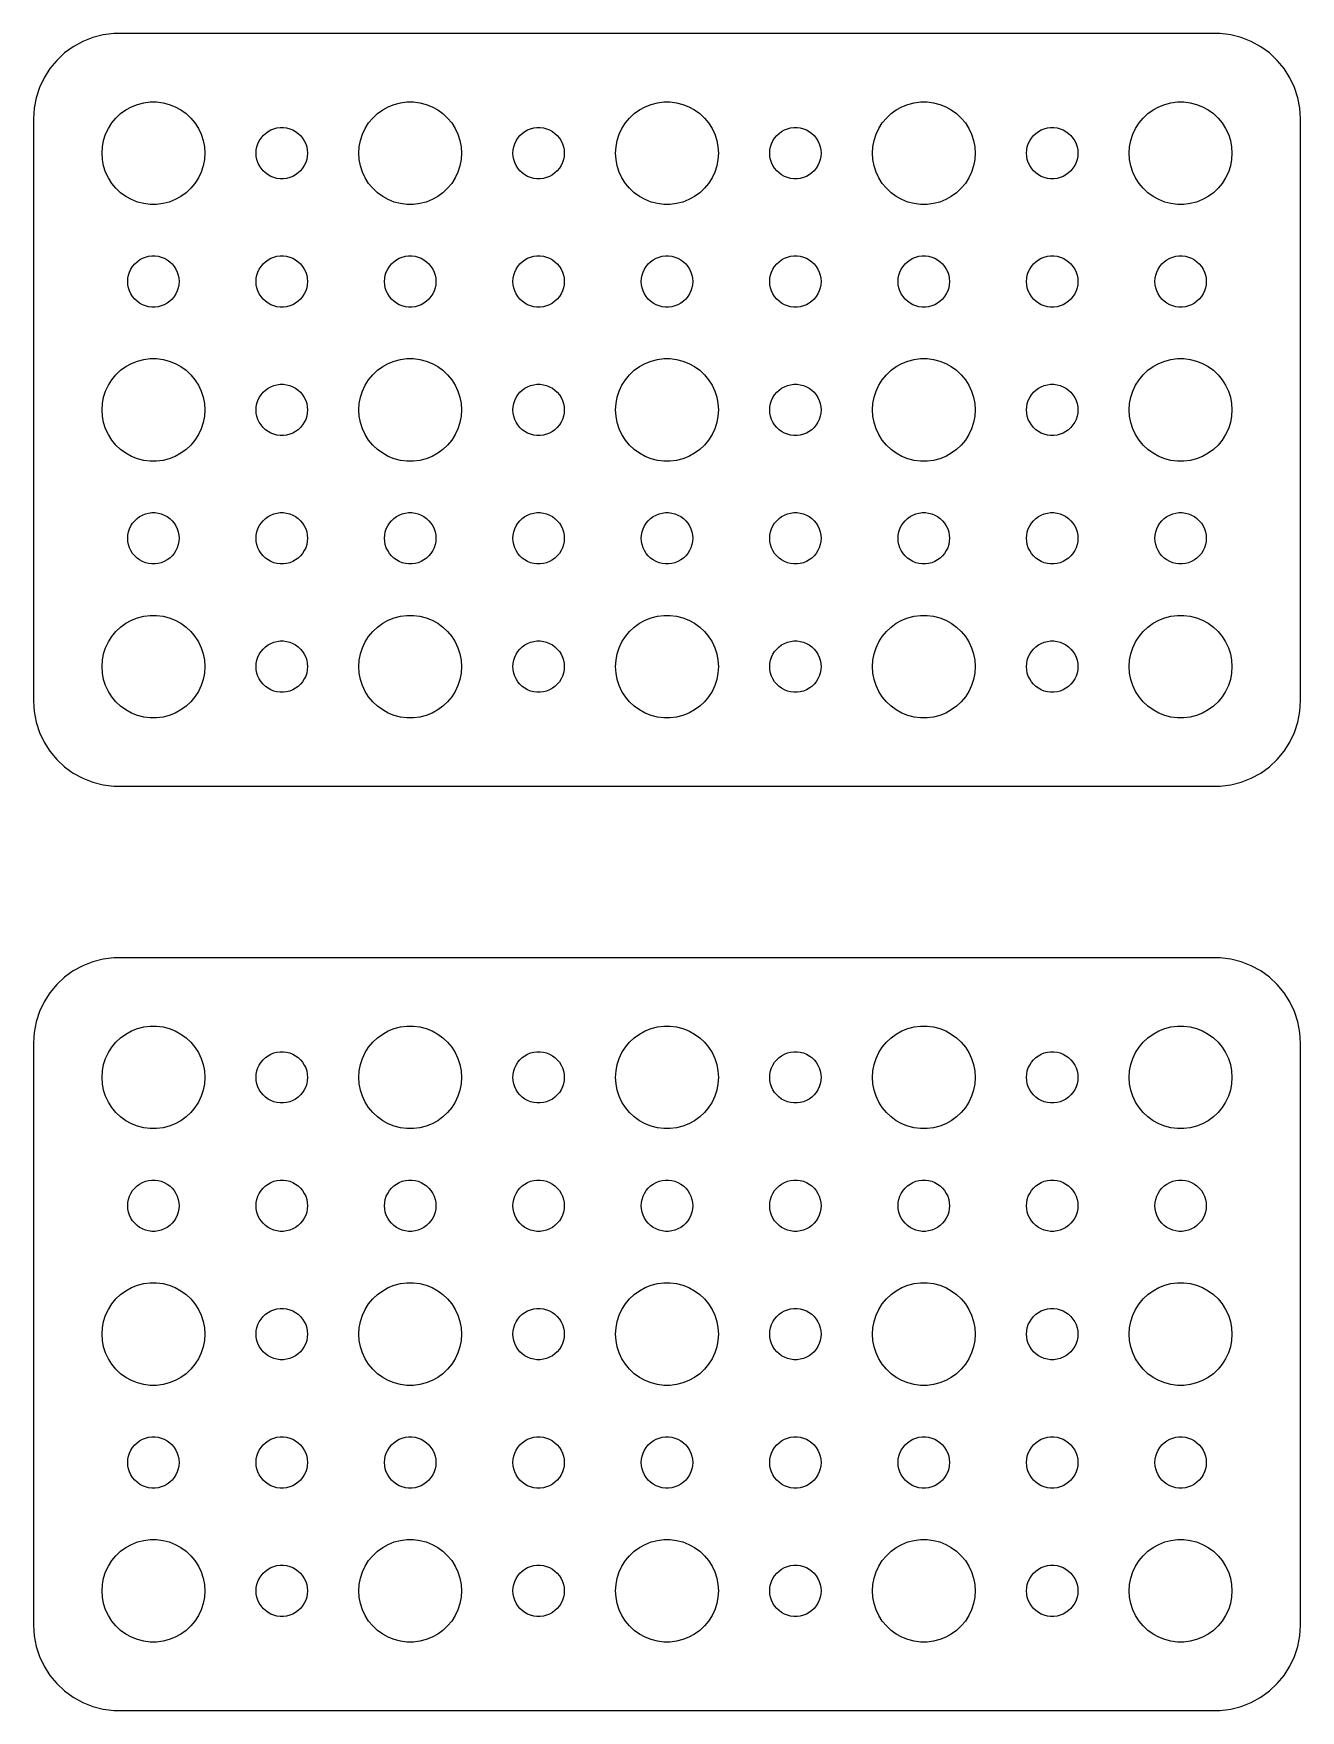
# Model space of a CAD drawing. Header units: metres. Extents: x -37 to 37, y 86 to 184.
import ezdxf

# ---------------------------------------------------------------- set-up
doc = ezdxf.new("R2010")
doc.units = ezdxf.units.M

msp = doc.modelspace()

# ---------------------------------------------------------------- linework, layer by layer
for p, q in [((-34.1289, 183.524), (-34.6791, 183.222)), ((-33.5451, 183.755), (-34.1289, 183.524)), ((-32.9369, 183.911), (-33.5451, 183.755)), ((-32.3139, 183.99), (-32.9369, 183.911)), ((32.3139, 183.99), (-32.3139, 183.99)), ((32.9369, 183.911), (32.3139, 183.99)), ((33.5451, 183.755), (32.9369, 183.911)), ((34.1289, 183.524), (33.5451, 183.755)), ((34.6791, 183.222), (34.1289, 183.524)), ((-35.6448, 182.423), (-36.0451, 181.939)), ((-35.1871, 182.853), (-35.6448, 182.423)), ((-34.6791, 183.222), (-35.1871, 182.853)), ((35.1871, 182.853), (34.6791, 183.222)), ((35.6448, 182.423), (35.1871, 182.853)), ((36.0451, 181.939), (35.6448, 182.423)), ((-36.3815, 181.409), (-36.6489, 180.841)), ((-36.0451, 181.939), (-36.3815, 181.409)), ((36.3815, 181.409), (36.0451, 181.939)), ((36.6489, 180.841), (36.3815, 181.409)), ((-36.6489, 180.841), (-36.8429, 180.243)), ((36.8429, 180.243), (36.6489, 180.841)), ((-36.9606, 179.627), (-37, 179)), ((-36.8429, 180.243), (-36.9606, 179.627)), ((-32.1869, 179.054), (-31.9123, 179.312)), ((-31.9123, 179.312), (-31.6075, 179.533)), ((-31.6075, 179.533), (-31.2773, 179.714)), ((-31.2773, 179.714), (-30.927, 179.853)), ((-30.927, 179.853), (-30.5621, 179.947)), ((-30.5621, 179.947), (-30.1884, 179.994)), ((-30.1884, 179.994), (-29.8116, 179.994)), ((-29.8116, 179.994), (-29.4379, 179.947)), ((-29.4379, 179.947), (-29.0729, 179.853)), ((-29.0729, 179.853), (-28.7227, 179.714)), ((-28.7227, 179.714), (-28.3925, 179.533)), ((-28.3925, 179.533), (-28.0877, 179.312)), ((-28.0877, 179.312), (-27.8131, 179.054)), ((-17.1869, 179.054), (-16.9123, 179.312)), ((-16.9123, 179.312), (-16.6075, 179.533)), ((-16.6075, 179.533), (-16.2773, 179.714)), ((-16.2773, 179.714), (-15.927, 179.853)), ((-15.927, 179.853), (-15.5621, 179.947)), ((-15.5621, 179.947), (-15.1884, 179.994)), ((-15.1884, 179.994), (-14.8116, 179.994)), ((-14.8116, 179.994), (-14.4379, 179.947)), ((-14.4379, 179.947), (-14.0729, 179.853)), ((-14.0729, 179.853), (-13.7227, 179.714)), ((-13.7227, 179.714), (-13.3925, 179.533)), ((-13.3925, 179.533), (-13.0877, 179.312)), ((-13.0877, 179.312), (-12.8131, 179.054)), ((-2.1869, 179.054), (-1.91226, 179.312)), ((-1.91226, 179.312), (-1.60747, 179.533)), ((-1.60747, 179.533), (-1.27733, 179.714)), ((-1.27733, 179.714), (-0.92705, 179.853)), ((-0.92705, 179.853), (-0.56213, 179.947)), ((-0.56213, 179.947), (-0.18837, 179.994)), ((-0.18837, 179.994), (0.18837, 179.994)), ((0.18837, 179.994), (0.56213, 179.947)), ((0.56213, 179.947), (0.92705, 179.853)), ((0.92705, 179.853), (1.27733, 179.714)), ((1.27733, 179.714), (1.60747, 179.533)), ((1.60747, 179.533), (1.91226, 179.312)), ((1.91226, 179.312), (2.1869, 179.054)), ((12.8131, 179.054), (13.0877, 179.312)), ((13.0877, 179.312), (13.3925, 179.533)), ((13.3925, 179.533), (13.7227, 179.714)), ((13.7227, 179.714), (14.0729, 179.853)), ((14.0729, 179.853), (14.4379, 179.947)), ((14.4379, 179.947), (14.8116, 179.994)), ((14.8116, 179.994), (15.1884, 179.994)), ((15.1884, 179.994), (15.5621, 179.947)), ((15.5621, 179.947), (15.927, 179.853)), ((15.927, 179.853), (16.2773, 179.714)), ((16.2773, 179.714), (16.6075, 179.533)), ((16.6075, 179.533), (16.9123, 179.312)), ((16.9123, 179.312), (17.1869, 179.054)), ((27.8131, 179.054), (28.0877, 179.312)), ((28.0877, 179.312), (28.3925, 179.533)), ((28.3925, 179.533), (28.7227, 179.714)), ((28.7227, 179.714), (29.0729, 179.853)), ((29.0729, 179.853), (29.4379, 179.947)), ((29.4379, 179.947), (29.8116, 179.994)), ((29.8116, 179.994), (30.1884, 179.994)), ((30.1884, 179.994), (30.5621, 179.947)), ((30.5621, 179.947), (30.927, 179.853)), ((30.927, 179.853), (31.2773, 179.714)), ((31.2773, 179.714), (31.6075, 179.533)), ((31.6075, 179.533), (31.9123, 179.312)), ((31.9123, 179.312), (32.1869, 179.054)), ((36.9606, 179.627), (36.8429, 180.243)), ((37, 179), (36.9606, 179.627)), ((-37, 179), (-37, 145)), ((-32.7893, 178.104), (-32.6289, 178.445)), ((-32.6289, 178.445), (-32.427, 178.763)), ((-32.427, 178.763), (-32.1869, 179.054)), ((-27.8131, 179.054), (-27.5729, 178.763)), ((-27.5729, 178.763), (-27.3711, 178.445)), ((-27.3711, 178.445), (-27.2107, 178.104)), ((-23.3037, 178.266), (-23.1387, 178.357)), ((-23.1387, 178.357), (-22.9635, 178.427)), ((-22.9635, 178.427), (-22.7811, 178.473)), ((-22.7811, 178.473), (-22.5942, 178.497)), ((-22.5942, 178.497), (-22.4058, 178.497)), ((-22.4058, 178.497), (-22.2189, 178.473)), ((-22.2189, 178.473), (-22.0365, 178.427)), ((-22.0365, 178.427), (-21.8613, 178.357)), ((-21.8613, 178.357), (-21.6963, 178.266)), ((-17.7893, 178.104), (-17.6289, 178.445)), ((-17.6289, 178.445), (-17.427, 178.763)), ((-17.427, 178.763), (-17.1869, 179.054)), ((-12.8131, 179.054), (-12.5729, 178.763)), ((-12.5729, 178.763), (-12.3711, 178.445)), ((-12.3711, 178.445), (-12.2107, 178.104)), ((-8.30373, 178.266), (-8.13866, 178.357)), ((-8.13866, 178.357), (-7.96352, 178.427)), ((-7.96352, 178.427), (-7.78107, 178.473)), ((-7.78107, 178.473), (-7.59418, 178.497)), ((-7.59418, 178.497), (-7.40581, 178.497)), ((-7.40581, 178.497), (-7.21892, 178.473)), ((-7.21892, 178.473), (-7.03647, 178.427)), ((-7.03647, 178.427), (-6.86133, 178.357)), ((-6.86133, 178.357), (-6.69626, 178.266)), ((-2.78932, 178.104), (-2.62891, 178.445)), ((-2.62891, 178.445), (-2.42705, 178.763)), ((-2.42705, 178.763), (-2.1869, 179.054)), ((2.1869, 179.054), (2.42705, 178.763)), ((2.42705, 178.763), (2.62891, 178.445)), ((2.62891, 178.445), (2.78932, 178.104)), ((6.69626, 178.266), (6.86133, 178.357)), ((6.86133, 178.357), (7.03647, 178.427)), ((7.03647, 178.427), (7.21892, 178.473)), ((7.21892, 178.473), (7.40581, 178.497)), ((7.40581, 178.497), (7.59418, 178.497)), ((7.59418, 178.497), (7.78107, 178.473)), ((7.78107, 178.473), (7.96352, 178.427)), ((7.96352, 178.427), (8.13866, 178.357)), ((8.13866, 178.357), (8.30373, 178.266)), ((12.2107, 178.104), (12.3711, 178.445)), ((12.3711, 178.445), (12.5729, 178.763)), ((12.5729, 178.763), (12.8131, 179.054)), ((17.1869, 179.054), (17.427, 178.763)), ((17.427, 178.763), (17.6289, 178.445)), ((17.6289, 178.445), (17.7893, 178.104)), ((21.6963, 178.266), (21.8613, 178.357)), ((21.8613, 178.357), (22.0365, 178.427)), ((22.0365, 178.427), (22.2189, 178.473)), ((22.2189, 178.473), (22.4058, 178.497)), ((22.4058, 178.497), (22.5942, 178.497)), ((22.5942, 178.497), (22.7811, 178.473)), ((22.7811, 178.473), (22.9635, 178.427)), ((22.9635, 178.427), (23.1387, 178.357)), ((23.1387, 178.357), (23.3037, 178.266)), ((27.2107, 178.104), (27.3711, 178.445)), ((27.3711, 178.445), (27.5729, 178.763)), ((27.5729, 178.763), (27.8131, 179.054)), ((32.1869, 179.054), (32.427, 178.763)), ((32.427, 178.763), (32.6289, 178.445)), ((32.6289, 178.445), (32.7893, 178.104)), ((37, 145), (37, 179)), ((-33, 177), (-32.9763, 177.376)), ((-32.9763, 177.376), (-32.9057, 177.746)), ((-32.9057, 177.746), (-32.7893, 178.104)), ((-27.2107, 178.104), (-27.0942, 177.746)), ((-27.0942, 177.746), (-27.0237, 177.376)), ((-27.0237, 177.376), (-27, 177)), ((-23.9882, 177.188), (-23.9529, 177.373)), ((-23.9529, 177.373), (-23.8947, 177.552)), ((-23.8947, 177.552), (-23.8145, 177.723)), ((-23.8145, 177.723), (-23.7135, 177.882)), ((-23.7135, 177.882), (-23.5934, 178.027)), ((-23.5934, 178.027), (-23.4561, 178.156)), ((-23.4561, 178.156), (-23.3037, 178.266)), ((-21.6963, 178.266), (-21.5439, 178.156)), ((-21.5439, 178.156), (-21.4065, 178.027)), ((-21.4065, 178.027), (-21.2865, 177.882)), ((-21.2865, 177.882), (-21.1855, 177.723)), ((-21.1855, 177.723), (-21.1053, 177.552)), ((-21.1053, 177.552), (-21.0471, 177.373)), ((-21.0471, 177.373), (-21.0118, 177.188)), ((-18, 177), (-17.9763, 177.376)), ((-17.9763, 177.376), (-17.9057, 177.746)), ((-17.9057, 177.746), (-17.7893, 178.104)), ((-12.2107, 178.104), (-12.0942, 177.746)), ((-12.0942, 177.746), (-12.0237, 177.376)), ((-12.0237, 177.376), (-12, 177)), ((-8.98816, 177.188), (-8.95287, 177.373)), ((-8.95287, 177.373), (-8.89465, 177.552)), ((-8.89465, 177.552), (-8.81445, 177.723)), ((-8.81445, 177.723), (-8.71352, 177.882)), ((-8.71352, 177.882), (-8.59344, 178.027)), ((-8.59344, 178.027), (-8.45613, 178.156)), ((-8.45613, 178.156), (-8.30373, 178.266)), ((-6.69626, 178.266), (-6.54385, 178.156)), ((-6.54385, 178.156), (-6.40654, 178.027)), ((-6.40654, 178.027), (-6.28647, 177.882)), ((-6.28647, 177.882), (-6.18553, 177.723)), ((-6.18553, 177.723), (-6.10533, 177.552)), ((-6.10533, 177.552), (-6.04712, 177.373)), ((-6.04712, 177.373), (-6.01183, 177.188)), ((-3, 177), (-2.97633, 177.376)), ((-2.97633, 177.376), (-2.90575, 177.746)), ((-2.90575, 177.746), (-2.78932, 178.104)), ((2.78932, 178.104), (2.90575, 177.746)), ((2.90575, 177.746), (2.97633, 177.376)), ((2.97633, 177.376), (3, 177)), ((6.01183, 177.188), (6.04712, 177.373)), ((6.04712, 177.373), (6.10533, 177.552)), ((6.10533, 177.552), (6.18553, 177.723)), ((6.18553, 177.723), (6.28647, 177.882)), ((6.28647, 177.882), (6.40654, 178.027)), ((6.40654, 178.027), (6.54385, 178.156)), ((6.54385, 178.156), (6.69626, 178.266)), ((8.30373, 178.266), (8.45613, 178.156)), ((8.45613, 178.156), (8.59344, 178.027)), ((8.59344, 178.027), (8.71352, 177.882)), ((8.71352, 177.882), (8.81445, 177.723)), ((8.81445, 177.723), (8.89465, 177.552)), ((8.89465, 177.552), (8.95287, 177.373)), ((8.95287, 177.373), (8.98816, 177.188)), ((12, 177), (12.0237, 177.376)), ((12.0237, 177.376), (12.0942, 177.746)), ((12.0942, 177.746), (12.2107, 178.104)), ((17.7893, 178.104), (17.9057, 177.746)), ((17.9057, 177.746), (17.9763, 177.376)), ((17.9763, 177.376), (18, 177)), ((21.0118, 177.188), (21.0471, 177.373)), ((21.0471, 177.373), (21.1053, 177.552)), ((21.1053, 177.552), (21.1855, 177.723)), ((21.1855, 177.723), (21.2865, 177.882)), ((21.2865, 177.882), (21.4065, 178.027)), ((21.4065, 178.027), (21.5439, 178.156)), ((21.5439, 178.156), (21.6963, 178.266)), ((23.3037, 178.266), (23.4561, 178.156)), ((23.4561, 178.156), (23.5934, 178.027)), ((23.5934, 178.027), (23.7135, 177.882)), ((23.7135, 177.882), (23.8145, 177.723)), ((23.8145, 177.723), (23.8947, 177.552)), ((23.8947, 177.552), (23.9529, 177.373)), ((23.9529, 177.373), (23.9882, 177.188)), ((27, 177), (27.0237, 177.376)), ((27.0237, 177.376), (27.0942, 177.746)), ((27.0942, 177.746), (27.2107, 178.104)), ((32.7893, 178.104), (32.9057, 177.746)), ((32.9057, 177.746), (32.9763, 177.376)), ((32.9763, 177.376), (33, 177)), ((-32.9763, 176.624), (-33, 177)), ((-32.9057, 176.254), (-32.9763, 176.624)), ((-27.0237, 176.624), (-27.0942, 176.254)), ((-27, 177), (-27.0237, 176.624)), ((-24, 177), (-23.9882, 177.188)), ((-23.9882, 176.812), (-24, 177)), ((-23.9529, 176.627), (-23.9882, 176.812)), ((-23.8947, 176.448), (-23.9529, 176.627)), ((-23.8145, 176.277), (-23.8947, 176.448)), ((-21.1053, 176.448), (-21.1855, 176.277)), ((-21.0471, 176.627), (-21.1053, 176.448)), ((-21.0118, 176.812), (-21.0471, 176.627)), ((-21.0118, 177.188), (-21, 177)), ((-21, 177), (-21.0118, 176.812)), ((-17.9763, 176.624), (-18, 177)), ((-17.9057, 176.254), (-17.9763, 176.624)), ((-12.0237, 176.624), (-12.0942, 176.254)), ((-12, 177), (-12.0237, 176.624)), ((-9, 177), (-8.98816, 177.188)), ((-8.98816, 176.812), (-9, 177)), ((-8.95287, 176.627), (-8.98816, 176.812)), ((-8.89465, 176.448), (-8.95287, 176.627)), ((-8.81445, 176.277), (-8.89465, 176.448)), ((-6.10533, 176.448), (-6.18553, 176.277)), ((-6.04712, 176.627), (-6.10533, 176.448)), ((-6.01183, 176.812), (-6.04712, 176.627)), ((-6.01183, 177.188), (-6, 177)), ((-6, 177), (-6.01183, 176.812)), ((-2.97633, 176.624), (-3, 177)), ((-2.90575, 176.254), (-2.97633, 176.624)), ((2.97633, 176.624), (2.90575, 176.254)), ((3, 177), (2.97633, 176.624)), ((6, 177), (6.01183, 177.188)), ((6.01183, 176.812), (6, 177)), ((6.04712, 176.627), (6.01183, 176.812)), ((6.10533, 176.448), (6.04712, 176.627)), ((6.18553, 176.277), (6.10533, 176.448)), ((8.89465, 176.448), (8.81445, 176.277)), ((8.95287, 176.627), (8.89465, 176.448)), ((8.98816, 176.812), (8.95287, 176.627)), ((8.98816, 177.188), (9, 177)), ((9, 177), (8.98816, 176.812)), ((12.0237, 176.624), (12, 177)), ((12.0942, 176.254), (12.0237, 176.624)), ((17.9763, 176.624), (17.9057, 176.254)), ((18, 177), (17.9763, 176.624)), ((21, 177), (21.0118, 177.188)), ((21.0118, 176.812), (21, 177)), ((21.0471, 176.627), (21.0118, 176.812)), ((21.1053, 176.448), (21.0471, 176.627)), ((21.1855, 176.277), (21.1053, 176.448)), ((23.8947, 176.448), (23.8145, 176.277)), ((23.9529, 176.627), (23.8947, 176.448)), ((23.9882, 176.812), (23.9529, 176.627)), ((23.9882, 177.188), (24, 177)), ((24, 177), (23.9882, 176.812)), ((27.0237, 176.624), (27, 177)), ((27.0942, 176.254), (27.0237, 176.624)), ((32.9763, 176.624), (32.9057, 176.254)), ((33, 177), (32.9763, 176.624)), ((-32.7893, 175.896), (-32.9057, 176.254)), ((-32.6289, 175.555), (-32.7893, 175.896)), ((-32.427, 175.237), (-32.6289, 175.555)), ((-27.3711, 175.555), (-27.5729, 175.237)), ((-27.2107, 175.896), (-27.3711, 175.555)), ((-27.0942, 176.254), (-27.2107, 175.896)), ((-23.7135, 176.118), (-23.8145, 176.277)), ((-23.5934, 175.973), (-23.7135, 176.118)), ((-23.4561, 175.844), (-23.5934, 175.973)), ((-23.3037, 175.734), (-23.4561, 175.844)), ((-23.1387, 175.643), (-23.3037, 175.734)), ((-22.9635, 175.573), (-23.1387, 175.643)), ((-22.7811, 175.527), (-22.9635, 175.573)), ((-22.5942, 175.503), (-22.7811, 175.527)), ((-22.4058, 175.503), (-22.5942, 175.503)), ((-22.2189, 175.527), (-22.4058, 175.503)), ((-22.0365, 175.573), (-22.2189, 175.527)), ((-21.8613, 175.643), (-22.0365, 175.573)), ((-21.6963, 175.734), (-21.8613, 175.643)), ((-21.5439, 175.844), (-21.6963, 175.734)), ((-21.4065, 175.973), (-21.5439, 175.844)), ((-21.2865, 176.118), (-21.4065, 175.973)), ((-21.1855, 176.277), (-21.2865, 176.118)), ((-17.7893, 175.896), (-17.9057, 176.254)), ((-17.6289, 175.555), (-17.7893, 175.896)), ((-17.427, 175.237), (-17.6289, 175.555)), ((-12.3711, 175.555), (-12.5729, 175.237)), ((-12.2107, 175.896), (-12.3711, 175.555)), ((-12.0942, 176.254), (-12.2107, 175.896)), ((-8.71352, 176.118), (-8.81445, 176.277)), ((-8.59344, 175.973), (-8.71352, 176.118)), ((-8.45613, 175.844), (-8.59344, 175.973)), ((-8.30373, 175.734), (-8.45613, 175.844)), ((-8.13866, 175.643), (-8.30373, 175.734)), ((-7.96352, 175.573), (-8.13866, 175.643)), ((-7.78107, 175.527), (-7.96352, 175.573)), ((-7.59418, 175.503), (-7.78107, 175.527)), ((-7.40581, 175.503), (-7.59418, 175.503)), ((-7.21892, 175.527), (-7.40581, 175.503)), ((-7.03647, 175.573), (-7.21892, 175.527)), ((-6.86133, 175.643), (-7.03647, 175.573)), ((-6.69626, 175.734), (-6.86133, 175.643)), ((-6.54385, 175.844), (-6.69626, 175.734)), ((-6.40654, 175.973), (-6.54385, 175.844)), ((-6.28647, 176.118), (-6.40654, 175.973)), ((-6.18553, 176.277), (-6.28647, 176.118)), ((-2.78932, 175.896), (-2.90575, 176.254)), ((-2.62891, 175.555), (-2.78932, 175.896)), ((-2.42705, 175.237), (-2.62891, 175.555)), ((2.62891, 175.555), (2.42705, 175.237)), ((2.78932, 175.896), (2.62891, 175.555)), ((2.90575, 176.254), (2.78932, 175.896)), ((6.28647, 176.118), (6.18553, 176.277)), ((6.40654, 175.973), (6.28647, 176.118)), ((6.54385, 175.844), (6.40654, 175.973)), ((6.69626, 175.734), (6.54385, 175.844)), ((6.86133, 175.643), (6.69626, 175.734)), ((7.03647, 175.573), (6.86133, 175.643)), ((7.21892, 175.527), (7.03647, 175.573)), ((7.40581, 175.503), (7.21892, 175.527)), ((7.59418, 175.503), (7.40581, 175.503)), ((7.78107, 175.527), (7.59418, 175.503)), ((7.96352, 175.573), (7.78107, 175.527)), ((8.13866, 175.643), (7.96352, 175.573)), ((8.30373, 175.734), (8.13866, 175.643)), ((8.45613, 175.844), (8.30373, 175.734)), ((8.59344, 175.973), (8.45613, 175.844)), ((8.71352, 176.118), (8.59344, 175.973)), ((8.81445, 176.277), (8.71352, 176.118)), ((12.2107, 175.896), (12.0942, 176.254)), ((12.3711, 175.555), (12.2107, 175.896)), ((12.5729, 175.237), (12.3711, 175.555)), ((17.6289, 175.555), (17.427, 175.237)), ((17.7893, 175.896), (17.6289, 175.555)), ((17.9057, 176.254), (17.7893, 175.896)), ((21.2865, 176.118), (21.1855, 176.277)), ((21.4065, 175.973), (21.2865, 176.118)), ((21.5439, 175.844), (21.4065, 175.973)), ((21.6963, 175.734), (21.5439, 175.844)), ((21.8613, 175.643), (21.6963, 175.734)), ((22.0365, 175.573), (21.8613, 175.643)), ((22.2189, 175.527), (22.0365, 175.573)), ((22.4058, 175.503), (22.2189, 175.527)), ((22.5942, 175.503), (22.4058, 175.503)), ((22.7811, 175.527), (22.5942, 175.503)), ((22.9635, 175.573), (22.7811, 175.527)), ((23.1387, 175.643), (22.9635, 175.573)), ((23.3037, 175.734), (23.1387, 175.643)), ((23.4561, 175.844), (23.3037, 175.734)), ((23.5934, 175.973), (23.4561, 175.844)), ((23.7135, 176.118), (23.5934, 175.973)), ((23.8145, 176.277), (23.7135, 176.118)), ((27.2107, 175.896), (27.0942, 176.254)), ((27.3711, 175.555), (27.2107, 175.896)), ((27.5729, 175.237), (27.3711, 175.555)), ((32.6289, 175.555), (32.427, 175.237)), ((32.7893, 175.896), (32.6289, 175.555)), ((32.9057, 176.254), (32.7893, 175.896)), ((-32.1869, 174.946), (-32.427, 175.237)), ((-31.9123, 174.688), (-32.1869, 174.946)), ((-31.6075, 174.467), (-31.9123, 174.688)), ((-31.2773, 174.286), (-31.6075, 174.467)), ((-28.3925, 174.467), (-28.7227, 174.286)), ((-28.0877, 174.688), (-28.3925, 174.467)), ((-27.8131, 174.946), (-28.0877, 174.688)), ((-27.5729, 175.237), (-27.8131, 174.946)), ((-17.1869, 174.946), (-17.427, 175.237)), ((-16.9123, 174.688), (-17.1869, 174.946)), ((-16.6075, 174.467), (-16.9123, 174.688)), ((-16.2773, 174.286), (-16.6075, 174.467)), ((-13.3925, 174.467), (-13.7227, 174.286)), ((-13.0877, 174.688), (-13.3925, 174.467)), ((-12.8131, 174.946), (-13.0877, 174.688)), ((-12.5729, 175.237), (-12.8131, 174.946)), ((-2.1869, 174.946), (-2.42705, 175.237)), ((-1.91226, 174.688), (-2.1869, 174.946)), ((-1.60747, 174.467), (-1.91226, 174.688)), ((-1.27733, 174.286), (-1.60747, 174.467)), ((1.60747, 174.467), (1.27733, 174.286)), ((1.91226, 174.688), (1.60747, 174.467)), ((2.1869, 174.946), (1.91226, 174.688)), ((2.42705, 175.237), (2.1869, 174.946)), ((12.8131, 174.946), (12.5729, 175.237)), ((13.0877, 174.688), (12.8131, 174.946)), ((13.3925, 174.467), (13.0877, 174.688)), ((13.7227, 174.286), (13.3925, 174.467)), ((16.6075, 174.467), (16.2773, 174.286)), ((16.9123, 174.688), (16.6075, 174.467)), ((17.1869, 174.946), (16.9123, 174.688)), ((17.427, 175.237), (17.1869, 174.946)), ((27.8131, 174.946), (27.5729, 175.237)), ((28.0877, 174.688), (27.8131, 174.946)), ((28.3925, 174.467), (28.0877, 174.688)), ((28.7227, 174.286), (28.3925, 174.467)), ((31.6075, 174.467), (31.2773, 174.286)), ((31.9123, 174.688), (31.6075, 174.467)), ((32.1869, 174.946), (31.9123, 174.688)), ((32.427, 175.237), (32.1869, 174.946)), ((-30.927, 174.147), (-31.2773, 174.286)), ((-30.5621, 174.053), (-30.927, 174.147)), ((-30.1884, 174.006), (-30.5621, 174.053)), ((-29.8116, 174.006), (-30.1884, 174.006)), ((-29.4379, 174.053), (-29.8116, 174.006)), ((-29.0729, 174.147), (-29.4379, 174.053)), ((-28.7227, 174.286), (-29.0729, 174.147)), ((-15.927, 174.147), (-16.2773, 174.286)), ((-15.5621, 174.053), (-15.927, 174.147)), ((-15.1884, 174.006), (-15.5621, 174.053)), ((-14.8116, 174.006), (-15.1884, 174.006)), ((-14.4379, 174.053), (-14.8116, 174.006)), ((-14.0729, 174.147), (-14.4379, 174.053)), ((-13.7227, 174.286), (-14.0729, 174.147)), ((-0.92705, 174.147), (-1.27733, 174.286)), ((-0.56213, 174.053), (-0.92705, 174.147)), ((-0.18837, 174.006), (-0.56213, 174.053)), ((0.18837, 174.006), (-0.18837, 174.006)), ((0.56213, 174.053), (0.18837, 174.006)), ((0.92705, 174.147), (0.56213, 174.053)), ((1.27733, 174.286), (0.92705, 174.147)), ((14.0729, 174.147), (13.7227, 174.286)), ((14.4379, 174.053), (14.0729, 174.147)), ((14.8116, 174.006), (14.4379, 174.053)), ((15.1884, 174.006), (14.8116, 174.006)), ((15.5621, 174.053), (15.1884, 174.006)), ((15.927, 174.147), (15.5621, 174.053)), ((16.2773, 174.286), (15.927, 174.147)), ((29.0729, 174.147), (28.7227, 174.286)), ((29.4379, 174.053), (29.0729, 174.147)), ((29.8116, 174.006), (29.4379, 174.053)), ((30.1884, 174.006), (29.8116, 174.006)), ((30.5621, 174.053), (30.1884, 174.006)), ((30.927, 174.147), (30.5621, 174.053)), ((31.2773, 174.286), (30.927, 174.147)), ((-31.2135, 170.382), (-31.0934, 170.527)), ((-31.0934, 170.527), (-30.9561, 170.656)), ((-30.9561, 170.656), (-30.8037, 170.766)), ((-30.8037, 170.766), (-30.6387, 170.857)), ((-30.6387, 170.857), (-30.4635, 170.927)), ((-30.4635, 170.927), (-30.2811, 170.973)), ((-30.2811, 170.973), (-30.0942, 170.997)), ((-30.0942, 170.997), (-29.9058, 170.997)), ((-29.9058, 170.997), (-29.7189, 170.973)), ((-29.7189, 170.973), (-29.5365, 170.927)), ((-29.5365, 170.927), (-29.3613, 170.857)), ((-29.3613, 170.857), (-29.1963, 170.766)), ((-29.1963, 170.766), (-29.0439, 170.656)), ((-29.0439, 170.656), (-28.9065, 170.527)), ((-28.9065, 170.527), (-28.7865, 170.382)), ((-23.7135, 170.382), (-23.5934, 170.527)), ((-23.5934, 170.527), (-23.4561, 170.656)), ((-23.4561, 170.656), (-23.3037, 170.766)), ((-23.3037, 170.766), (-23.1387, 170.857)), ((-23.1387, 170.857), (-22.9635, 170.927)), ((-22.9635, 170.927), (-22.7811, 170.973)), ((-22.7811, 170.973), (-22.5942, 170.997)), ((-22.5942, 170.997), (-22.4058, 170.997)), ((-22.4058, 170.997), (-22.2189, 170.973)), ((-22.2189, 170.973), (-22.0365, 170.927)), ((-22.0365, 170.927), (-21.8613, 170.857)), ((-21.8613, 170.857), (-21.6963, 170.766)), ((-21.6963, 170.766), (-21.5439, 170.656)), ((-21.5439, 170.656), (-21.4065, 170.527)), ((-21.4065, 170.527), (-21.2865, 170.382)), ((-16.2135, 170.382), (-16.0934, 170.527)), ((-16.0934, 170.527), (-15.9561, 170.656)), ((-15.9561, 170.656), (-15.8037, 170.766)), ((-15.8037, 170.766), (-15.6387, 170.857)), ((-15.6387, 170.857), (-15.4635, 170.927)), ((-15.4635, 170.927), (-15.2811, 170.973)), ((-15.2811, 170.973), (-15.0942, 170.997)), ((-15.0942, 170.997), (-14.9058, 170.997)), ((-14.9058, 170.997), (-14.7189, 170.973)), ((-14.7189, 170.973), (-14.5365, 170.927)), ((-14.5365, 170.927), (-14.3613, 170.857)), ((-14.3613, 170.857), (-14.1963, 170.766)), ((-14.1963, 170.766), (-14.0439, 170.656)), ((-14.0439, 170.656), (-13.9065, 170.527)), ((-13.9065, 170.527), (-13.7865, 170.382)), ((-8.71352, 170.382), (-8.59344, 170.527)), ((-8.59344, 170.527), (-8.45613, 170.656)), ((-8.45613, 170.656), (-8.30373, 170.766)), ((-8.30373, 170.766), (-8.13866, 170.857)), ((-8.13866, 170.857), (-7.96352, 170.927)), ((-7.96352, 170.927), (-7.78107, 170.973)), ((-7.78107, 170.973), (-7.59418, 170.997)), ((-7.59418, 170.997), (-7.40581, 170.997)), ((-7.40581, 170.997), (-7.21892, 170.973)), ((-7.21892, 170.973), (-7.03647, 170.927)), ((-7.03647, 170.927), (-6.86133, 170.857)), ((-6.86133, 170.857), (-6.69626, 170.766)), ((-6.69626, 170.766), (-6.54385, 170.656)), ((-6.54385, 170.656), (-6.40654, 170.527)), ((-6.40654, 170.527), (-6.28647, 170.382)), ((-1.21352, 170.382), (-1.09344, 170.527)), ((-1.09344, 170.527), (-0.95613, 170.656)), ((-0.95613, 170.656), (-0.80373, 170.766)), ((-0.80373, 170.766), (-0.63866, 170.857)), ((-0.63866, 170.857), (-0.46352, 170.927)), ((-0.46352, 170.927), (-0.28107, 170.973)), ((-0.28107, 170.973), (-0.09418, 170.997)), ((-0.09418, 170.997), (0.09418, 170.997)), ((0.09418, 170.997), (0.28107, 170.973)), ((0.28107, 170.973), (0.46352, 170.927)), ((0.46352, 170.927), (0.63866, 170.857)), ((0.63866, 170.857), (0.80373, 170.766)), ((0.80373, 170.766), (0.95613, 170.656)), ((0.95613, 170.656), (1.09344, 170.527)), ((1.09344, 170.527), (1.21352, 170.382)), ((6.28647, 170.382), (6.40654, 170.527)), ((6.40654, 170.527), (6.54385, 170.656)), ((6.54385, 170.656), (6.69626, 170.766)), ((6.69626, 170.766), (6.86133, 170.857)), ((6.86133, 170.857), (7.03647, 170.927)), ((7.03647, 170.927), (7.21892, 170.973)), ((7.21892, 170.973), (7.40581, 170.997)), ((7.40581, 170.997), (7.59418, 170.997)), ((7.59418, 170.997), (7.78107, 170.973)), ((7.78107, 170.973), (7.96352, 170.927)), ((7.96352, 170.927), (8.13866, 170.857)), ((8.13866, 170.857), (8.30373, 170.766)), ((8.30373, 170.766), (8.45613, 170.656)), ((8.45613, 170.656), (8.59344, 170.527)), ((8.59344, 170.527), (8.71352, 170.382)), ((13.7865, 170.382), (13.9065, 170.527)), ((13.9065, 170.527), (14.0439, 170.656)), ((14.0439, 170.656), (14.1963, 170.766)), ((14.1963, 170.766), (14.3613, 170.857)), ((14.3613, 170.857), (14.5365, 170.927)), ((14.5365, 170.927), (14.7189, 170.973)), ((14.7189, 170.973), (14.9058, 170.997)), ((14.9058, 170.997), (15.0942, 170.997)), ((15.0942, 170.997), (15.2811, 170.973)), ((15.2811, 170.973), (15.4635, 170.927)), ((15.4635, 170.927), (15.6387, 170.857)), ((15.6387, 170.857), (15.8037, 170.766)), ((15.8037, 170.766), (15.9561, 170.656)), ((15.9561, 170.656), (16.0934, 170.527)), ((16.0934, 170.527), (16.2135, 170.382)), ((21.2865, 170.382), (21.4065, 170.527)), ((21.4065, 170.527), (21.5439, 170.656)), ((21.5439, 170.656), (21.6963, 170.766)), ((21.6963, 170.766), (21.8613, 170.857)), ((21.8613, 170.857), (22.0365, 170.927)), ((22.0365, 170.927), (22.2189, 170.973)), ((22.2189, 170.973), (22.4058, 170.997)), ((22.4058, 170.997), (22.5942, 170.997)), ((22.5942, 170.997), (22.7811, 170.973)), ((22.7811, 170.973), (22.9635, 170.927)), ((22.9635, 170.927), (23.1387, 170.857)), ((23.1387, 170.857), (23.3037, 170.766)), ((23.3037, 170.766), (23.4561, 170.656)), ((23.4561, 170.656), (23.5934, 170.527)), ((23.5934, 170.527), (23.7135, 170.382)), ((28.7865, 170.382), (28.9065, 170.527)), ((28.9065, 170.527), (29.0439, 170.656)), ((29.0439, 170.656), (29.1963, 170.766)), ((29.1963, 170.766), (29.3613, 170.857)), ((29.3613, 170.857), (29.5365, 170.927)), ((29.5365, 170.927), (29.7189, 170.973)), ((29.7189, 170.973), (29.9058, 170.997)), ((29.9058, 170.997), (30.0942, 170.997)), ((30.0942, 170.997), (30.2811, 170.973)), ((30.2811, 170.973), (30.4635, 170.927)), ((30.4635, 170.927), (30.6387, 170.857)), ((30.6387, 170.857), (30.8037, 170.766)), ((30.8037, 170.766), (30.9561, 170.656)), ((30.9561, 170.656), (31.0934, 170.527)), ((31.0934, 170.527), (31.2135, 170.382)), ((-31.5, 169.5), (-31.4882, 169.688)), ((-31.4882, 169.688), (-31.4529, 169.873)), ((-31.4529, 169.873), (-31.3947, 170.052)), ((-31.3947, 170.052), (-31.3145, 170.223)), ((-31.3145, 170.223), (-31.2135, 170.382)), ((-28.7865, 170.382), (-28.6855, 170.223)), ((-28.6855, 170.223), (-28.6053, 170.052)), ((-28.6053, 170.052), (-28.5471, 169.873)), ((-28.5471, 169.873), (-28.5118, 169.688)), ((-28.5118, 169.688), (-28.5, 169.5)), ((-24, 169.5), (-23.9882, 169.688)), ((-23.9882, 169.688), (-23.9529, 169.873)), ((-23.9529, 169.873), (-23.8947, 170.052)), ((-23.8947, 170.052), (-23.8145, 170.223)), ((-23.8145, 170.223), (-23.7135, 170.382)), ((-21.2865, 170.382), (-21.1855, 170.223)), ((-21.1855, 170.223), (-21.1053, 170.052)), ((-21.1053, 170.052), (-21.0471, 169.873)), ((-21.0471, 169.873), (-21.0118, 169.688)), ((-21.0118, 169.688), (-21, 169.5)), ((-16.5, 169.5), (-16.4882, 169.688)), ((-16.4882, 169.688), (-16.4529, 169.873)), ((-16.4529, 169.873), (-16.3947, 170.052)), ((-16.3947, 170.052), (-16.3145, 170.223)), ((-16.3145, 170.223), (-16.2135, 170.382)), ((-13.7865, 170.382), (-13.6855, 170.223)), ((-13.6855, 170.223), (-13.6053, 170.052)), ((-13.6053, 170.052), (-13.5471, 169.873)), ((-13.5471, 169.873), (-13.5118, 169.688)), ((-13.5118, 169.688), (-13.5, 169.5)), ((-9, 169.5), (-8.98816, 169.688)), ((-8.98816, 169.688), (-8.95287, 169.873)), ((-8.95287, 169.873), (-8.89465, 170.052)), ((-8.89465, 170.052), (-8.81445, 170.223)), ((-8.81445, 170.223), (-8.71352, 170.382)), ((-6.28647, 170.382), (-6.18553, 170.223)), ((-6.18553, 170.223), (-6.10533, 170.052)), ((-6.10533, 170.052), (-6.04712, 169.873)), ((-6.04712, 169.873), (-6.01183, 169.688)), ((-6.01183, 169.688), (-6, 169.5)), ((-1.5, 169.5), (-1.48816, 169.688)), ((-1.48816, 169.688), (-1.45287, 169.873)), ((-1.45287, 169.873), (-1.39465, 170.052)), ((-1.39465, 170.052), (-1.31445, 170.223)), ((-1.31445, 170.223), (-1.21352, 170.382)), ((1.21352, 170.382), (1.31445, 170.223)), ((1.31445, 170.223), (1.39465, 170.052)), ((1.39465, 170.052), (1.45287, 169.873)), ((1.45287, 169.873), (1.48816, 169.688)), ((1.48816, 169.688), (1.5, 169.5)), ((6, 169.5), (6.01183, 169.688)), ((6.01183, 169.688), (6.04712, 169.873)), ((6.04712, 169.873), (6.10533, 170.052)), ((6.10533, 170.052), (6.18553, 170.223)), ((6.18553, 170.223), (6.28647, 170.382)), ((8.71352, 170.382), (8.81445, 170.223)), ((8.81445, 170.223), (8.89465, 170.052)), ((8.89465, 170.052), (8.95287, 169.873)), ((8.95287, 169.873), (8.98816, 169.688)), ((8.98816, 169.688), (9, 169.5)), ((13.5, 169.5), (13.5118, 169.688)), ((13.5118, 169.688), (13.5471, 169.873)), ((13.5471, 169.873), (13.6053, 170.052)), ((13.6053, 170.052), (13.6855, 170.223)), ((13.6855, 170.223), (13.7865, 170.382)), ((16.2135, 170.382), (16.3145, 170.223)), ((16.3145, 170.223), (16.3947, 170.052)), ((16.3947, 170.052), (16.4529, 169.873)), ((16.4529, 169.873), (16.4882, 169.688)), ((16.4882, 169.688), (16.5, 169.5)), ((21, 169.5), (21.0118, 169.688)), ((21.0118, 169.688), (21.0471, 169.873)), ((21.0471, 169.873), (21.1053, 170.052)), ((21.1053, 170.052), (21.1855, 170.223)), ((21.1855, 170.223), (21.2865, 170.382)), ((23.7135, 170.382), (23.8145, 170.223)), ((23.8145, 170.223), (23.8947, 170.052)), ((23.8947, 170.052), (23.9529, 169.873)), ((23.9529, 169.873), (23.9882, 169.688)), ((23.9882, 169.688), (24, 169.5)), ((28.5, 169.5), (28.5118, 169.688)), ((28.5118, 169.688), (28.5471, 169.873)), ((28.5471, 169.873), (28.6053, 170.052)), ((28.6053, 170.052), (28.6855, 170.223)), ((28.6855, 170.223), (28.7865, 170.382)), ((31.2135, 170.382), (31.3145, 170.223)), ((31.3145, 170.223), (31.3947, 170.052)), ((31.3947, 170.052), (31.4529, 169.873)), ((31.4529, 169.873), (31.4882, 169.688)), ((31.4882, 169.688), (31.5, 169.5)), ((-31.4882, 169.312), (-31.5, 169.5)), ((-31.4529, 169.127), (-31.4882, 169.312)), ((-31.3947, 168.948), (-31.4529, 169.127)), ((-31.3145, 168.777), (-31.3947, 168.948)), ((-31.2135, 168.618), (-31.3145, 168.777)), ((-31.0934, 168.473), (-31.2135, 168.618)), ((-28.7865, 168.618), (-28.9065, 168.473)), ((-28.6855, 168.777), (-28.7865, 168.618)), ((-28.6053, 168.948), (-28.6855, 168.777)), ((-28.5471, 169.127), (-28.6053, 168.948)), ((-28.5118, 169.312), (-28.5471, 169.127)), ((-28.5, 169.5), (-28.5118, 169.312)), ((-23.9882, 169.312), (-24, 169.5)), ((-23.9529, 169.127), (-23.9882, 169.312)), ((-23.8947, 168.948), (-23.9529, 169.127)), ((-23.8145, 168.777), (-23.8947, 168.948)), ((-23.7135, 168.618), (-23.8145, 168.777)), ((-23.5934, 168.473), (-23.7135, 168.618)), ((-21.2865, 168.618), (-21.4065, 168.473)), ((-21.1855, 168.777), (-21.2865, 168.618)), ((-21.1053, 168.948), (-21.1855, 168.777)), ((-21.0471, 169.127), (-21.1053, 168.948)), ((-21.0118, 169.312), (-21.0471, 169.127)), ((-21, 169.5), (-21.0118, 169.312)), ((-16.4882, 169.312), (-16.5, 169.5)), ((-16.4529, 169.127), (-16.4882, 169.312)), ((-16.3947, 168.948), (-16.4529, 169.127)), ((-16.3145, 168.777), (-16.3947, 168.948)), ((-16.2135, 168.618), (-16.3145, 168.777)), ((-16.0934, 168.473), (-16.2135, 168.618)), ((-13.7865, 168.618), (-13.9065, 168.473)), ((-13.6855, 168.777), (-13.7865, 168.618)), ((-13.6053, 168.948), (-13.6855, 168.777)), ((-13.5471, 169.127), (-13.6053, 168.948)), ((-13.5118, 169.312), (-13.5471, 169.127)), ((-13.5, 169.5), (-13.5118, 169.312)), ((-8.98816, 169.312), (-9, 169.5)), ((-8.95287, 169.127), (-8.98816, 169.312)), ((-8.89465, 168.948), (-8.95287, 169.127)), ((-8.81445, 168.777), (-8.89465, 168.948)), ((-8.71352, 168.618), (-8.81445, 168.777)), ((-8.59344, 168.473), (-8.71352, 168.618)), ((-6.28647, 168.618), (-6.40654, 168.473)), ((-6.18553, 168.777), (-6.28647, 168.618)), ((-6.10533, 168.948), (-6.18553, 168.777)), ((-6.04712, 169.127), (-6.10533, 168.948)), ((-6.01183, 169.312), (-6.04712, 169.127)), ((-6, 169.5), (-6.01183, 169.312)), ((-1.48816, 169.312), (-1.5, 169.5)), ((-1.45287, 169.127), (-1.48816, 169.312)), ((-1.39465, 168.948), (-1.45287, 169.127)), ((-1.31445, 168.777), (-1.39465, 168.948)), ((-1.21352, 168.618), (-1.31445, 168.777)), ((-1.09344, 168.473), (-1.21352, 168.618)), ((1.21352, 168.618), (1.09344, 168.473)), ((1.31445, 168.777), (1.21352, 168.618)), ((1.39465, 168.948), (1.31445, 168.777)), ((1.45287, 169.127), (1.39465, 168.948)), ((1.48816, 169.312), (1.45287, 169.127)), ((1.5, 169.5), (1.48816, 169.312)), ((6.01183, 169.312), (6, 169.5)), ((6.04712, 169.127), (6.01183, 169.312)), ((6.10533, 168.948), (6.04712, 169.127)), ((6.18553, 168.777), (6.10533, 168.948)), ((6.28647, 168.618), (6.18553, 168.777)), ((6.40654, 168.473), (6.28647, 168.618)), ((8.71352, 168.618), (8.59344, 168.473)), ((8.81445, 168.777), (8.71352, 168.618)), ((8.89465, 168.948), (8.81445, 168.777)), ((8.95287, 169.127), (8.89465, 168.948)), ((8.98816, 169.312), (8.95287, 169.127)), ((9, 169.5), (8.98816, 169.312)), ((13.5118, 169.312), (13.5, 169.5)), ((13.5471, 169.127), (13.5118, 169.312)), ((13.6053, 168.948), (13.5471, 169.127)), ((13.6855, 168.777), (13.6053, 168.948)), ((13.7865, 168.618), (13.6855, 168.777)), ((13.9065, 168.473), (13.7865, 168.618)), ((16.2135, 168.618), (16.0934, 168.473)), ((16.3145, 168.777), (16.2135, 168.618)), ((16.3947, 168.948), (16.3145, 168.777)), ((16.4529, 169.127), (16.3947, 168.948)), ((16.4882, 169.312), (16.4529, 169.127)), ((16.5, 169.5), (16.4882, 169.312)), ((21.0118, 169.312), (21, 169.5)), ((21.0471, 169.127), (21.0118, 169.312)), ((21.1053, 168.948), (21.0471, 169.127)), ((21.1855, 168.777), (21.1053, 168.948)), ((21.2865, 168.618), (21.1855, 168.777)), ((21.4065, 168.473), (21.2865, 168.618)), ((23.7135, 168.618), (23.5934, 168.473)), ((23.8145, 168.777), (23.7135, 168.618)), ((23.8947, 168.948), (23.8145, 168.777)), ((23.9529, 169.127), (23.8947, 168.948)), ((23.9882, 169.312), (23.9529, 169.127)), ((24, 169.5), (23.9882, 169.312)), ((28.5118, 169.312), (28.5, 169.5)), ((28.5471, 169.127), (28.5118, 169.312)), ((28.6053, 168.948), (28.5471, 169.127)), ((28.6855, 168.777), (28.6053, 168.948)), ((28.7865, 168.618), (28.6855, 168.777)), ((28.9065, 168.473), (28.7865, 168.618)), ((31.2135, 168.618), (31.0934, 168.473)), ((31.3145, 168.777), (31.2135, 168.618)), ((31.3947, 168.948), (31.3145, 168.777)), ((31.4529, 169.127), (31.3947, 168.948)), ((31.4882, 169.312), (31.4529, 169.127)), ((31.5, 169.5), (31.4882, 169.312)), ((-30.9561, 168.344), (-31.0934, 168.473)), ((-30.8037, 168.234), (-30.9561, 168.344)), ((-30.6387, 168.143), (-30.8037, 168.234)), ((-30.4635, 168.073), (-30.6387, 168.143)), ((-30.2811, 168.027), (-30.4635, 168.073)), ((-30.0942, 168.003), (-30.2811, 168.027)), ((-29.9058, 168.003), (-30.0942, 168.003)), ((-29.7189, 168.027), (-29.9058, 168.003)), ((-29.5365, 168.073), (-29.7189, 168.027)), ((-29.3613, 168.143), (-29.5365, 168.073)), ((-29.1963, 168.234), (-29.3613, 168.143)), ((-29.0439, 168.344), (-29.1963, 168.234)), ((-28.9065, 168.473), (-29.0439, 168.344)), ((-23.4561, 168.344), (-23.5934, 168.473)), ((-23.3037, 168.234), (-23.4561, 168.344)), ((-23.1387, 168.143), (-23.3037, 168.234)), ((-22.9635, 168.073), (-23.1387, 168.143)), ((-22.7811, 168.027), (-22.9635, 168.073)), ((-22.5942, 168.003), (-22.7811, 168.027)), ((-22.4058, 168.003), (-22.5942, 168.003)), ((-22.2189, 168.027), (-22.4058, 168.003)), ((-22.0365, 168.073), (-22.2189, 168.027)), ((-21.8613, 168.143), (-22.0365, 168.073)), ((-21.6963, 168.234), (-21.8613, 168.143)), ((-21.5439, 168.344), (-21.6963, 168.234)), ((-21.4065, 168.473), (-21.5439, 168.344)), ((-15.9561, 168.344), (-16.0934, 168.473)), ((-15.8037, 168.234), (-15.9561, 168.344)), ((-15.6387, 168.143), (-15.8037, 168.234)), ((-15.4635, 168.073), (-15.6387, 168.143)), ((-15.2811, 168.027), (-15.4635, 168.073)), ((-15.0942, 168.003), (-15.2811, 168.027)), ((-14.9058, 168.003), (-15.0942, 168.003)), ((-14.7189, 168.027), (-14.9058, 168.003)), ((-14.5365, 168.073), (-14.7189, 168.027)), ((-14.3613, 168.143), (-14.5365, 168.073)), ((-14.1963, 168.234), (-14.3613, 168.143)), ((-14.0439, 168.344), (-14.1963, 168.234)), ((-13.9065, 168.473), (-14.0439, 168.344)), ((-8.45613, 168.344), (-8.59344, 168.473)), ((-8.30373, 168.234), (-8.45613, 168.344)), ((-8.13866, 168.143), (-8.30373, 168.234)), ((-7.96352, 168.073), (-8.13866, 168.143)), ((-7.78107, 168.027), (-7.96352, 168.073)), ((-7.59418, 168.003), (-7.78107, 168.027)), ((-7.40581, 168.003), (-7.59418, 168.003)), ((-7.21892, 168.027), (-7.40581, 168.003)), ((-7.03647, 168.073), (-7.21892, 168.027)), ((-6.86133, 168.143), (-7.03647, 168.073)), ((-6.69626, 168.234), (-6.86133, 168.143)), ((-6.54385, 168.344), (-6.69626, 168.234)), ((-6.40654, 168.473), (-6.54385, 168.344)), ((-0.95613, 168.344), (-1.09344, 168.473)), ((-0.80373, 168.234), (-0.95613, 168.344)), ((-0.63866, 168.143), (-0.80373, 168.234)), ((-0.46352, 168.073), (-0.63866, 168.143)), ((-0.28107, 168.027), (-0.46352, 168.073)), ((-0.09418, 168.003), (-0.28107, 168.027)), ((0.09418, 168.003), (-0.09418, 168.003)), ((0.28107, 168.027), (0.09418, 168.003)), ((0.46352, 168.073), (0.28107, 168.027)), ((0.63866, 168.143), (0.46352, 168.073)), ((0.80373, 168.234), (0.63866, 168.143)), ((0.95613, 168.344), (0.80373, 168.234)), ((1.09344, 168.473), (0.95613, 168.344)), ((6.54385, 168.344), (6.40654, 168.473)), ((6.69626, 168.234), (6.54385, 168.344)), ((6.86133, 168.143), (6.69626, 168.234)), ((7.03647, 168.073), (6.86133, 168.143)), ((7.21892, 168.027), (7.03647, 168.073)), ((7.40581, 168.003), (7.21892, 168.027)), ((7.59418, 168.003), (7.40581, 168.003)), ((7.78107, 168.027), (7.59418, 168.003)), ((7.96352, 168.073), (7.78107, 168.027)), ((8.13866, 168.143), (7.96352, 168.073)), ((8.30373, 168.234), (8.13866, 168.143)), ((8.45613, 168.344), (8.30373, 168.234)), ((8.59344, 168.473), (8.45613, 168.344)), ((14.0439, 168.344), (13.9065, 168.473)), ((14.1963, 168.234), (14.0439, 168.344)), ((14.3613, 168.143), (14.1963, 168.234)), ((14.5365, 168.073), (14.3613, 168.143)), ((14.7189, 168.027), (14.5365, 168.073)), ((14.9058, 168.003), (14.7189, 168.027)), ((15.0942, 168.003), (14.9058, 168.003)), ((15.2811, 168.027), (15.0942, 168.003)), ((15.4635, 168.073), (15.2811, 168.027)), ((15.6387, 168.143), (15.4635, 168.073)), ((15.8037, 168.234), (15.6387, 168.143)), ((15.9561, 168.344), (15.8037, 168.234)), ((16.0934, 168.473), (15.9561, 168.344)), ((21.5439, 168.344), (21.4065, 168.473)), ((21.6963, 168.234), (21.5439, 168.344)), ((21.8613, 168.143), (21.6963, 168.234)), ((22.0365, 168.073), (21.8613, 168.143)), ((22.2189, 168.027), (22.0365, 168.073)), ((22.4058, 168.003), (22.2189, 168.027)), ((22.5942, 168.003), (22.4058, 168.003)), ((22.7811, 168.027), (22.5942, 168.003)), ((22.9635, 168.073), (22.7811, 168.027)), ((23.1387, 168.143), (22.9635, 168.073)), ((23.3037, 168.234), (23.1387, 168.143)), ((23.4561, 168.344), (23.3037, 168.234)), ((23.5934, 168.473), (23.4561, 168.344)), ((29.0439, 168.344), (28.9065, 168.473)), ((29.1963, 168.234), (29.0439, 168.344)), ((29.3613, 168.143), (29.1963, 168.234)), ((29.5365, 168.073), (29.3613, 168.143)), ((29.7189, 168.027), (29.5365, 168.073)), ((29.9058, 168.003), (29.7189, 168.027)), ((30.0942, 168.003), (29.9058, 168.003)), ((30.2811, 168.027), (30.0942, 168.003)), ((30.4635, 168.073), (30.2811, 168.027)), ((30.6387, 168.143), (30.4635, 168.073)), ((30.8037, 168.234), (30.6387, 168.143)), ((30.9561, 168.344), (30.8037, 168.234)), ((31.0934, 168.473), (30.9561, 168.344)), ((-31.6075, 164.533), (-31.2773, 164.714)), ((-31.2773, 164.714), (-30.927, 164.853)), ((-30.927, 164.853), (-30.5621, 164.947)), ((-30.5621, 164.947), (-30.1884, 164.994)), ((-30.1884, 164.994), (-29.8116, 164.994)), ((-29.8116, 164.994), (-29.4379, 164.947)), ((-29.4379, 164.947), (-29.0729, 164.853)), ((-29.0729, 164.853), (-28.7227, 164.714)), ((-28.7227, 164.714), (-28.3925, 164.533)), ((-16.6075, 164.533), (-16.2773, 164.714)), ((-16.2773, 164.714), (-15.927, 164.853)), ((-15.927, 164.853), (-15.5621, 164.947)), ((-15.5621, 164.947), (-15.1884, 164.994)), ((-15.1884, 164.994), (-14.8116, 164.994)), ((-14.8116, 164.994), (-14.4379, 164.947)), ((-14.4379, 164.947), (-14.0729, 164.853)), ((-14.0729, 164.853), (-13.7227, 164.714)), ((-13.7227, 164.714), (-13.3925, 164.533)), ((-1.60747, 164.533), (-1.27733, 164.714)), ((-1.27733, 164.714), (-0.92705, 164.853)), ((-0.92705, 164.853), (-0.56213, 164.947)), ((-0.56213, 164.947), (-0.18837, 164.994)), ((-0.18837, 164.994), (0.18837, 164.994)), ((0.18837, 164.994), (0.56213, 164.947)), ((0.56213, 164.947), (0.92705, 164.853)), ((0.92705, 164.853), (1.27733, 164.714)), ((1.27733, 164.714), (1.60747, 164.533)), ((13.3925, 164.533), (13.7227, 164.714)), ((13.7227, 164.714), (14.0729, 164.853)), ((14.0729, 164.853), (14.4379, 164.947)), ((14.4379, 164.947), (14.8116, 164.994)), ((14.8116, 164.994), (15.1884, 164.994)), ((15.1884, 164.994), (15.5621, 164.947)), ((15.5621, 164.947), (15.927, 164.853)), ((15.927, 164.853), (16.2773, 164.714)), ((16.2773, 164.714), (16.6075, 164.533)), ((28.3925, 164.533), (28.7227, 164.714)), ((28.7227, 164.714), (29.0729, 164.853)), ((29.0729, 164.853), (29.4379, 164.947)), ((29.4379, 164.947), (29.8116, 164.994)), ((29.8116, 164.994), (30.1884, 164.994)), ((30.1884, 164.994), (30.5621, 164.947)), ((30.5621, 164.947), (30.927, 164.853)), ((30.927, 164.853), (31.2773, 164.714)), ((31.2773, 164.714), (31.6075, 164.533)), ((-32.6289, 163.445), (-32.427, 163.763)), ((-32.427, 163.763), (-32.1869, 164.054)), ((-32.1869, 164.054), (-31.9123, 164.312)), ((-31.9123, 164.312), (-31.6075, 164.533)), ((-28.3925, 164.533), (-28.0877, 164.312)), ((-28.0877, 164.312), (-27.8131, 164.054)), ((-27.8131, 164.054), (-27.5729, 163.763)), ((-27.5729, 163.763), (-27.3711, 163.445)), ((-17.6289, 163.445), (-17.427, 163.763)), ((-17.427, 163.763), (-17.1869, 164.054)), ((-17.1869, 164.054), (-16.9123, 164.312)), ((-16.9123, 164.312), (-16.6075, 164.533)), ((-13.3925, 164.533), (-13.0877, 164.312)), ((-13.0877, 164.312), (-12.8131, 164.054)), ((-12.8131, 164.054), (-12.5729, 163.763)), ((-12.5729, 163.763), (-12.3711, 163.445)), ((-2.62891, 163.445), (-2.42705, 163.763)), ((-2.42705, 163.763), (-2.1869, 164.054)), ((-2.1869, 164.054), (-1.91226, 164.312)), ((-1.91226, 164.312), (-1.60747, 164.533)), ((1.60747, 164.533), (1.91226, 164.312)), ((1.91226, 164.312), (2.1869, 164.054)), ((2.1869, 164.054), (2.42705, 163.763)), ((2.42705, 163.763), (2.62891, 163.445)), ((12.3711, 163.445), (12.5729, 163.763)), ((12.5729, 163.763), (12.8131, 164.054)), ((12.8131, 164.054), (13.0877, 164.312)), ((13.0877, 164.312), (13.3925, 164.533)), ((16.6075, 164.533), (16.9123, 164.312)), ((16.9123, 164.312), (17.1869, 164.054)), ((17.1869, 164.054), (17.427, 163.763)), ((17.427, 163.763), (17.6289, 163.445)), ((27.3711, 163.445), (27.5729, 163.763)), ((27.5729, 163.763), (27.8131, 164.054)), ((27.8131, 164.054), (28.0877, 164.312)), ((28.0877, 164.312), (28.3925, 164.533)), ((31.6075, 164.533), (31.9123, 164.312)), ((31.9123, 164.312), (32.1869, 164.054)), ((32.1869, 164.054), (32.427, 163.763)), ((32.427, 163.763), (32.6289, 163.445)), ((-32.9763, 162.376), (-32.9057, 162.746)), ((-32.9057, 162.746), (-32.7893, 163.104)), ((-32.7893, 163.104), (-32.6289, 163.445)), ((-27.3711, 163.445), (-27.2107, 163.104)), ((-27.2107, 163.104), (-27.0942, 162.746)), ((-27.0942, 162.746), (-27.0237, 162.376)), ((-23.8947, 162.552), (-23.8145, 162.723)), ((-23.8145, 162.723), (-23.7135, 162.882)), ((-23.7135, 162.882), (-23.5934, 163.027)), ((-23.5934, 163.027), (-23.4561, 163.156)), ((-23.4561, 163.156), (-23.3037, 163.266)), ((-23.3037, 163.266), (-23.1387, 163.357)), ((-23.1387, 163.357), (-22.9635, 163.427)), ((-22.9635, 163.427), (-22.7811, 163.473)), ((-22.7811, 163.473), (-22.5942, 163.497)), ((-22.5942, 163.497), (-22.4058, 163.497)), ((-22.4058, 163.497), (-22.2189, 163.473)), ((-22.2189, 163.473), (-22.0365, 163.427)), ((-22.0365, 163.427), (-21.8613, 163.357)), ((-21.8613, 163.357), (-21.6963, 163.266)), ((-21.6963, 163.266), (-21.5439, 163.156)), ((-21.5439, 163.156), (-21.4065, 163.027)), ((-21.4065, 163.027), (-21.2865, 162.882)), ((-21.2865, 162.882), (-21.1855, 162.723)), ((-21.1855, 162.723), (-21.1053, 162.552)), ((-17.9763, 162.376), (-17.9057, 162.746)), ((-17.9057, 162.746), (-17.7893, 163.104)), ((-17.7893, 163.104), (-17.6289, 163.445)), ((-12.3711, 163.445), (-12.2107, 163.104)), ((-12.2107, 163.104), (-12.0942, 162.746)), ((-12.0942, 162.746), (-12.0237, 162.376)), ((-8.89465, 162.552), (-8.81445, 162.723)), ((-8.81445, 162.723), (-8.71352, 162.882)), ((-8.71352, 162.882), (-8.59344, 163.027)), ((-8.59344, 163.027), (-8.45613, 163.156)), ((-8.45613, 163.156), (-8.30373, 163.266)), ((-8.30373, 163.266), (-8.13866, 163.357)), ((-8.13866, 163.357), (-7.96352, 163.427)), ((-7.96352, 163.427), (-7.78107, 163.473)), ((-7.78107, 163.473), (-7.59418, 163.497)), ((-7.59418, 163.497), (-7.40581, 163.497)), ((-7.40581, 163.497), (-7.21892, 163.473)), ((-7.21892, 163.473), (-7.03647, 163.427)), ((-7.03647, 163.427), (-6.86133, 163.357)), ((-6.86133, 163.357), (-6.69626, 163.266)), ((-6.69626, 163.266), (-6.54385, 163.156)), ((-6.54385, 163.156), (-6.40654, 163.027)), ((-6.40654, 163.027), (-6.28647, 162.882)), ((-6.28647, 162.882), (-6.18553, 162.723)), ((-6.18553, 162.723), (-6.10533, 162.552)), ((-2.97633, 162.376), (-2.90575, 162.746)), ((-2.90575, 162.746), (-2.78932, 163.104)), ((-2.78932, 163.104), (-2.62891, 163.445)), ((2.62891, 163.445), (2.78932, 163.104)), ((2.78932, 163.104), (2.90575, 162.746)), ((2.90575, 162.746), (2.97633, 162.376)), ((6.10533, 162.552), (6.18553, 162.723)), ((6.18553, 162.723), (6.28647, 162.882)), ((6.28647, 162.882), (6.40654, 163.027)), ((6.40654, 163.027), (6.54385, 163.156)), ((6.54385, 163.156), (6.69626, 163.266)), ((6.69626, 163.266), (6.86133, 163.357)), ((6.86133, 163.357), (7.03647, 163.427)), ((7.03647, 163.427), (7.21892, 163.473)), ((7.21892, 163.473), (7.40581, 163.497)), ((7.40581, 163.497), (7.59418, 163.497)), ((7.59418, 163.497), (7.78107, 163.473)), ((7.78107, 163.473), (7.96352, 163.427)), ((7.96352, 163.427), (8.13866, 163.357)), ((8.13866, 163.357), (8.30373, 163.266)), ((8.30373, 163.266), (8.45613, 163.156)), ((8.45613, 163.156), (8.59344, 163.027)), ((8.59344, 163.027), (8.71352, 162.882)), ((8.71352, 162.882), (8.81445, 162.723)), ((8.81445, 162.723), (8.89465, 162.552)), ((12.0237, 162.376), (12.0942, 162.746)), ((12.0942, 162.746), (12.2107, 163.104)), ((12.2107, 163.104), (12.3711, 163.445)), ((17.6289, 163.445), (17.7893, 163.104)), ((17.7893, 163.104), (17.9057, 162.746)), ((17.9057, 162.746), (17.9763, 162.376)), ((21.1053, 162.552), (21.1855, 162.723)), ((21.1855, 162.723), (21.2865, 162.882)), ((21.2865, 162.882), (21.4065, 163.027)), ((21.4065, 163.027), (21.5439, 163.156)), ((21.5439, 163.156), (21.6963, 163.266)), ((21.6963, 163.266), (21.8613, 163.357)), ((21.8613, 163.357), (22.0365, 163.427)), ((22.0365, 163.427), (22.2189, 163.473)), ((22.2189, 163.473), (22.4058, 163.497)), ((22.4058, 163.497), (22.5942, 163.497)), ((22.5942, 163.497), (22.7811, 163.473)), ((22.7811, 163.473), (22.9635, 163.427)), ((22.9635, 163.427), (23.1387, 163.357)), ((23.1387, 163.357), (23.3037, 163.266)), ((23.3037, 163.266), (23.4561, 163.156)), ((23.4561, 163.156), (23.5934, 163.027)), ((23.5934, 163.027), (23.7135, 162.882)), ((23.7135, 162.882), (23.8145, 162.723)), ((23.8145, 162.723), (23.8947, 162.552)), ((27.0237, 162.376), (27.0942, 162.746)), ((27.0942, 162.746), (27.2107, 163.104)), ((27.2107, 163.104), (27.3711, 163.445)), ((32.6289, 163.445), (32.7893, 163.104)), ((32.7893, 163.104), (32.9057, 162.746)), ((32.9057, 162.746), (32.9763, 162.376)), ((-33, 162), (-32.9763, 162.376)), ((-32.9763, 161.624), (-33, 162)), ((-27.0237, 162.376), (-27, 162)), ((-27, 162), (-27.0237, 161.624)), ((-24, 162), (-23.9882, 162.188)), ((-23.9882, 161.812), (-24, 162)), ((-23.9882, 162.188), (-23.9529, 162.373)), ((-23.9529, 161.627), (-23.9882, 161.812)), ((-23.9529, 162.373), (-23.8947, 162.552)), ((-21.1053, 162.552), (-21.0471, 162.373)), ((-21.0471, 162.373), (-21.0118, 162.188)), ((-21.0118, 161.812), (-21.0471, 161.627)), ((-21.0118, 162.188), (-21, 162)), ((-21, 162), (-21.0118, 161.812)), ((-18, 162), (-17.9763, 162.376)), ((-17.9763, 161.624), (-18, 162)), ((-12.0237, 162.376), (-12, 162)), ((-12, 162), (-12.0237, 161.624)), ((-9, 162), (-8.98816, 162.188)), ((-8.98816, 161.812), (-9, 162)), ((-8.98816, 162.188), (-8.95287, 162.373)), ((-8.95287, 161.627), (-8.98816, 161.812)), ((-8.95287, 162.373), (-8.89465, 162.552)), ((-6.10533, 162.552), (-6.04712, 162.373)), ((-6.04712, 162.373), (-6.01183, 162.188)), ((-6.01183, 161.812), (-6.04712, 161.627)), ((-6.01183, 162.188), (-6, 162)), ((-6, 162), (-6.01183, 161.812)), ((-3, 162), (-2.97633, 162.376)), ((-2.97633, 161.624), (-3, 162)), ((2.97633, 162.376), (3, 162)), ((3, 162), (2.97633, 161.624)), ((6, 162), (6.01183, 162.188)), ((6.01183, 161.812), (6, 162)), ((6.01183, 162.188), (6.04712, 162.373)), ((6.04712, 161.627), (6.01183, 161.812)), ((6.04712, 162.373), (6.10533, 162.552)), ((8.89465, 162.552), (8.95287, 162.373)), ((8.95287, 162.373), (8.98816, 162.188)), ((8.98816, 161.812), (8.95287, 161.627)), ((8.98816, 162.188), (9, 162)), ((9, 162), (8.98816, 161.812)), ((12, 162), (12.0237, 162.376)), ((12.0237, 161.624), (12, 162)), ((17.9763, 162.376), (18, 162)), ((18, 162), (17.9763, 161.624)), ((21, 162), (21.0118, 162.188)), ((21.0118, 161.812), (21, 162)), ((21.0118, 162.188), (21.0471, 162.373)), ((21.0471, 161.627), (21.0118, 161.812)), ((21.0471, 162.373), (21.1053, 162.552)), ((23.8947, 162.552), (23.9529, 162.373)), ((23.9529, 162.373), (23.9882, 162.188)), ((23.9882, 161.812), (23.9529, 161.627)), ((23.9882, 162.188), (24, 162)), ((24, 162), (23.9882, 161.812)), ((27, 162), (27.0237, 162.376)), ((27.0237, 161.624), (27, 162)), ((32.9763, 162.376), (33, 162)), ((33, 162), (32.9763, 161.624)), ((-32.9057, 161.254), (-32.9763, 161.624)), ((-32.7893, 160.896), (-32.9057, 161.254)), ((-32.6289, 160.555), (-32.7893, 160.896)), ((-27.2107, 160.896), (-27.3711, 160.555)), ((-27.0942, 161.254), (-27.2107, 160.896)), ((-27.0237, 161.624), (-27.0942, 161.254)), ((-23.8947, 161.448), (-23.9529, 161.627)), ((-23.8145, 161.277), (-23.8947, 161.448)), ((-23.7135, 161.118), (-23.8145, 161.277)), ((-23.5934, 160.973), (-23.7135, 161.118)), ((-23.4561, 160.844), (-23.5934, 160.973)), ((-23.3037, 160.734), (-23.4561, 160.844)), ((-23.1387, 160.643), (-23.3037, 160.734)), ((-21.6963, 160.734), (-21.8613, 160.643)), ((-21.5439, 160.844), (-21.6963, 160.734)), ((-21.4065, 160.973), (-21.5439, 160.844)), ((-21.2865, 161.118), (-21.4065, 160.973)), ((-21.1855, 161.277), (-21.2865, 161.118)), ((-21.1053, 161.448), (-21.1855, 161.277)), ((-21.0471, 161.627), (-21.1053, 161.448)), ((-17.9057, 161.254), (-17.9763, 161.624)), ((-17.7893, 160.896), (-17.9057, 161.254)), ((-17.6289, 160.555), (-17.7893, 160.896)), ((-12.2107, 160.896), (-12.3711, 160.555)), ((-12.0942, 161.254), (-12.2107, 160.896)), ((-12.0237, 161.624), (-12.0942, 161.254)), ((-8.89465, 161.448), (-8.95287, 161.627)), ((-8.81445, 161.277), (-8.89465, 161.448)), ((-8.71352, 161.118), (-8.81445, 161.277)), ((-8.59344, 160.973), (-8.71352, 161.118)), ((-8.45613, 160.844), (-8.59344, 160.973)), ((-8.30373, 160.734), (-8.45613, 160.844)), ((-8.13866, 160.643), (-8.30373, 160.734)), ((-6.69626, 160.734), (-6.86133, 160.643)), ((-6.54385, 160.844), (-6.69626, 160.734)), ((-6.40654, 160.973), (-6.54385, 160.844)), ((-6.28647, 161.118), (-6.40654, 160.973)), ((-6.18553, 161.277), (-6.28647, 161.118)), ((-6.10533, 161.448), (-6.18553, 161.277)), ((-6.04712, 161.627), (-6.10533, 161.448)), ((-2.90575, 161.254), (-2.97633, 161.624)), ((-2.78932, 160.896), (-2.90575, 161.254)), ((-2.62891, 160.555), (-2.78932, 160.896)), ((2.78932, 160.896), (2.62891, 160.555)), ((2.90575, 161.254), (2.78932, 160.896)), ((2.97633, 161.624), (2.90575, 161.254)), ((6.10533, 161.448), (6.04712, 161.627)), ((6.18553, 161.277), (6.10533, 161.448)), ((6.28647, 161.118), (6.18553, 161.277)), ((6.40654, 160.973), (6.28647, 161.118)), ((6.54385, 160.844), (6.40654, 160.973)), ((6.69626, 160.734), (6.54385, 160.844)), ((6.86133, 160.643), (6.69626, 160.734)), ((8.30373, 160.734), (8.13866, 160.643)), ((8.45613, 160.844), (8.30373, 160.734)), ((8.59344, 160.973), (8.45613, 160.844)), ((8.71352, 161.118), (8.59344, 160.973)), ((8.81445, 161.277), (8.71352, 161.118)), ((8.89465, 161.448), (8.81445, 161.277)), ((8.95287, 161.627), (8.89465, 161.448)), ((12.0942, 161.254), (12.0237, 161.624)), ((12.2107, 160.896), (12.0942, 161.254)), ((12.3711, 160.555), (12.2107, 160.896)), ((17.7893, 160.896), (17.6289, 160.555)), ((17.9057, 161.254), (17.7893, 160.896)), ((17.9763, 161.624), (17.9057, 161.254)), ((21.1053, 161.448), (21.0471, 161.627)), ((21.1855, 161.277), (21.1053, 161.448)), ((21.2865, 161.118), (21.1855, 161.277)), ((21.4065, 160.973), (21.2865, 161.118)), ((21.5439, 160.844), (21.4065, 160.973)), ((21.6963, 160.734), (21.5439, 160.844)), ((21.8613, 160.643), (21.6963, 160.734)), ((23.3037, 160.734), (23.1387, 160.643)), ((23.4561, 160.844), (23.3037, 160.734)), ((23.5934, 160.973), (23.4561, 160.844)), ((23.7135, 161.118), (23.5934, 160.973)), ((23.8145, 161.277), (23.7135, 161.118)), ((23.8947, 161.448), (23.8145, 161.277)), ((23.9529, 161.627), (23.8947, 161.448)), ((27.0942, 161.254), (27.0237, 161.624)), ((27.2107, 160.896), (27.0942, 161.254)), ((27.3711, 160.555), (27.2107, 160.896)), ((32.7893, 160.896), (32.6289, 160.555)), ((32.9057, 161.254), (32.7893, 160.896)), ((32.9763, 161.624), (32.9057, 161.254)), ((-32.427, 160.237), (-32.6289, 160.555)), ((-32.1869, 159.946), (-32.427, 160.237)), ((-31.9123, 159.688), (-32.1869, 159.946)), ((-27.8131, 159.946), (-28.0877, 159.688)), ((-27.5729, 160.237), (-27.8131, 159.946)), ((-27.3711, 160.555), (-27.5729, 160.237)), ((-22.9635, 160.573), (-23.1387, 160.643)), ((-22.7811, 160.527), (-22.9635, 160.573)), ((-22.5942, 160.503), (-22.7811, 160.527)), ((-22.4058, 160.503), (-22.5942, 160.503)), ((-22.2189, 160.527), (-22.4058, 160.503)), ((-22.0365, 160.573), (-22.2189, 160.527)), ((-21.8613, 160.643), (-22.0365, 160.573)), ((-17.427, 160.237), (-17.6289, 160.555)), ((-17.1869, 159.946), (-17.427, 160.237)), ((-16.9123, 159.688), (-17.1869, 159.946)), ((-12.8131, 159.946), (-13.0877, 159.688)), ((-12.5729, 160.237), (-12.8131, 159.946)), ((-12.3711, 160.555), (-12.5729, 160.237)), ((-7.96352, 160.573), (-8.13866, 160.643)), ((-7.78107, 160.527), (-7.96352, 160.573)), ((-7.59418, 160.503), (-7.78107, 160.527)), ((-7.40581, 160.503), (-7.59418, 160.503)), ((-7.21892, 160.527), (-7.40581, 160.503)), ((-7.03647, 160.573), (-7.21892, 160.527)), ((-6.86133, 160.643), (-7.03647, 160.573)), ((-2.42705, 160.237), (-2.62891, 160.555)), ((-2.1869, 159.946), (-2.42705, 160.237)), ((-1.91226, 159.688), (-2.1869, 159.946)), ((2.1869, 159.946), (1.91226, 159.688)), ((2.42705, 160.237), (2.1869, 159.946)), ((2.62891, 160.555), (2.42705, 160.237)), ((7.03647, 160.573), (6.86133, 160.643)), ((7.21892, 160.527), (7.03647, 160.573)), ((7.40581, 160.503), (7.21892, 160.527)), ((7.59418, 160.503), (7.40581, 160.503)), ((7.78107, 160.527), (7.59418, 160.503)), ((7.96352, 160.573), (7.78107, 160.527)), ((8.13866, 160.643), (7.96352, 160.573)), ((12.5729, 160.237), (12.3711, 160.555)), ((12.8131, 159.946), (12.5729, 160.237)), ((13.0877, 159.688), (12.8131, 159.946)), ((17.1869, 159.946), (16.9123, 159.688)), ((17.427, 160.237), (17.1869, 159.946)), ((17.6289, 160.555), (17.427, 160.237)), ((22.0365, 160.573), (21.8613, 160.643)), ((22.2189, 160.527), (22.0365, 160.573)), ((22.4058, 160.503), (22.2189, 160.527)), ((22.5942, 160.503), (22.4058, 160.503)), ((22.7811, 160.527), (22.5942, 160.503)), ((22.9635, 160.573), (22.7811, 160.527)), ((23.1387, 160.643), (22.9635, 160.573)), ((27.5729, 160.237), (27.3711, 160.555)), ((27.8131, 159.946), (27.5729, 160.237)), ((28.0877, 159.688), (27.8131, 159.946)), ((32.1869, 159.946), (31.9123, 159.688)), ((32.427, 160.237), (32.1869, 159.946)), ((32.6289, 160.555), (32.427, 160.237)), ((-31.6075, 159.467), (-31.9123, 159.688)), ((-31.2773, 159.286), (-31.6075, 159.467)), ((-30.927, 159.147), (-31.2773, 159.286)), ((-30.5621, 159.053), (-30.927, 159.147)), ((-30.1884, 159.006), (-30.5621, 159.053)), ((-29.8116, 159.006), (-30.1884, 159.006)), ((-29.4379, 159.053), (-29.8116, 159.006)), ((-29.0729, 159.147), (-29.4379, 159.053)), ((-28.7227, 159.286), (-29.0729, 159.147)), ((-28.3925, 159.467), (-28.7227, 159.286)), ((-28.0877, 159.688), (-28.3925, 159.467)), ((-16.6075, 159.467), (-16.9123, 159.688)), ((-16.2773, 159.286), (-16.6075, 159.467)), ((-15.927, 159.147), (-16.2773, 159.286)), ((-15.5621, 159.053), (-15.927, 159.147)), ((-15.1884, 159.006), (-15.5621, 159.053)), ((-14.8116, 159.006), (-15.1884, 159.006)), ((-14.4379, 159.053), (-14.8116, 159.006)), ((-14.0729, 159.147), (-14.4379, 159.053)), ((-13.7227, 159.286), (-14.0729, 159.147)), ((-13.3925, 159.467), (-13.7227, 159.286)), ((-13.0877, 159.688), (-13.3925, 159.467)), ((-1.60747, 159.467), (-1.91226, 159.688)), ((-1.27733, 159.286), (-1.60747, 159.467)), ((-0.92705, 159.147), (-1.27733, 159.286)), ((-0.56213, 159.053), (-0.92705, 159.147)), ((-0.18837, 159.006), (-0.56213, 159.053)), ((0.18837, 159.006), (-0.18837, 159.006)), ((0.56213, 159.053), (0.18837, 159.006)), ((0.92705, 159.147), (0.56213, 159.053)), ((1.27733, 159.286), (0.92705, 159.147)), ((1.60747, 159.467), (1.27733, 159.286)), ((1.91226, 159.688), (1.60747, 159.467)), ((13.3925, 159.467), (13.0877, 159.688)), ((13.7227, 159.286), (13.3925, 159.467)), ((14.0729, 159.147), (13.7227, 159.286)), ((14.4379, 159.053), (14.0729, 159.147)), ((14.8116, 159.006), (14.4379, 159.053)), ((15.1884, 159.006), (14.8116, 159.006)), ((15.5621, 159.053), (15.1884, 159.006)), ((15.927, 159.147), (15.5621, 159.053)), ((16.2773, 159.286), (15.927, 159.147)), ((16.6075, 159.467), (16.2773, 159.286)), ((16.9123, 159.688), (16.6075, 159.467)), ((28.3925, 159.467), (28.0877, 159.688)), ((28.7227, 159.286), (28.3925, 159.467)), ((29.0729, 159.147), (28.7227, 159.286)), ((29.4379, 159.053), (29.0729, 159.147)), ((29.8116, 159.006), (29.4379, 159.053)), ((30.1884, 159.006), (29.8116, 159.006)), ((30.5621, 159.053), (30.1884, 159.006)), ((30.927, 159.147), (30.5621, 159.053)), ((31.2773, 159.286), (30.927, 159.147)), ((31.6075, 159.467), (31.2773, 159.286)), ((31.9123, 159.688), (31.6075, 159.467)), ((-30.8037, 155.766), (-30.6387, 155.857)), ((-30.6387, 155.857), (-30.4635, 155.927)), ((-30.4635, 155.927), (-30.2811, 155.973)), ((-30.2811, 155.973), (-30.0942, 155.997)), ((-30.0942, 155.997), (-29.9058, 155.997)), ((-29.9058, 155.997), (-29.7189, 155.973)), ((-29.7189, 155.973), (-29.5365, 155.927)), ((-29.5365, 155.927), (-29.3613, 155.857)), ((-29.3613, 155.857), (-29.1963, 155.766)), ((-23.3037, 155.766), (-23.1387, 155.857)), ((-23.1387, 155.857), (-22.9635, 155.927)), ((-22.9635, 155.927), (-22.7811, 155.973)), ((-22.7811, 155.973), (-22.5942, 155.997)), ((-22.5942, 155.997), (-22.4058, 155.997)), ((-22.4058, 155.997), (-22.2189, 155.973)), ((-22.2189, 155.973), (-22.0365, 155.927)), ((-22.0365, 155.927), (-21.8613, 155.857)), ((-21.8613, 155.857), (-21.6963, 155.766)), ((-15.8037, 155.766), (-15.6387, 155.857)), ((-15.6387, 155.857), (-15.4635, 155.927)), ((-15.4635, 155.927), (-15.2811, 155.973)), ((-15.2811, 155.973), (-15.0942, 155.997)), ((-15.0942, 155.997), (-14.9058, 155.997)), ((-14.9058, 155.997), (-14.7189, 155.973)), ((-14.7189, 155.973), (-14.5365, 155.927)), ((-14.5365, 155.927), (-14.3613, 155.857)), ((-14.3613, 155.857), (-14.1963, 155.766)), ((-8.30373, 155.766), (-8.13866, 155.857)), ((-8.13866, 155.857), (-7.96352, 155.927)), ((-7.96352, 155.927), (-7.78107, 155.973)), ((-7.78107, 155.973), (-7.59418, 155.997)), ((-7.59418, 155.997), (-7.40581, 155.997)), ((-7.40581, 155.997), (-7.21892, 155.973)), ((-7.21892, 155.973), (-7.03647, 155.927)), ((-7.03647, 155.927), (-6.86133, 155.857)), ((-6.86133, 155.857), (-6.69626, 155.766)), ((-0.80373, 155.766), (-0.63866, 155.857)), ((-0.63866, 155.857), (-0.46352, 155.927)), ((-0.46352, 155.927), (-0.28107, 155.973)), ((-0.28107, 155.973), (-0.09418, 155.997)), ((-0.09418, 155.997), (0.09418, 155.997)), ((0.09418, 155.997), (0.28107, 155.973)), ((0.28107, 155.973), (0.46352, 155.927)), ((0.46352, 155.927), (0.63866, 155.857)), ((0.63866, 155.857), (0.80373, 155.766)), ((6.69626, 155.766), (6.86133, 155.857)), ((6.86133, 155.857), (7.03647, 155.927)), ((7.03647, 155.927), (7.21892, 155.973)), ((7.21892, 155.973), (7.40581, 155.997)), ((7.40581, 155.997), (7.59418, 155.997)), ((7.59418, 155.997), (7.78107, 155.973)), ((7.78107, 155.973), (7.96352, 155.927)), ((7.96352, 155.927), (8.13866, 155.857)), ((8.13866, 155.857), (8.30373, 155.766)), ((14.1963, 155.766), (14.3613, 155.857)), ((14.3613, 155.857), (14.5365, 155.927)), ((14.5365, 155.927), (14.7189, 155.973)), ((14.7189, 155.973), (14.9058, 155.997)), ((14.9058, 155.997), (15.0942, 155.997)), ((15.0942, 155.997), (15.2811, 155.973)), ((15.2811, 155.973), (15.4635, 155.927)), ((15.4635, 155.927), (15.6387, 155.857)), ((15.6387, 155.857), (15.8037, 155.766)), ((21.6963, 155.766), (21.8613, 155.857)), ((21.8613, 155.857), (22.0365, 155.927)), ((22.0365, 155.927), (22.2189, 155.973)), ((22.2189, 155.973), (22.4058, 155.997)), ((22.4058, 155.997), (22.5942, 155.997)), ((22.5942, 155.997), (22.7811, 155.973)), ((22.7811, 155.973), (22.9635, 155.927)), ((22.9635, 155.927), (23.1387, 155.857)), ((23.1387, 155.857), (23.3037, 155.766)), ((29.1963, 155.766), (29.3613, 155.857)), ((29.3613, 155.857), (29.5365, 155.927)), ((29.5365, 155.927), (29.7189, 155.973)), ((29.7189, 155.973), (29.9058, 155.997)), ((29.9058, 155.997), (30.0942, 155.997)), ((30.0942, 155.997), (30.2811, 155.973)), ((30.2811, 155.973), (30.4635, 155.927)), ((30.4635, 155.927), (30.6387, 155.857)), ((30.6387, 155.857), (30.8037, 155.766)), ((-31.4882, 154.688), (-31.4529, 154.873)), ((-31.4529, 154.873), (-31.3947, 155.052)), ((-31.3947, 155.052), (-31.3145, 155.223)), ((-31.3145, 155.223), (-31.2135, 155.382)), ((-31.2135, 155.382), (-31.0934, 155.527)), ((-31.0934, 155.527), (-30.9561, 155.656)), ((-30.9561, 155.656), (-30.8037, 155.766)), ((-29.1963, 155.766), (-29.0439, 155.656)), ((-29.0439, 155.656), (-28.9065, 155.527)), ((-28.9065, 155.527), (-28.7865, 155.382)), ((-28.7865, 155.382), (-28.6855, 155.223)), ((-28.6855, 155.223), (-28.6053, 155.052)), ((-28.6053, 155.052), (-28.5471, 154.873)), ((-28.5471, 154.873), (-28.5118, 154.688)), ((-23.9882, 154.688), (-23.9529, 154.873)), ((-23.9529, 154.873), (-23.8947, 155.052)), ((-23.8947, 155.052), (-23.8145, 155.223)), ((-23.8145, 155.223), (-23.7135, 155.382)), ((-23.7135, 155.382), (-23.5934, 155.527)), ((-23.5934, 155.527), (-23.4561, 155.656)), ((-23.4561, 155.656), (-23.3037, 155.766)), ((-21.6963, 155.766), (-21.5439, 155.656)), ((-21.5439, 155.656), (-21.4065, 155.527)), ((-21.4065, 155.527), (-21.2865, 155.382)), ((-21.2865, 155.382), (-21.1855, 155.223)), ((-21.1855, 155.223), (-21.1053, 155.052)), ((-21.1053, 155.052), (-21.0471, 154.873)), ((-21.0471, 154.873), (-21.0118, 154.688)), ((-16.4882, 154.688), (-16.4529, 154.873)), ((-16.4529, 154.873), (-16.3947, 155.052)), ((-16.3947, 155.052), (-16.3145, 155.223)), ((-16.3145, 155.223), (-16.2135, 155.382)), ((-16.2135, 155.382), (-16.0934, 155.527)), ((-16.0934, 155.527), (-15.9561, 155.656)), ((-15.9561, 155.656), (-15.8037, 155.766)), ((-14.1963, 155.766), (-14.0439, 155.656)), ((-14.0439, 155.656), (-13.9065, 155.527)), ((-13.9065, 155.527), (-13.7865, 155.382)), ((-13.7865, 155.382), (-13.6855, 155.223)), ((-13.6855, 155.223), (-13.6053, 155.052)), ((-13.6053, 155.052), (-13.5471, 154.873)), ((-13.5471, 154.873), (-13.5118, 154.688)), ((-8.98816, 154.688), (-8.95287, 154.873)), ((-8.95287, 154.873), (-8.89465, 155.052)), ((-8.89465, 155.052), (-8.81445, 155.223)), ((-8.81445, 155.223), (-8.71352, 155.382)), ((-8.71352, 155.382), (-8.59344, 155.527)), ((-8.59344, 155.527), (-8.45613, 155.656)), ((-8.45613, 155.656), (-8.30373, 155.766)), ((-6.69626, 155.766), (-6.54385, 155.656)), ((-6.54385, 155.656), (-6.40654, 155.527)), ((-6.40654, 155.527), (-6.28647, 155.382)), ((-6.28647, 155.382), (-6.18553, 155.223)), ((-6.18553, 155.223), (-6.10533, 155.052)), ((-6.10533, 155.052), (-6.04712, 154.873)), ((-6.04712, 154.873), (-6.01183, 154.688)), ((-1.48816, 154.688), (-1.45287, 154.873)), ((-1.45287, 154.873), (-1.39465, 155.052)), ((-1.39465, 155.052), (-1.31445, 155.223)), ((-1.31445, 155.223), (-1.21352, 155.382)), ((-1.21352, 155.382), (-1.09344, 155.527)), ((-1.09344, 155.527), (-0.95613, 155.656)), ((-0.95613, 155.656), (-0.80373, 155.766)), ((0.80373, 155.766), (0.95613, 155.656)), ((0.95613, 155.656), (1.09344, 155.527)), ((1.09344, 155.527), (1.21352, 155.382)), ((1.21352, 155.382), (1.31445, 155.223)), ((1.31445, 155.223), (1.39465, 155.052)), ((1.39465, 155.052), (1.45287, 154.873)), ((1.45287, 154.873), (1.48816, 154.688)), ((6.01183, 154.688), (6.04712, 154.873)), ((6.04712, 154.873), (6.10533, 155.052)), ((6.10533, 155.052), (6.18553, 155.223)), ((6.18553, 155.223), (6.28647, 155.382)), ((6.28647, 155.382), (6.40654, 155.527)), ((6.40654, 155.527), (6.54385, 155.656)), ((6.54385, 155.656), (6.69626, 155.766)), ((8.30373, 155.766), (8.45613, 155.656)), ((8.45613, 155.656), (8.59344, 155.527)), ((8.59344, 155.527), (8.71352, 155.382)), ((8.71352, 155.382), (8.81445, 155.223)), ((8.81445, 155.223), (8.89465, 155.052)), ((8.89465, 155.052), (8.95287, 154.873)), ((8.95287, 154.873), (8.98816, 154.688)), ((13.5118, 154.688), (13.5471, 154.873)), ((13.5471, 154.873), (13.6053, 155.052)), ((13.6053, 155.052), (13.6855, 155.223)), ((13.6855, 155.223), (13.7865, 155.382)), ((13.7865, 155.382), (13.9065, 155.527)), ((13.9065, 155.527), (14.0439, 155.656)), ((14.0439, 155.656), (14.1963, 155.766)), ((15.8037, 155.766), (15.9561, 155.656)), ((15.9561, 155.656), (16.0934, 155.527)), ((16.0934, 155.527), (16.2135, 155.382)), ((16.2135, 155.382), (16.3145, 155.223)), ((16.3145, 155.223), (16.3947, 155.052)), ((16.3947, 155.052), (16.4529, 154.873)), ((16.4529, 154.873), (16.4882, 154.688)), ((21.0118, 154.688), (21.0471, 154.873)), ((21.0471, 154.873), (21.1053, 155.052)), ((21.1053, 155.052), (21.1855, 155.223)), ((21.1855, 155.223), (21.2865, 155.382)), ((21.2865, 155.382), (21.4065, 155.527)), ((21.4065, 155.527), (21.5439, 155.656)), ((21.5439, 155.656), (21.6963, 155.766)), ((23.3037, 155.766), (23.4561, 155.656)), ((23.4561, 155.656), (23.5934, 155.527)), ((23.5934, 155.527), (23.7135, 155.382)), ((23.7135, 155.382), (23.8145, 155.223)), ((23.8145, 155.223), (23.8947, 155.052)), ((23.8947, 155.052), (23.9529, 154.873)), ((23.9529, 154.873), (23.9882, 154.688)), ((28.5118, 154.688), (28.5471, 154.873)), ((28.5471, 154.873), (28.6053, 155.052)), ((28.6053, 155.052), (28.6855, 155.223)), ((28.6855, 155.223), (28.7865, 155.382)), ((28.7865, 155.382), (28.9065, 155.527)), ((28.9065, 155.527), (29.0439, 155.656)), ((29.0439, 155.656), (29.1963, 155.766)), ((30.8037, 155.766), (30.9561, 155.656)), ((30.9561, 155.656), (31.0934, 155.527)), ((31.0934, 155.527), (31.2135, 155.382)), ((31.2135, 155.382), (31.3145, 155.223)), ((31.3145, 155.223), (31.3947, 155.052)), ((31.3947, 155.052), (31.4529, 154.873)), ((31.4529, 154.873), (31.4882, 154.688)), ((-31.5, 154.5), (-31.4882, 154.688)), ((-31.4882, 154.312), (-31.5, 154.5)), ((-31.4529, 154.127), (-31.4882, 154.312)), ((-31.3947, 153.948), (-31.4529, 154.127)), ((-31.3145, 153.777), (-31.3947, 153.948)), ((-28.6053, 153.948), (-28.6855, 153.777)), ((-28.5471, 154.127), (-28.6053, 153.948)), ((-28.5118, 154.312), (-28.5471, 154.127)), ((-28.5118, 154.688), (-28.5, 154.5)), ((-28.5, 154.5), (-28.5118, 154.312)), ((-24, 154.5), (-23.9882, 154.688)), ((-23.9882, 154.312), (-24, 154.5)), ((-23.9529, 154.127), (-23.9882, 154.312)), ((-23.8947, 153.948), (-23.9529, 154.127)), ((-23.8145, 153.777), (-23.8947, 153.948)), ((-21.1053, 153.948), (-21.1855, 153.777)), ((-21.0471, 154.127), (-21.1053, 153.948)), ((-21.0118, 154.312), (-21.0471, 154.127)), ((-21.0118, 154.688), (-21, 154.5)), ((-21, 154.5), (-21.0118, 154.312)), ((-16.5, 154.5), (-16.4882, 154.688)), ((-16.4882, 154.312), (-16.5, 154.5)), ((-16.4529, 154.127), (-16.4882, 154.312)), ((-16.3947, 153.948), (-16.4529, 154.127)), ((-16.3145, 153.777), (-16.3947, 153.948)), ((-13.6053, 153.948), (-13.6855, 153.777)), ((-13.5471, 154.127), (-13.6053, 153.948)), ((-13.5118, 154.312), (-13.5471, 154.127)), ((-13.5118, 154.688), (-13.5, 154.5)), ((-13.5, 154.5), (-13.5118, 154.312)), ((-9, 154.5), (-8.98816, 154.688)), ((-8.98816, 154.312), (-9, 154.5)), ((-8.95287, 154.127), (-8.98816, 154.312)), ((-8.89465, 153.948), (-8.95287, 154.127)), ((-8.81445, 153.777), (-8.89465, 153.948)), ((-6.10533, 153.948), (-6.18553, 153.777)), ((-6.04712, 154.127), (-6.10533, 153.948)), ((-6.01183, 154.312), (-6.04712, 154.127)), ((-6.01183, 154.688), (-6, 154.5)), ((-6, 154.5), (-6.01183, 154.312)), ((-1.5, 154.5), (-1.48816, 154.688)), ((-1.48816, 154.312), (-1.5, 154.5)), ((-1.45287, 154.127), (-1.48816, 154.312)), ((-1.39465, 153.948), (-1.45287, 154.127)), ((-1.31445, 153.777), (-1.39465, 153.948)), ((1.39465, 153.948), (1.31445, 153.777)), ((1.45287, 154.127), (1.39465, 153.948)), ((1.48816, 154.312), (1.45287, 154.127)), ((1.48816, 154.688), (1.5, 154.5)), ((1.5, 154.5), (1.48816, 154.312)), ((6, 154.5), (6.01183, 154.688)), ((6.01183, 154.312), (6, 154.5)), ((6.04712, 154.127), (6.01183, 154.312)), ((6.10533, 153.948), (6.04712, 154.127)), ((6.18553, 153.777), (6.10533, 153.948)), ((8.89465, 153.948), (8.81445, 153.777)), ((8.95287, 154.127), (8.89465, 153.948)), ((8.98816, 154.312), (8.95287, 154.127)), ((8.98816, 154.688), (9, 154.5)), ((9, 154.5), (8.98816, 154.312)), ((13.5, 154.5), (13.5118, 154.688)), ((13.5118, 154.312), (13.5, 154.5)), ((13.5471, 154.127), (13.5118, 154.312)), ((13.6053, 153.948), (13.5471, 154.127)), ((13.6855, 153.777), (13.6053, 153.948)), ((16.3947, 153.948), (16.3145, 153.777)), ((16.4529, 154.127), (16.3947, 153.948)), ((16.4882, 154.312), (16.4529, 154.127)), ((16.4882, 154.688), (16.5, 154.5)), ((16.5, 154.5), (16.4882, 154.312)), ((21, 154.5), (21.0118, 154.688)), ((21.0118, 154.312), (21, 154.5)), ((21.0471, 154.127), (21.0118, 154.312)), ((21.1053, 153.948), (21.0471, 154.127)), ((21.1855, 153.777), (21.1053, 153.948)), ((23.8947, 153.948), (23.8145, 153.777)), ((23.9529, 154.127), (23.8947, 153.948)), ((23.9882, 154.312), (23.9529, 154.127)), ((23.9882, 154.688), (24, 154.5)), ((24, 154.5), (23.9882, 154.312)), ((28.5, 154.5), (28.5118, 154.688)), ((28.5118, 154.312), (28.5, 154.5)), ((28.5471, 154.127), (28.5118, 154.312)), ((28.6053, 153.948), (28.5471, 154.127)), ((28.6855, 153.777), (28.6053, 153.948)), ((31.3947, 153.948), (31.3145, 153.777)), ((31.4529, 154.127), (31.3947, 153.948)), ((31.4882, 154.312), (31.4529, 154.127)), ((31.4882, 154.688), (31.5, 154.5)), ((31.5, 154.5), (31.4882, 154.312)), ((-31.2135, 153.618), (-31.3145, 153.777)), ((-31.0934, 153.473), (-31.2135, 153.618)), ((-30.9561, 153.344), (-31.0934, 153.473)), ((-30.8037, 153.234), (-30.9561, 153.344)), ((-30.6387, 153.143), (-30.8037, 153.234)), ((-30.4635, 153.073), (-30.6387, 153.143)), ((-30.2811, 153.027), (-30.4635, 153.073)), ((-30.0942, 153.003), (-30.2811, 153.027)), ((-29.9058, 153.003), (-30.0942, 153.003)), ((-29.7189, 153.027), (-29.9058, 153.003)), ((-29.5365, 153.073), (-29.7189, 153.027)), ((-29.3613, 153.143), (-29.5365, 153.073)), ((-29.1963, 153.234), (-29.3613, 153.143)), ((-29.0439, 153.344), (-29.1963, 153.234)), ((-28.9065, 153.473), (-29.0439, 153.344)), ((-28.7865, 153.618), (-28.9065, 153.473)), ((-28.6855, 153.777), (-28.7865, 153.618)), ((-23.7135, 153.618), (-23.8145, 153.777)), ((-23.5934, 153.473), (-23.7135, 153.618)), ((-23.4561, 153.344), (-23.5934, 153.473)), ((-23.3037, 153.234), (-23.4561, 153.344)), ((-23.1387, 153.143), (-23.3037, 153.234)), ((-22.9635, 153.073), (-23.1387, 153.143)), ((-22.7811, 153.027), (-22.9635, 153.073)), ((-22.5942, 153.003), (-22.7811, 153.027)), ((-22.4058, 153.003), (-22.5942, 153.003)), ((-22.2189, 153.027), (-22.4058, 153.003)), ((-22.0365, 153.073), (-22.2189, 153.027)), ((-21.8613, 153.143), (-22.0365, 153.073)), ((-21.6963, 153.234), (-21.8613, 153.143)), ((-21.5439, 153.344), (-21.6963, 153.234)), ((-21.4065, 153.473), (-21.5439, 153.344)), ((-21.2865, 153.618), (-21.4065, 153.473)), ((-21.1855, 153.777), (-21.2865, 153.618)), ((-16.2135, 153.618), (-16.3145, 153.777)), ((-16.0934, 153.473), (-16.2135, 153.618)), ((-15.9561, 153.344), (-16.0934, 153.473)), ((-15.8037, 153.234), (-15.9561, 153.344)), ((-15.6387, 153.143), (-15.8037, 153.234)), ((-15.4635, 153.073), (-15.6387, 153.143)), ((-15.2811, 153.027), (-15.4635, 153.073)), ((-15.0942, 153.003), (-15.2811, 153.027)), ((-14.9058, 153.003), (-15.0942, 153.003)), ((-14.7189, 153.027), (-14.9058, 153.003)), ((-14.5365, 153.073), (-14.7189, 153.027)), ((-14.3613, 153.143), (-14.5365, 153.073)), ((-14.1963, 153.234), (-14.3613, 153.143)), ((-14.0439, 153.344), (-14.1963, 153.234)), ((-13.9065, 153.473), (-14.0439, 153.344)), ((-13.7865, 153.618), (-13.9065, 153.473)), ((-13.6855, 153.777), (-13.7865, 153.618)), ((-8.71352, 153.618), (-8.81445, 153.777)), ((-8.59344, 153.473), (-8.71352, 153.618)), ((-8.45613, 153.344), (-8.59344, 153.473)), ((-8.30373, 153.234), (-8.45613, 153.344)), ((-8.13866, 153.143), (-8.30373, 153.234)), ((-7.96352, 153.073), (-8.13866, 153.143)), ((-7.78107, 153.027), (-7.96352, 153.073)), ((-7.59418, 153.003), (-7.78107, 153.027)), ((-7.40581, 153.003), (-7.59418, 153.003)), ((-7.21892, 153.027), (-7.40581, 153.003)), ((-7.03647, 153.073), (-7.21892, 153.027)), ((-6.86133, 153.143), (-7.03647, 153.073)), ((-6.69626, 153.234), (-6.86133, 153.143)), ((-6.54385, 153.344), (-6.69626, 153.234)), ((-6.40654, 153.473), (-6.54385, 153.344)), ((-6.28647, 153.618), (-6.40654, 153.473)), ((-6.18553, 153.777), (-6.28647, 153.618)), ((-1.21352, 153.618), (-1.31445, 153.777)), ((-1.09344, 153.473), (-1.21352, 153.618)), ((-0.95613, 153.344), (-1.09344, 153.473)), ((-0.80373, 153.234), (-0.95613, 153.344)), ((-0.63866, 153.143), (-0.80373, 153.234)), ((-0.46352, 153.073), (-0.63866, 153.143)), ((-0.28107, 153.027), (-0.46352, 153.073)), ((-0.09418, 153.003), (-0.28107, 153.027)), ((0.09418, 153.003), (-0.09418, 153.003)), ((0.28107, 153.027), (0.09418, 153.003)), ((0.46352, 153.073), (0.28107, 153.027)), ((0.63866, 153.143), (0.46352, 153.073)), ((0.80373, 153.234), (0.63866, 153.143)), ((0.95613, 153.344), (0.80373, 153.234)), ((1.09344, 153.473), (0.95613, 153.344)), ((1.21352, 153.618), (1.09344, 153.473)), ((1.31445, 153.777), (1.21352, 153.618)), ((6.28647, 153.618), (6.18553, 153.777)), ((6.40654, 153.473), (6.28647, 153.618)), ((6.54385, 153.344), (6.40654, 153.473)), ((6.69626, 153.234), (6.54385, 153.344)), ((6.86133, 153.143), (6.69626, 153.234)), ((7.03647, 153.073), (6.86133, 153.143)), ((7.21892, 153.027), (7.03647, 153.073)), ((7.40581, 153.003), (7.21892, 153.027)), ((7.59418, 153.003), (7.40581, 153.003)), ((7.78107, 153.027), (7.59418, 153.003)), ((7.96352, 153.073), (7.78107, 153.027)), ((8.13866, 153.143), (7.96352, 153.073)), ((8.30373, 153.234), (8.13866, 153.143)), ((8.45613, 153.344), (8.30373, 153.234)), ((8.59344, 153.473), (8.45613, 153.344)), ((8.71352, 153.618), (8.59344, 153.473)), ((8.81445, 153.777), (8.71352, 153.618)), ((13.7865, 153.618), (13.6855, 153.777)), ((13.9065, 153.473), (13.7865, 153.618)), ((14.0439, 153.344), (13.9065, 153.473)), ((14.1963, 153.234), (14.0439, 153.344)), ((14.3613, 153.143), (14.1963, 153.234)), ((14.5365, 153.073), (14.3613, 153.143)), ((14.7189, 153.027), (14.5365, 153.073)), ((14.9058, 153.003), (14.7189, 153.027)), ((15.0942, 153.003), (14.9058, 153.003)), ((15.2811, 153.027), (15.0942, 153.003)), ((15.4635, 153.073), (15.2811, 153.027)), ((15.6387, 153.143), (15.4635, 153.073)), ((15.8037, 153.234), (15.6387, 153.143)), ((15.9561, 153.344), (15.8037, 153.234)), ((16.0934, 153.473), (15.9561, 153.344)), ((16.2135, 153.618), (16.0934, 153.473)), ((16.3145, 153.777), (16.2135, 153.618)), ((21.2865, 153.618), (21.1855, 153.777)), ((21.4065, 153.473), (21.2865, 153.618)), ((21.5439, 153.344), (21.4065, 153.473)), ((21.6963, 153.234), (21.5439, 153.344)), ((21.8613, 153.143), (21.6963, 153.234)), ((22.0365, 153.073), (21.8613, 153.143)), ((22.2189, 153.027), (22.0365, 153.073)), ((22.4058, 153.003), (22.2189, 153.027)), ((22.5942, 153.003), (22.4058, 153.003)), ((22.7811, 153.027), (22.5942, 153.003)), ((22.9635, 153.073), (22.7811, 153.027)), ((23.1387, 153.143), (22.9635, 153.073)), ((23.3037, 153.234), (23.1387, 153.143)), ((23.4561, 153.344), (23.3037, 153.234)), ((23.5934, 153.473), (23.4561, 153.344)), ((23.7135, 153.618), (23.5934, 153.473)), ((23.8145, 153.777), (23.7135, 153.618)), ((28.7865, 153.618), (28.6855, 153.777)), ((28.9065, 153.473), (28.7865, 153.618)), ((29.0439, 153.344), (28.9065, 153.473)), ((29.1963, 153.234), (29.0439, 153.344)), ((29.3613, 153.143), (29.1963, 153.234)), ((29.5365, 153.073), (29.3613, 153.143)), ((29.7189, 153.027), (29.5365, 153.073)), ((29.9058, 153.003), (29.7189, 153.027)), ((30.0942, 153.003), (29.9058, 153.003)), ((30.2811, 153.027), (30.0942, 153.003)), ((30.4635, 153.073), (30.2811, 153.027)), ((30.6387, 153.143), (30.4635, 153.073)), ((30.8037, 153.234), (30.6387, 153.143)), ((30.9561, 153.344), (30.8037, 153.234)), ((31.0934, 153.473), (30.9561, 153.344)), ((31.2135, 153.618), (31.0934, 153.473)), ((31.3145, 153.777), (31.2135, 153.618)), ((-30.927, 149.853), (-30.5621, 149.947)), ((-30.5621, 149.947), (-30.1884, 149.994)), ((-30.1884, 149.994), (-29.8116, 149.994)), ((-29.8116, 149.994), (-29.4379, 149.947)), ((-29.4379, 149.947), (-29.0729, 149.853)), ((-15.927, 149.853), (-15.5621, 149.947)), ((-15.5621, 149.947), (-15.1884, 149.994)), ((-15.1884, 149.994), (-14.8116, 149.994)), ((-14.8116, 149.994), (-14.4379, 149.947)), ((-14.4379, 149.947), (-14.0729, 149.853)), ((-0.92705, 149.853), (-0.56213, 149.947)), ((-0.56213, 149.947), (-0.18837, 149.994)), ((-0.18837, 149.994), (0.18837, 149.994)), ((0.18837, 149.994), (0.56213, 149.947)), ((0.56213, 149.947), (0.92705, 149.853)), ((14.0729, 149.853), (14.4379, 149.947)), ((14.4379, 149.947), (14.8116, 149.994)), ((14.8116, 149.994), (15.1884, 149.994)), ((15.1884, 149.994), (15.5621, 149.947)), ((15.5621, 149.947), (15.927, 149.853)), ((29.0729, 149.853), (29.4379, 149.947)), ((29.4379, 149.947), (29.8116, 149.994)), ((29.8116, 149.994), (30.1884, 149.994)), ((30.1884, 149.994), (30.5621, 149.947)), ((30.5621, 149.947), (30.927, 149.853)), ((-32.427, 148.763), (-32.1869, 149.054)), ((-32.1869, 149.054), (-31.9123, 149.312)), ((-31.9123, 149.312), (-31.6075, 149.533)), ((-31.6075, 149.533), (-31.2773, 149.714)), ((-31.2773, 149.714), (-30.927, 149.853)), ((-29.0729, 149.853), (-28.7227, 149.714)), ((-28.7227, 149.714), (-28.3925, 149.533)), ((-28.3925, 149.533), (-28.0877, 149.312)), ((-28.0877, 149.312), (-27.8131, 149.054)), ((-27.8131, 149.054), (-27.5729, 148.763)), ((-17.427, 148.763), (-17.1869, 149.054)), ((-17.1869, 149.054), (-16.9123, 149.312)), ((-16.9123, 149.312), (-16.6075, 149.533)), ((-16.6075, 149.533), (-16.2773, 149.714)), ((-16.2773, 149.714), (-15.927, 149.853)), ((-14.0729, 149.853), (-13.7227, 149.714)), ((-13.7227, 149.714), (-13.3925, 149.533)), ((-13.3925, 149.533), (-13.0877, 149.312)), ((-13.0877, 149.312), (-12.8131, 149.054)), ((-12.8131, 149.054), (-12.5729, 148.763)), ((-2.42705, 148.763), (-2.1869, 149.054)), ((-2.1869, 149.054), (-1.91226, 149.312)), ((-1.91226, 149.312), (-1.60747, 149.533)), ((-1.60747, 149.533), (-1.27733, 149.714)), ((-1.27733, 149.714), (-0.92705, 149.853)), ((0.92705, 149.853), (1.27733, 149.714)), ((1.27733, 149.714), (1.60747, 149.533)), ((1.60747, 149.533), (1.91226, 149.312)), ((1.91226, 149.312), (2.1869, 149.054)), ((2.1869, 149.054), (2.42705, 148.763)), ((12.5729, 148.763), (12.8131, 149.054)), ((12.8131, 149.054), (13.0877, 149.312)), ((13.0877, 149.312), (13.3925, 149.533)), ((13.3925, 149.533), (13.7227, 149.714)), ((13.7227, 149.714), (14.0729, 149.853)), ((15.927, 149.853), (16.2773, 149.714)), ((16.2773, 149.714), (16.6075, 149.533)), ((16.6075, 149.533), (16.9123, 149.312)), ((16.9123, 149.312), (17.1869, 149.054)), ((17.1869, 149.054), (17.427, 148.763)), ((27.5729, 148.763), (27.8131, 149.054)), ((27.8131, 149.054), (28.0877, 149.312)), ((28.0877, 149.312), (28.3925, 149.533)), ((28.3925, 149.533), (28.7227, 149.714)), ((28.7227, 149.714), (29.0729, 149.853)), ((30.927, 149.853), (31.2773, 149.714)), ((31.2773, 149.714), (31.6075, 149.533)), ((31.6075, 149.533), (31.9123, 149.312)), ((31.9123, 149.312), (32.1869, 149.054)), ((32.1869, 149.054), (32.427, 148.763)), ((-32.9057, 147.746), (-32.7893, 148.104)), ((-32.7893, 148.104), (-32.6289, 148.445)), ((-32.6289, 148.445), (-32.427, 148.763)), ((-27.5729, 148.763), (-27.3711, 148.445)), ((-27.3711, 148.445), (-27.2107, 148.104)), ((-27.2107, 148.104), (-27.0942, 147.746)), ((-23.7135, 147.882), (-23.5934, 148.027)), ((-23.5934, 148.027), (-23.4561, 148.156)), ((-23.4561, 148.156), (-23.3037, 148.266)), ((-23.3037, 148.266), (-23.1387, 148.357)), ((-23.1387, 148.357), (-22.9635, 148.427)), ((-22.9635, 148.427), (-22.7811, 148.473)), ((-22.7811, 148.473), (-22.5942, 148.497)), ((-22.5942, 148.497), (-22.4058, 148.497)), ((-22.4058, 148.497), (-22.2189, 148.473)), ((-22.2189, 148.473), (-22.0365, 148.427)), ((-22.0365, 148.427), (-21.8613, 148.357)), ((-21.8613, 148.357), (-21.6963, 148.266)), ((-21.6963, 148.266), (-21.5439, 148.156)), ((-21.5439, 148.156), (-21.4065, 148.027)), ((-21.4065, 148.027), (-21.2865, 147.882)), ((-17.9057, 147.746), (-17.7893, 148.104)), ((-17.7893, 148.104), (-17.6289, 148.445)), ((-17.6289, 148.445), (-17.427, 148.763)), ((-12.5729, 148.763), (-12.3711, 148.445)), ((-12.3711, 148.445), (-12.2107, 148.104)), ((-12.2107, 148.104), (-12.0942, 147.746)), ((-8.71352, 147.882), (-8.59344, 148.027)), ((-8.59344, 148.027), (-8.45613, 148.156)), ((-8.45613, 148.156), (-8.30373, 148.266)), ((-8.30373, 148.266), (-8.13866, 148.357)), ((-8.13866, 148.357), (-7.96352, 148.427)), ((-7.96352, 148.427), (-7.78107, 148.473)), ((-7.78107, 148.473), (-7.59418, 148.497)), ((-7.59418, 148.497), (-7.40581, 148.497)), ((-7.40581, 148.497), (-7.21892, 148.473)), ((-7.21892, 148.473), (-7.03647, 148.427)), ((-7.03647, 148.427), (-6.86133, 148.357)), ((-6.86133, 148.357), (-6.69626, 148.266)), ((-6.69626, 148.266), (-6.54385, 148.156)), ((-6.54385, 148.156), (-6.40654, 148.027)), ((-6.40654, 148.027), (-6.28647, 147.882)), ((-2.90575, 147.746), (-2.78932, 148.104)), ((-2.78932, 148.104), (-2.62891, 148.445)), ((-2.62891, 148.445), (-2.42705, 148.763)), ((2.42705, 148.763), (2.62891, 148.445)), ((2.62891, 148.445), (2.78932, 148.104)), ((2.78932, 148.104), (2.90575, 147.746)), ((6.28647, 147.882), (6.40654, 148.027)), ((6.40654, 148.027), (6.54385, 148.156)), ((6.54385, 148.156), (6.69626, 148.266)), ((6.69626, 148.266), (6.86133, 148.357)), ((6.86133, 148.357), (7.03647, 148.427)), ((7.03647, 148.427), (7.21892, 148.473)), ((7.21892, 148.473), (7.40581, 148.497)), ((7.40581, 148.497), (7.59418, 148.497)), ((7.59418, 148.497), (7.78107, 148.473)), ((7.78107, 148.473), (7.96352, 148.427)), ((7.96352, 148.427), (8.13866, 148.357)), ((8.13866, 148.357), (8.30373, 148.266)), ((8.30373, 148.266), (8.45613, 148.156)), ((8.45613, 148.156), (8.59344, 148.027)), ((8.59344, 148.027), (8.71352, 147.882)), ((12.0942, 147.746), (12.2107, 148.104)), ((12.2107, 148.104), (12.3711, 148.445)), ((12.3711, 148.445), (12.5729, 148.763)), ((17.427, 148.763), (17.6289, 148.445)), ((17.6289, 148.445), (17.7893, 148.104)), ((17.7893, 148.104), (17.9057, 147.746)), ((21.2865, 147.882), (21.4065, 148.027)), ((21.4065, 148.027), (21.5439, 148.156)), ((21.5439, 148.156), (21.6963, 148.266)), ((21.6963, 148.266), (21.8613, 148.357)), ((21.8613, 148.357), (22.0365, 148.427)), ((22.0365, 148.427), (22.2189, 148.473)), ((22.2189, 148.473), (22.4058, 148.497)), ((22.4058, 148.497), (22.5942, 148.497)), ((22.5942, 148.497), (22.7811, 148.473)), ((22.7811, 148.473), (22.9635, 148.427)), ((22.9635, 148.427), (23.1387, 148.357)), ((23.1387, 148.357), (23.3037, 148.266)), ((23.3037, 148.266), (23.4561, 148.156)), ((23.4561, 148.156), (23.5934, 148.027)), ((23.5934, 148.027), (23.7135, 147.882)), ((27.0942, 147.746), (27.2107, 148.104)), ((27.2107, 148.104), (27.3711, 148.445)), ((27.3711, 148.445), (27.5729, 148.763)), ((32.427, 148.763), (32.6289, 148.445)), ((32.6289, 148.445), (32.7893, 148.104)), ((32.7893, 148.104), (32.9057, 147.746)), ((-33, 147), (-32.9763, 147.376)), ((-32.9763, 146.624), (-33, 147)), ((-32.9763, 147.376), (-32.9057, 147.746)), ((-27.0942, 147.746), (-27.0237, 147.376)), ((-27.0237, 147.376), (-27, 147)), ((-27, 147), (-27.0237, 146.624)), ((-24, 147), (-23.9882, 147.188)), ((-23.9882, 146.812), (-24, 147)), ((-23.9882, 147.188), (-23.9529, 147.373)), ((-23.9529, 147.373), (-23.8947, 147.552)), ((-23.8947, 147.552), (-23.8145, 147.723)), ((-23.8145, 147.723), (-23.7135, 147.882)), ((-21.2865, 147.882), (-21.1855, 147.723)), ((-21.1855, 147.723), (-21.1053, 147.552)), ((-21.1053, 147.552), (-21.0471, 147.373)), ((-21.0471, 147.373), (-21.0118, 147.188)), ((-21.0118, 147.188), (-21, 147)), ((-21, 147), (-21.0118, 146.812)), ((-18, 147), (-17.9763, 147.376)), ((-17.9763, 146.624), (-18, 147)), ((-17.9763, 147.376), (-17.9057, 147.746)), ((-12.0942, 147.746), (-12.0237, 147.376)), ((-12.0237, 147.376), (-12, 147)), ((-12, 147), (-12.0237, 146.624)), ((-9, 147), (-8.98816, 147.188)), ((-8.98816, 146.812), (-9, 147)), ((-8.98816, 147.188), (-8.95287, 147.373)), ((-8.95287, 147.373), (-8.89465, 147.552)), ((-8.89465, 147.552), (-8.81445, 147.723)), ((-8.81445, 147.723), (-8.71352, 147.882)), ((-6.28647, 147.882), (-6.18553, 147.723)), ((-6.18553, 147.723), (-6.10533, 147.552)), ((-6.10533, 147.552), (-6.04712, 147.373)), ((-6.04712, 147.373), (-6.01183, 147.188)), ((-6.01183, 147.188), (-6, 147)), ((-6, 147), (-6.01183, 146.812)), ((-3, 147), (-2.97633, 147.376)), ((-2.97633, 146.624), (-3, 147)), ((-2.97633, 147.376), (-2.90575, 147.746)), ((2.90575, 147.746), (2.97633, 147.376)), ((2.97633, 147.376), (3, 147)), ((3, 147), (2.97633, 146.624)), ((6, 147), (6.01183, 147.188)), ((6.01183, 146.812), (6, 147)), ((6.01183, 147.188), (6.04712, 147.373)), ((6.04712, 147.373), (6.10533, 147.552)), ((6.10533, 147.552), (6.18553, 147.723)), ((6.18553, 147.723), (6.28647, 147.882)), ((8.71352, 147.882), (8.81445, 147.723)), ((8.81445, 147.723), (8.89465, 147.552)), ((8.89465, 147.552), (8.95287, 147.373)), ((8.95287, 147.373), (8.98816, 147.188)), ((8.98816, 147.188), (9, 147)), ((9, 147), (8.98816, 146.812)), ((12, 147), (12.0237, 147.376)), ((12.0237, 146.624), (12, 147)), ((12.0237, 147.376), (12.0942, 147.746)), ((17.9057, 147.746), (17.9763, 147.376)), ((17.9763, 147.376), (18, 147)), ((18, 147), (17.9763, 146.624)), ((21, 147), (21.0118, 147.188)), ((21.0118, 146.812), (21, 147)), ((21.0118, 147.188), (21.0471, 147.373)), ((21.0471, 147.373), (21.1053, 147.552)), ((21.1053, 147.552), (21.1855, 147.723)), ((21.1855, 147.723), (21.2865, 147.882)), ((23.7135, 147.882), (23.8145, 147.723)), ((23.8145, 147.723), (23.8947, 147.552)), ((23.8947, 147.552), (23.9529, 147.373)), ((23.9529, 147.373), (23.9882, 147.188)), ((23.9882, 147.188), (24, 147)), ((24, 147), (23.9882, 146.812)), ((27, 147), (27.0237, 147.376)), ((27.0237, 146.624), (27, 147)), ((27.0237, 147.376), (27.0942, 147.746)), ((32.9057, 147.746), (32.9763, 147.376)), ((32.9763, 147.376), (33, 147)), ((33, 147), (32.9763, 146.624)), ((-32.9057, 146.254), (-32.9763, 146.624)), ((-32.7893, 145.896), (-32.9057, 146.254)), ((-27.0942, 146.254), (-27.2107, 145.896)), ((-27.0237, 146.624), (-27.0942, 146.254)), ((-23.9529, 146.627), (-23.9882, 146.812)), ((-23.8947, 146.448), (-23.9529, 146.627)), ((-23.8145, 146.277), (-23.8947, 146.448)), ((-23.7135, 146.118), (-23.8145, 146.277)), ((-23.5934, 145.973), (-23.7135, 146.118)), ((-21.2865, 146.118), (-21.4065, 145.973)), ((-21.1855, 146.277), (-21.2865, 146.118)), ((-21.1053, 146.448), (-21.1855, 146.277)), ((-21.0471, 146.627), (-21.1053, 146.448)), ((-21.0118, 146.812), (-21.0471, 146.627)), ((-17.9057, 146.254), (-17.9763, 146.624)), ((-17.7893, 145.896), (-17.9057, 146.254)), ((-12.0942, 146.254), (-12.2107, 145.896)), ((-12.0237, 146.624), (-12.0942, 146.254)), ((-8.95287, 146.627), (-8.98816, 146.812)), ((-8.89465, 146.448), (-8.95287, 146.627)), ((-8.81445, 146.277), (-8.89465, 146.448)), ((-8.71352, 146.118), (-8.81445, 146.277)), ((-8.59344, 145.973), (-8.71352, 146.118)), ((-6.28647, 146.118), (-6.40654, 145.973)), ((-6.18553, 146.277), (-6.28647, 146.118)), ((-6.10533, 146.448), (-6.18553, 146.277)), ((-6.04712, 146.627), (-6.10533, 146.448)), ((-6.01183, 146.812), (-6.04712, 146.627)), ((-2.90575, 146.254), (-2.97633, 146.624)), ((-2.78932, 145.896), (-2.90575, 146.254)), ((2.90575, 146.254), (2.78932, 145.896)), ((2.97633, 146.624), (2.90575, 146.254)), ((6.04712, 146.627), (6.01183, 146.812)), ((6.10533, 146.448), (6.04712, 146.627)), ((6.18553, 146.277), (6.10533, 146.448)), ((6.28647, 146.118), (6.18553, 146.277)), ((6.40654, 145.973), (6.28647, 146.118)), ((8.71352, 146.118), (8.59344, 145.973)), ((8.81445, 146.277), (8.71352, 146.118)), ((8.89465, 146.448), (8.81445, 146.277)), ((8.95287, 146.627), (8.89465, 146.448)), ((8.98816, 146.812), (8.95287, 146.627)), ((12.0942, 146.254), (12.0237, 146.624)), ((12.2107, 145.896), (12.0942, 146.254)), ((17.9057, 146.254), (17.7893, 145.896)), ((17.9763, 146.624), (17.9057, 146.254)), ((21.0471, 146.627), (21.0118, 146.812)), ((21.1053, 146.448), (21.0471, 146.627)), ((21.1855, 146.277), (21.1053, 146.448)), ((21.2865, 146.118), (21.1855, 146.277)), ((21.4065, 145.973), (21.2865, 146.118)), ((23.7135, 146.118), (23.5934, 145.973)), ((23.8145, 146.277), (23.7135, 146.118)), ((23.8947, 146.448), (23.8145, 146.277)), ((23.9529, 146.627), (23.8947, 146.448)), ((23.9882, 146.812), (23.9529, 146.627)), ((27.0942, 146.254), (27.0237, 146.624)), ((27.2107, 145.896), (27.0942, 146.254)), ((32.9057, 146.254), (32.7893, 145.896)), ((32.9763, 146.624), (32.9057, 146.254)), ((-32.6289, 145.555), (-32.7893, 145.896)), ((-32.427, 145.237), (-32.6289, 145.555)), ((-32.1869, 144.946), (-32.427, 145.237)), ((-27.5729, 145.237), (-27.8131, 144.946)), ((-27.3711, 145.555), (-27.5729, 145.237)), ((-27.2107, 145.896), (-27.3711, 145.555)), ((-23.4561, 145.844), (-23.5934, 145.973)), ((-23.3037, 145.734), (-23.4561, 145.844)), ((-23.1387, 145.643), (-23.3037, 145.734)), ((-22.9635, 145.573), (-23.1387, 145.643)), ((-22.7811, 145.527), (-22.9635, 145.573)), ((-22.5942, 145.503), (-22.7811, 145.527)), ((-22.4058, 145.503), (-22.5942, 145.503)), ((-22.2189, 145.527), (-22.4058, 145.503)), ((-22.0365, 145.573), (-22.2189, 145.527)), ((-21.8613, 145.643), (-22.0365, 145.573)), ((-21.6963, 145.734), (-21.8613, 145.643)), ((-21.5439, 145.844), (-21.6963, 145.734)), ((-21.4065, 145.973), (-21.5439, 145.844)), ((-17.6289, 145.555), (-17.7893, 145.896)), ((-17.427, 145.237), (-17.6289, 145.555)), ((-17.1869, 144.946), (-17.427, 145.237)), ((-12.5729, 145.237), (-12.8131, 144.946)), ((-12.3711, 145.555), (-12.5729, 145.237)), ((-12.2107, 145.896), (-12.3711, 145.555)), ((-8.45613, 145.844), (-8.59344, 145.973)), ((-8.30373, 145.734), (-8.45613, 145.844)), ((-8.13866, 145.643), (-8.30373, 145.734)), ((-7.96352, 145.573), (-8.13866, 145.643)), ((-7.78107, 145.527), (-7.96352, 145.573)), ((-7.59418, 145.503), (-7.78107, 145.527)), ((-7.40581, 145.503), (-7.59418, 145.503)), ((-7.21892, 145.527), (-7.40581, 145.503)), ((-7.03647, 145.573), (-7.21892, 145.527)), ((-6.86133, 145.643), (-7.03647, 145.573)), ((-6.69626, 145.734), (-6.86133, 145.643)), ((-6.54385, 145.844), (-6.69626, 145.734)), ((-6.40654, 145.973), (-6.54385, 145.844)), ((-2.62891, 145.555), (-2.78932, 145.896)), ((-2.42705, 145.237), (-2.62891, 145.555)), ((-2.1869, 144.946), (-2.42705, 145.237)), ((2.42705, 145.237), (2.1869, 144.946)), ((2.62891, 145.555), (2.42705, 145.237)), ((2.78932, 145.896), (2.62891, 145.555)), ((6.54385, 145.844), (6.40654, 145.973)), ((6.69626, 145.734), (6.54385, 145.844)), ((6.86133, 145.643), (6.69626, 145.734)), ((7.03647, 145.573), (6.86133, 145.643)), ((7.21892, 145.527), (7.03647, 145.573)), ((7.40581, 145.503), (7.21892, 145.527)), ((7.59418, 145.503), (7.40581, 145.503)), ((7.78107, 145.527), (7.59418, 145.503)), ((7.96352, 145.573), (7.78107, 145.527)), ((8.13866, 145.643), (7.96352, 145.573)), ((8.30373, 145.734), (8.13866, 145.643)), ((8.45613, 145.844), (8.30373, 145.734)), ((8.59344, 145.973), (8.45613, 145.844)), ((12.3711, 145.555), (12.2107, 145.896)), ((12.5729, 145.237), (12.3711, 145.555)), ((12.8131, 144.946), (12.5729, 145.237)), ((17.427, 145.237), (17.1869, 144.946)), ((17.6289, 145.555), (17.427, 145.237)), ((17.7893, 145.896), (17.6289, 145.555)), ((21.5439, 145.844), (21.4065, 145.973)), ((21.6963, 145.734), (21.5439, 145.844)), ((21.8613, 145.643), (21.6963, 145.734)), ((22.0365, 145.573), (21.8613, 145.643)), ((22.2189, 145.527), (22.0365, 145.573)), ((22.4058, 145.503), (22.2189, 145.527)), ((22.5942, 145.503), (22.4058, 145.503)), ((22.7811, 145.527), (22.5942, 145.503)), ((22.9635, 145.573), (22.7811, 145.527)), ((23.1387, 145.643), (22.9635, 145.573)), ((23.3037, 145.734), (23.1387, 145.643)), ((23.4561, 145.844), (23.3037, 145.734)), ((23.5934, 145.973), (23.4561, 145.844)), ((27.3711, 145.555), (27.2107, 145.896)), ((27.5729, 145.237), (27.3711, 145.555)), ((27.8131, 144.946), (27.5729, 145.237)), ((32.427, 145.237), (32.1869, 144.946)), ((32.6289, 145.555), (32.427, 145.237)), ((32.7893, 145.896), (32.6289, 145.555)), ((-37, 145), (-36.9606, 144.373)), ((-36.9606, 144.373), (-36.8429, 143.757)), ((-31.9123, 144.688), (-32.1869, 144.946)), ((-31.6075, 144.467), (-31.9123, 144.688)), ((-31.2773, 144.286), (-31.6075, 144.467)), ((-30.927, 144.147), (-31.2773, 144.286)), ((-30.5621, 144.053), (-30.927, 144.147)), ((-30.1884, 144.006), (-30.5621, 144.053)), ((-29.4379, 144.053), (-29.8116, 144.006)), ((-29.0729, 144.147), (-29.4379, 144.053)), ((-28.7227, 144.286), (-29.0729, 144.147)), ((-28.3925, 144.467), (-28.7227, 144.286)), ((-28.0877, 144.688), (-28.3925, 144.467)), ((-27.8131, 144.946), (-28.0877, 144.688)), ((-16.9123, 144.688), (-17.1869, 144.946)), ((-16.6075, 144.467), (-16.9123, 144.688)), ((-16.2773, 144.286), (-16.6075, 144.467)), ((-15.927, 144.147), (-16.2773, 144.286)), ((-15.5621, 144.053), (-15.927, 144.147)), ((-15.1884, 144.006), (-15.5621, 144.053)), ((-14.4379, 144.053), (-14.8116, 144.006)), ((-14.0729, 144.147), (-14.4379, 144.053)), ((-13.7227, 144.286), (-14.0729, 144.147)), ((-13.3925, 144.467), (-13.7227, 144.286)), ((-13.0877, 144.688), (-13.3925, 144.467)), ((-12.8131, 144.946), (-13.0877, 144.688)), ((-1.91226, 144.688), (-2.1869, 144.946)), ((-1.60747, 144.467), (-1.91226, 144.688)), ((-1.27733, 144.286), (-1.60747, 144.467)), ((-0.92705, 144.147), (-1.27733, 144.286)), ((-0.56213, 144.053), (-0.92705, 144.147)), ((-0.18837, 144.006), (-0.56213, 144.053)), ((0.56213, 144.053), (0.18837, 144.006)), ((0.92705, 144.147), (0.56213, 144.053)), ((1.27733, 144.286), (0.92705, 144.147)), ((1.60747, 144.467), (1.27733, 144.286)), ((1.91226, 144.688), (1.60747, 144.467)), ((2.1869, 144.946), (1.91226, 144.688)), ((13.0877, 144.688), (12.8131, 144.946)), ((13.3925, 144.467), (13.0877, 144.688)), ((13.7227, 144.286), (13.3925, 144.467)), ((14.0729, 144.147), (13.7227, 144.286)), ((14.4379, 144.053), (14.0729, 144.147)), ((14.8116, 144.006), (14.4379, 144.053)), ((15.5621, 144.053), (15.1884, 144.006)), ((15.927, 144.147), (15.5621, 144.053)), ((16.2773, 144.286), (15.927, 144.147)), ((16.6075, 144.467), (16.2773, 144.286)), ((16.9123, 144.688), (16.6075, 144.467)), ((17.1869, 144.946), (16.9123, 144.688)), ((28.0877, 144.688), (27.8131, 144.946)), ((28.3925, 144.467), (28.0877, 144.688)), ((28.7227, 144.286), (28.3925, 144.467)), ((29.0729, 144.147), (28.7227, 144.286)), ((29.4379, 144.053), (29.0729, 144.147)), ((29.8116, 144.006), (29.4379, 144.053)), ((30.5621, 144.053), (30.1884, 144.006)), ((30.927, 144.147), (30.5621, 144.053)), ((31.2773, 144.286), (30.927, 144.147)), ((31.6075, 144.467), (31.2773, 144.286)), ((31.9123, 144.688), (31.6075, 144.467)), ((32.1869, 144.946), (31.9123, 144.688)), ((36.8429, 143.757), (36.9606, 144.373)), ((36.9606, 144.373), (37, 145)), ((-36.8429, 143.757), (-36.6489, 143.159)), ((-36.6489, 143.159), (-36.3815, 142.591)), ((-29.8116, 144.006), (-30.1884, 144.006)), ((-14.8116, 144.006), (-15.1884, 144.006)), ((0.18837, 144.006), (-0.18837, 144.006)), ((15.1884, 144.006), (14.8116, 144.006)), ((30.1884, 144.006), (29.8116, 144.006)), ((36.3815, 142.591), (36.6489, 143.159)), ((36.6489, 143.159), (36.8429, 143.757)), ((-36.3815, 142.591), (-36.0451, 142.061)), ((36.0451, 142.061), (36.3815, 142.591)), ((-36.0451, 142.061), (-35.6448, 141.577)), ((-35.6448, 141.577), (-35.1871, 141.147)), ((-35.1871, 141.147), (-34.6791, 140.778)), ((34.6791, 140.778), (35.1871, 141.147)), ((35.1871, 141.147), (35.6448, 141.577)), ((35.6448, 141.577), (36.0451, 142.061)), ((-34.6791, 140.778), (-34.1289, 140.476)), ((-34.1289, 140.476), (-33.5451, 140.245)), ((-33.5451, 140.245), (-32.9369, 140.089)), ((32.9369, 140.089), (33.5451, 140.245)), ((33.5451, 140.245), (34.1289, 140.476)), ((34.1289, 140.476), (34.6791, 140.778)), ((-32.9369, 140.089), (-32.3139, 140.01)), ((-32.3139, 140.01), (32.3139, 140.01)), ((32.3139, 140.01), (32.9369, 140.089)), ((-34.1289, 129.524), (-34.6791, 129.222)), ((-33.5451, 129.755), (-34.1289, 129.524)), ((-32.9369, 129.911), (-33.5451, 129.755)), ((-32.3139, 129.99), (-32.9369, 129.911)), ((32.3139, 129.99), (-32.3139, 129.99)), ((32.9369, 129.911), (32.3139, 129.99)), ((33.5451, 129.755), (32.9369, 129.911)), ((34.1289, 129.524), (33.5451, 129.755)), ((34.6791, 129.222), (34.1289, 129.524)), ((-35.6448, 128.423), (-36.0451, 127.939)), ((-35.1871, 128.853), (-35.6448, 128.423)), ((-34.6791, 129.222), (-35.1871, 128.853)), ((35.1871, 128.853), (34.6791, 129.222)), ((35.6448, 128.423), (35.1871, 128.853)), ((36.0451, 127.939), (35.6448, 128.423)), ((-36.3815, 127.409), (-36.6489, 126.841)), ((-36.0451, 127.939), (-36.3815, 127.409)), ((36.3815, 127.409), (36.0451, 127.939)), ((36.6489, 126.841), (36.3815, 127.409)), ((-36.6489, 126.841), (-36.8429, 126.243)), ((36.8429, 126.243), (36.6489, 126.841)), ((-36.9606, 125.627), (-37, 125)), ((-36.8429, 126.243), (-36.9606, 125.627)), ((-31.9123, 125.312), (-31.6075, 125.533)), ((-31.6075, 125.533), (-31.2773, 125.714)), ((-31.2773, 125.714), (-30.927, 125.853)), ((-30.927, 125.853), (-30.5621, 125.947)), ((-30.5621, 125.947), (-30.1884, 125.994)), ((-30.1884, 125.994), (-29.8116, 125.994)), ((-29.8116, 125.994), (-29.4379, 125.947)), ((-29.4379, 125.947), (-29.0729, 125.853)), ((-29.0729, 125.853), (-28.7227, 125.714)), ((-28.7227, 125.714), (-28.3925, 125.533)), ((-28.3925, 125.533), (-28.0877, 125.312)), ((-16.9123, 125.312), (-16.6075, 125.533)), ((-16.6075, 125.533), (-16.2773, 125.714)), ((-16.2773, 125.714), (-15.927, 125.853)), ((-15.927, 125.853), (-15.5621, 125.947)), ((-15.5621, 125.947), (-15.1884, 125.994)), ((-15.1884, 125.994), (-14.8116, 125.994)), ((-14.8116, 125.994), (-14.4379, 125.947)), ((-14.4379, 125.947), (-14.0729, 125.853)), ((-14.0729, 125.853), (-13.7227, 125.714)), ((-13.7227, 125.714), (-13.3925, 125.533)), ((-13.3925, 125.533), (-13.0877, 125.312)), ((-1.91226, 125.312), (-1.60747, 125.533)), ((-1.60747, 125.533), (-1.27733, 125.714)), ((-1.27733, 125.714), (-0.92705, 125.853)), ((-0.92705, 125.853), (-0.56213, 125.947)), ((-0.56213, 125.947), (-0.18837, 125.994)), ((-0.18837, 125.994), (0.18837, 125.994)), ((0.18837, 125.994), (0.56213, 125.947)), ((0.56213, 125.947), (0.92705, 125.853)), ((0.92705, 125.853), (1.27733, 125.714)), ((1.27733, 125.714), (1.60747, 125.533)), ((1.60747, 125.533), (1.91226, 125.312)), ((13.0877, 125.312), (13.3925, 125.533)), ((13.3925, 125.533), (13.7227, 125.714)), ((13.7227, 125.714), (14.0729, 125.853)), ((14.0729, 125.853), (14.4379, 125.947)), ((14.4379, 125.947), (14.8116, 125.994)), ((14.8116, 125.994), (15.1884, 125.994)), ((15.1884, 125.994), (15.5621, 125.947)), ((15.5621, 125.947), (15.927, 125.853)), ((15.927, 125.853), (16.2773, 125.714)), ((16.2773, 125.714), (16.6075, 125.533)), ((16.6075, 125.533), (16.9123, 125.312)), ((28.0877, 125.312), (28.3925, 125.533)), ((28.3925, 125.533), (28.7227, 125.714)), ((28.7227, 125.714), (29.0729, 125.853)), ((29.0729, 125.853), (29.4379, 125.947)), ((29.4379, 125.947), (29.8116, 125.994)), ((29.8116, 125.994), (30.1884, 125.994)), ((30.1884, 125.994), (30.5621, 125.947)), ((30.5621, 125.947), (30.927, 125.853)), ((30.927, 125.853), (31.2773, 125.714)), ((31.2773, 125.714), (31.6075, 125.533)), ((31.6075, 125.533), (31.9123, 125.312)), ((36.9606, 125.627), (36.8429, 126.243)), ((37, 125), (36.9606, 125.627)), ((-37, 125), (-37, 91)), ((-32.7893, 124.104), (-32.6289, 124.445)), ((-32.6289, 124.445), (-32.427, 124.763)), ((-32.427, 124.763), (-32.1869, 125.054)), ((-32.1869, 125.054), (-31.9123, 125.312)), ((-28.0877, 125.312), (-27.8131, 125.054)), ((-27.8131, 125.054), (-27.5729, 124.763)), ((-27.5729, 124.763), (-27.3711, 124.445)), ((-27.3711, 124.445), (-27.2107, 124.104)), ((-22.9635, 124.427), (-22.7811, 124.473)), ((-22.7811, 124.473), (-22.5942, 124.497)), ((-22.5942, 124.497), (-22.4058, 124.497)), ((-22.4058, 124.497), (-22.2189, 124.473)), ((-22.2189, 124.473), (-22.0365, 124.427)), ((-17.7893, 124.104), (-17.6289, 124.445)), ((-17.6289, 124.445), (-17.427, 124.763)), ((-17.427, 124.763), (-17.1869, 125.054)), ((-17.1869, 125.054), (-16.9123, 125.312)), ((-13.0877, 125.312), (-12.8131, 125.054)), ((-12.8131, 125.054), (-12.5729, 124.763)), ((-12.5729, 124.763), (-12.3711, 124.445)), ((-12.3711, 124.445), (-12.2107, 124.104)), ((-7.96352, 124.427), (-7.78107, 124.473)), ((-7.78107, 124.473), (-7.59418, 124.497)), ((-7.59418, 124.497), (-7.40581, 124.497)), ((-7.40581, 124.497), (-7.21892, 124.473)), ((-7.21892, 124.473), (-7.03647, 124.427)), ((-2.78932, 124.104), (-2.62891, 124.445)), ((-2.62891, 124.445), (-2.42705, 124.763)), ((-2.42705, 124.763), (-2.1869, 125.054)), ((-2.1869, 125.054), (-1.91226, 125.312)), ((1.91226, 125.312), (2.1869, 125.054)), ((2.1869, 125.054), (2.42705, 124.763)), ((2.42705, 124.763), (2.62891, 124.445)), ((2.62891, 124.445), (2.78932, 124.104)), ((7.03647, 124.427), (7.21892, 124.473)), ((7.21892, 124.473), (7.40581, 124.497)), ((7.40581, 124.497), (7.59418, 124.497)), ((7.59418, 124.497), (7.78107, 124.473)), ((7.78107, 124.473), (7.96352, 124.427)), ((12.2107, 124.104), (12.3711, 124.445)), ((12.3711, 124.445), (12.5729, 124.763)), ((12.5729, 124.763), (12.8131, 125.054)), ((12.8131, 125.054), (13.0877, 125.312)), ((16.9123, 125.312), (17.1869, 125.054)), ((17.1869, 125.054), (17.427, 124.763)), ((17.427, 124.763), (17.6289, 124.445)), ((17.6289, 124.445), (17.7893, 124.104)), ((22.0365, 124.427), (22.2189, 124.473)), ((22.2189, 124.473), (22.4058, 124.497)), ((22.4058, 124.497), (22.5942, 124.497)), ((22.5942, 124.497), (22.7811, 124.473)), ((22.7811, 124.473), (22.9635, 124.427)), ((27.2107, 124.104), (27.3711, 124.445)), ((27.3711, 124.445), (27.5729, 124.763)), ((27.5729, 124.763), (27.8131, 125.054)), ((27.8131, 125.054), (28.0877, 125.312)), ((31.9123, 125.312), (32.1869, 125.054)), ((32.1869, 125.054), (32.427, 124.763)), ((32.427, 124.763), (32.6289, 124.445)), ((32.6289, 124.445), (32.7893, 124.104)), ((37, 91), (37, 125)), ((-32.9763, 123.376), (-32.9057, 123.746)), ((-32.9057, 123.746), (-32.7893, 124.104)), ((-27.2107, 124.104), (-27.0942, 123.746)), ((-27.0942, 123.746), (-27.0237, 123.376)), ((-23.9529, 123.373), (-23.8947, 123.552)), ((-23.8947, 123.552), (-23.8145, 123.723)), ((-23.8145, 123.723), (-23.7135, 123.882)), ((-23.7135, 123.882), (-23.5934, 124.027)), ((-23.5934, 124.027), (-23.4561, 124.156)), ((-23.4561, 124.156), (-23.3037, 124.266)), ((-23.3037, 124.266), (-23.1387, 124.357)), ((-23.1387, 124.357), (-22.9635, 124.427)), ((-22.0365, 124.427), (-21.8613, 124.357)), ((-21.8613, 124.357), (-21.6963, 124.266)), ((-21.6963, 124.266), (-21.5439, 124.156)), ((-21.5439, 124.156), (-21.4065, 124.027)), ((-21.4065, 124.027), (-21.2865, 123.882)), ((-21.2865, 123.882), (-21.1855, 123.723)), ((-21.1855, 123.723), (-21.1053, 123.552)), ((-21.1053, 123.552), (-21.0471, 123.373)), ((-17.9763, 123.376), (-17.9057, 123.746)), ((-17.9057, 123.746), (-17.7893, 124.104)), ((-12.2107, 124.104), (-12.0942, 123.746)), ((-12.0942, 123.746), (-12.0237, 123.376)), ((-8.95287, 123.373), (-8.89465, 123.552)), ((-8.89465, 123.552), (-8.81445, 123.723)), ((-8.81445, 123.723), (-8.71352, 123.882)), ((-8.71352, 123.882), (-8.59344, 124.027)), ((-8.59344, 124.027), (-8.45613, 124.156)), ((-8.45613, 124.156), (-8.30373, 124.266)), ((-8.30373, 124.266), (-8.13866, 124.357)), ((-8.13866, 124.357), (-7.96352, 124.427)), ((-7.03647, 124.427), (-6.86133, 124.357)), ((-6.86133, 124.357), (-6.69626, 124.266)), ((-6.69626, 124.266), (-6.54385, 124.156)), ((-6.54385, 124.156), (-6.40654, 124.027)), ((-6.40654, 124.027), (-6.28647, 123.882)), ((-6.28647, 123.882), (-6.18553, 123.723)), ((-6.18553, 123.723), (-6.10533, 123.552)), ((-6.10533, 123.552), (-6.04712, 123.373)), ((-2.97633, 123.376), (-2.90575, 123.746)), ((-2.90575, 123.746), (-2.78932, 124.104)), ((2.78932, 124.104), (2.90575, 123.746)), ((2.90575, 123.746), (2.97633, 123.376)), ((6.04712, 123.373), (6.10533, 123.552)), ((6.10533, 123.552), (6.18553, 123.723)), ((6.18553, 123.723), (6.28647, 123.882)), ((6.28647, 123.882), (6.40654, 124.027)), ((6.40654, 124.027), (6.54385, 124.156)), ((6.54385, 124.156), (6.69626, 124.266)), ((6.69626, 124.266), (6.86133, 124.357)), ((6.86133, 124.357), (7.03647, 124.427)), ((7.96352, 124.427), (8.13866, 124.357)), ((8.13866, 124.357), (8.30373, 124.266)), ((8.30373, 124.266), (8.45613, 124.156)), ((8.45613, 124.156), (8.59344, 124.027)), ((8.59344, 124.027), (8.71352, 123.882)), ((8.71352, 123.882), (8.81445, 123.723)), ((8.81445, 123.723), (8.89465, 123.552)), ((8.89465, 123.552), (8.95287, 123.373)), ((12.0237, 123.376), (12.0942, 123.746)), ((12.0942, 123.746), (12.2107, 124.104)), ((17.7893, 124.104), (17.9057, 123.746)), ((17.9057, 123.746), (17.9763, 123.376)), ((21.0471, 123.373), (21.1053, 123.552)), ((21.1053, 123.552), (21.1855, 123.723)), ((21.1855, 123.723), (21.2865, 123.882)), ((21.2865, 123.882), (21.4065, 124.027)), ((21.4065, 124.027), (21.5439, 124.156)), ((21.5439, 124.156), (21.6963, 124.266)), ((21.6963, 124.266), (21.8613, 124.357)), ((21.8613, 124.357), (22.0365, 124.427)), ((22.9635, 124.427), (23.1387, 124.357)), ((23.1387, 124.357), (23.3037, 124.266)), ((23.3037, 124.266), (23.4561, 124.156)), ((23.4561, 124.156), (23.5934, 124.027)), ((23.5934, 124.027), (23.7135, 123.882)), ((23.7135, 123.882), (23.8145, 123.723)), ((23.8145, 123.723), (23.8947, 123.552)), ((23.8947, 123.552), (23.9529, 123.373)), ((27.0237, 123.376), (27.0942, 123.746)), ((27.0942, 123.746), (27.2107, 124.104)), ((32.7893, 124.104), (32.9057, 123.746)), ((32.9057, 123.746), (32.9763, 123.376)), ((-33, 123), (-32.9763, 123.376)), ((-32.9763, 122.624), (-33, 123)), ((-32.9057, 122.254), (-32.9763, 122.624)), ((-27.0237, 122.624), (-27.0942, 122.254)), ((-27.0237, 123.376), (-27, 123)), ((-27, 123), (-27.0237, 122.624)), ((-24, 123), (-23.9882, 123.188)), ((-23.9882, 122.812), (-24, 123)), ((-23.9882, 123.188), (-23.9529, 123.373)), ((-23.9529, 122.627), (-23.9882, 122.812)), ((-23.8947, 122.448), (-23.9529, 122.627)), ((-21.0471, 122.627), (-21.1053, 122.448)), ((-21.0471, 123.373), (-21.0118, 123.188)), ((-21.0118, 122.812), (-21.0471, 122.627)), ((-21.0118, 123.188), (-21, 123)), ((-21, 123), (-21.0118, 122.812)), ((-18, 123), (-17.9763, 123.376)), ((-17.9763, 122.624), (-18, 123)), ((-17.9057, 122.254), (-17.9763, 122.624)), ((-12.0237, 122.624), (-12.0942, 122.254)), ((-12.0237, 123.376), (-12, 123)), ((-12, 123), (-12.0237, 122.624)), ((-9, 123), (-8.98816, 123.188)), ((-8.98816, 122.812), (-9, 123)), ((-8.98816, 123.188), (-8.95287, 123.373)), ((-8.95287, 122.627), (-8.98816, 122.812)), ((-8.89465, 122.448), (-8.95287, 122.627)), ((-6.04712, 122.627), (-6.10533, 122.448)), ((-6.04712, 123.373), (-6.01183, 123.188)), ((-6.01183, 122.812), (-6.04712, 122.627)), ((-6.01183, 123.188), (-6, 123)), ((-6, 123), (-6.01183, 122.812)), ((-3, 123), (-2.97633, 123.376)), ((-2.97633, 122.624), (-3, 123)), ((-2.90575, 122.254), (-2.97633, 122.624)), ((2.97633, 122.624), (2.90575, 122.254)), ((2.97633, 123.376), (3, 123)), ((3, 123), (2.97633, 122.624)), ((6, 123), (6.01183, 123.188)), ((6.01183, 122.812), (6, 123)), ((6.01183, 123.188), (6.04712, 123.373)), ((6.04712, 122.627), (6.01183, 122.812)), ((6.10533, 122.448), (6.04712, 122.627)), ((8.95287, 122.627), (8.89465, 122.448)), ((8.95287, 123.373), (8.98816, 123.188)), ((8.98816, 122.812), (8.95287, 122.627)), ((8.98816, 123.188), (9, 123)), ((9, 123), (8.98816, 122.812)), ((12, 123), (12.0237, 123.376)), ((12.0237, 122.624), (12, 123)), ((12.0942, 122.254), (12.0237, 122.624)), ((17.9763, 122.624), (17.9057, 122.254)), ((17.9763, 123.376), (18, 123)), ((18, 123), (17.9763, 122.624)), ((21, 123), (21.0118, 123.188)), ((21.0118, 122.812), (21, 123)), ((21.0118, 123.188), (21.0471, 123.373)), ((21.0471, 122.627), (21.0118, 122.812)), ((21.1053, 122.448), (21.0471, 122.627)), ((23.9529, 122.627), (23.8947, 122.448)), ((23.9529, 123.373), (23.9882, 123.188)), ((23.9882, 122.812), (23.9529, 122.627)), ((23.9882, 123.188), (24, 123)), ((24, 123), (23.9882, 122.812)), ((27, 123), (27.0237, 123.376)), ((27.0237, 122.624), (27, 123)), ((27.0942, 122.254), (27.0237, 122.624)), ((32.9763, 122.624), (32.9057, 122.254)), ((32.9763, 123.376), (33, 123)), ((33, 123), (32.9763, 122.624)), ((-32.7893, 121.896), (-32.9057, 122.254)), ((-32.6289, 121.555), (-32.7893, 121.896)), ((-32.427, 121.237), (-32.6289, 121.555)), ((-27.3711, 121.555), (-27.5729, 121.237)), ((-27.2107, 121.896), (-27.3711, 121.555)), ((-27.0942, 122.254), (-27.2107, 121.896)), ((-23.8145, 122.277), (-23.8947, 122.448)), ((-23.7135, 122.118), (-23.8145, 122.277)), ((-23.5934, 121.973), (-23.7135, 122.118)), ((-23.4561, 121.844), (-23.5934, 121.973)), ((-23.3037, 121.734), (-23.4561, 121.844)), ((-23.1387, 121.643), (-23.3037, 121.734)), ((-22.9635, 121.573), (-23.1387, 121.643)), ((-22.7811, 121.527), (-22.9635, 121.573)), ((-22.5942, 121.503), (-22.7811, 121.527)), ((-22.4058, 121.503), (-22.5942, 121.503)), ((-22.2189, 121.527), (-22.4058, 121.503)), ((-22.0365, 121.573), (-22.2189, 121.527)), ((-21.8613, 121.643), (-22.0365, 121.573)), ((-21.6963, 121.734), (-21.8613, 121.643)), ((-21.5439, 121.844), (-21.6963, 121.734)), ((-21.4065, 121.973), (-21.5439, 121.844)), ((-21.2865, 122.118), (-21.4065, 121.973)), ((-21.1855, 122.277), (-21.2865, 122.118)), ((-21.1053, 122.448), (-21.1855, 122.277)), ((-17.7893, 121.896), (-17.9057, 122.254)), ((-17.6289, 121.555), (-17.7893, 121.896)), ((-17.427, 121.237), (-17.6289, 121.555)), ((-12.3711, 121.555), (-12.5729, 121.237)), ((-12.2107, 121.896), (-12.3711, 121.555)), ((-12.0942, 122.254), (-12.2107, 121.896)), ((-8.81445, 122.277), (-8.89465, 122.448)), ((-8.71352, 122.118), (-8.81445, 122.277)), ((-8.59344, 121.973), (-8.71352, 122.118)), ((-8.45613, 121.844), (-8.59344, 121.973)), ((-8.30373, 121.734), (-8.45613, 121.844)), ((-8.13866, 121.643), (-8.30373, 121.734)), ((-7.96352, 121.573), (-8.13866, 121.643)), ((-7.78107, 121.527), (-7.96352, 121.573)), ((-7.59418, 121.503), (-7.78107, 121.527)), ((-7.40581, 121.503), (-7.59418, 121.503)), ((-7.21892, 121.527), (-7.40581, 121.503)), ((-7.03647, 121.573), (-7.21892, 121.527)), ((-6.86133, 121.643), (-7.03647, 121.573)), ((-6.69626, 121.734), (-6.86133, 121.643)), ((-6.54385, 121.844), (-6.69626, 121.734)), ((-6.40654, 121.973), (-6.54385, 121.844)), ((-6.28647, 122.118), (-6.40654, 121.973)), ((-6.18553, 122.277), (-6.28647, 122.118)), ((-6.10533, 122.448), (-6.18553, 122.277)), ((-2.78932, 121.896), (-2.90575, 122.254)), ((-2.62891, 121.555), (-2.78932, 121.896)), ((-2.42705, 121.237), (-2.62891, 121.555)), ((2.62891, 121.555), (2.42705, 121.237)), ((2.78932, 121.896), (2.62891, 121.555)), ((2.90575, 122.254), (2.78932, 121.896)), ((6.18553, 122.277), (6.10533, 122.448)), ((6.28647, 122.118), (6.18553, 122.277)), ((6.40654, 121.973), (6.28647, 122.118)), ((6.54385, 121.844), (6.40654, 121.973)), ((6.69626, 121.734), (6.54385, 121.844)), ((6.86133, 121.643), (6.69626, 121.734)), ((7.03647, 121.573), (6.86133, 121.643)), ((7.21892, 121.527), (7.03647, 121.573)), ((7.40581, 121.503), (7.21892, 121.527)), ((7.59418, 121.503), (7.40581, 121.503)), ((7.78107, 121.527), (7.59418, 121.503)), ((7.96352, 121.573), (7.78107, 121.527)), ((8.13866, 121.643), (7.96352, 121.573)), ((8.30373, 121.734), (8.13866, 121.643)), ((8.45613, 121.844), (8.30373, 121.734)), ((8.59344, 121.973), (8.45613, 121.844)), ((8.71352, 122.118), (8.59344, 121.973)), ((8.81445, 122.277), (8.71352, 122.118)), ((8.89465, 122.448), (8.81445, 122.277)), ((12.2107, 121.896), (12.0942, 122.254)), ((12.3711, 121.555), (12.2107, 121.896)), ((12.5729, 121.237), (12.3711, 121.555)), ((17.6289, 121.555), (17.427, 121.237)), ((17.7893, 121.896), (17.6289, 121.555)), ((17.9057, 122.254), (17.7893, 121.896)), ((21.1855, 122.277), (21.1053, 122.448)), ((21.2865, 122.118), (21.1855, 122.277)), ((21.4065, 121.973), (21.2865, 122.118)), ((21.5439, 121.844), (21.4065, 121.973)), ((21.6963, 121.734), (21.5439, 121.844)), ((21.8613, 121.643), (21.6963, 121.734)), ((22.0365, 121.573), (21.8613, 121.643)), ((22.2189, 121.527), (22.0365, 121.573)), ((22.4058, 121.503), (22.2189, 121.527)), ((22.5942, 121.503), (22.4058, 121.503)), ((22.7811, 121.527), (22.5942, 121.503)), ((22.9635, 121.573), (22.7811, 121.527)), ((23.1387, 121.643), (22.9635, 121.573)), ((23.3037, 121.734), (23.1387, 121.643)), ((23.4561, 121.844), (23.3037, 121.734)), ((23.5934, 121.973), (23.4561, 121.844)), ((23.7135, 122.118), (23.5934, 121.973)), ((23.8145, 122.277), (23.7135, 122.118)), ((23.8947, 122.448), (23.8145, 122.277)), ((27.2107, 121.896), (27.0942, 122.254)), ((27.3711, 121.555), (27.2107, 121.896)), ((27.5729, 121.237), (27.3711, 121.555)), ((32.6289, 121.555), (32.427, 121.237)), ((32.7893, 121.896), (32.6289, 121.555)), ((32.9057, 122.254), (32.7893, 121.896)), ((-32.1869, 120.946), (-32.427, 121.237)), ((-31.9123, 120.688), (-32.1869, 120.946)), ((-31.6075, 120.467), (-31.9123, 120.688)), ((-28.0877, 120.688), (-28.3925, 120.467)), ((-27.8131, 120.946), (-28.0877, 120.688)), ((-27.5729, 121.237), (-27.8131, 120.946)), ((-17.1869, 120.946), (-17.427, 121.237)), ((-16.9123, 120.688), (-17.1869, 120.946)), ((-16.6075, 120.467), (-16.9123, 120.688)), ((-13.0877, 120.688), (-13.3925, 120.467)), ((-12.8131, 120.946), (-13.0877, 120.688)), ((-12.5729, 121.237), (-12.8131, 120.946)), ((-2.1869, 120.946), (-2.42705, 121.237)), ((-1.91226, 120.688), (-2.1869, 120.946)), ((-1.60747, 120.467), (-1.91226, 120.688)), ((1.91226, 120.688), (1.60747, 120.467)), ((2.1869, 120.946), (1.91226, 120.688)), ((2.42705, 121.237), (2.1869, 120.946)), ((12.8131, 120.946), (12.5729, 121.237)), ((13.0877, 120.688), (12.8131, 120.946)), ((13.3925, 120.467), (13.0877, 120.688)), ((16.9123, 120.688), (16.6075, 120.467)), ((17.1869, 120.946), (16.9123, 120.688)), ((17.427, 121.237), (17.1869, 120.946)), ((27.8131, 120.946), (27.5729, 121.237)), ((28.0877, 120.688), (27.8131, 120.946)), ((28.3925, 120.467), (28.0877, 120.688)), ((31.9123, 120.688), (31.6075, 120.467)), ((32.1869, 120.946), (31.9123, 120.688)), ((32.427, 121.237), (32.1869, 120.946)), ((-31.2773, 120.286), (-31.6075, 120.467)), ((-30.927, 120.147), (-31.2773, 120.286)), ((-30.5621, 120.053), (-30.927, 120.147)), ((-30.1884, 120.006), (-30.5621, 120.053)), ((-29.8116, 120.006), (-30.1884, 120.006)), ((-29.4379, 120.053), (-29.8116, 120.006)), ((-29.0729, 120.147), (-29.4379, 120.053)), ((-28.7227, 120.286), (-29.0729, 120.147)), ((-28.3925, 120.467), (-28.7227, 120.286)), ((-16.2773, 120.286), (-16.6075, 120.467)), ((-15.927, 120.147), (-16.2773, 120.286)), ((-15.5621, 120.053), (-15.927, 120.147)), ((-15.1884, 120.006), (-15.5621, 120.053)), ((-14.8116, 120.006), (-15.1884, 120.006)), ((-14.4379, 120.053), (-14.8116, 120.006)), ((-14.0729, 120.147), (-14.4379, 120.053)), ((-13.7227, 120.286), (-14.0729, 120.147)), ((-13.3925, 120.467), (-13.7227, 120.286)), ((-1.27733, 120.286), (-1.60747, 120.467)), ((-0.92705, 120.147), (-1.27733, 120.286)), ((-0.56213, 120.053), (-0.92705, 120.147)), ((-0.18837, 120.006), (-0.56213, 120.053)), ((0.18837, 120.006), (-0.18837, 120.006)), ((0.56213, 120.053), (0.18837, 120.006)), ((0.92705, 120.147), (0.56213, 120.053)), ((1.27733, 120.286), (0.92705, 120.147)), ((1.60747, 120.467), (1.27733, 120.286)), ((13.7227, 120.286), (13.3925, 120.467)), ((14.0729, 120.147), (13.7227, 120.286)), ((14.4379, 120.053), (14.0729, 120.147)), ((14.8116, 120.006), (14.4379, 120.053)), ((15.1884, 120.006), (14.8116, 120.006)), ((15.5621, 120.053), (15.1884, 120.006)), ((15.927, 120.147), (15.5621, 120.053)), ((16.2773, 120.286), (15.927, 120.147)), ((16.6075, 120.467), (16.2773, 120.286)), ((28.7227, 120.286), (28.3925, 120.467)), ((29.0729, 120.147), (28.7227, 120.286)), ((29.4379, 120.053), (29.0729, 120.147)), ((29.8116, 120.006), (29.4379, 120.053)), ((30.1884, 120.006), (29.8116, 120.006)), ((30.5621, 120.053), (30.1884, 120.006)), ((30.927, 120.147), (30.5621, 120.053)), ((31.2773, 120.286), (30.927, 120.147)), ((31.6075, 120.467), (31.2773, 120.286)), ((-31.0934, 116.527), (-30.9561, 116.656)), ((-30.9561, 116.656), (-30.8037, 116.766)), ((-30.8037, 116.766), (-30.6387, 116.857)), ((-30.6387, 116.857), (-30.4635, 116.927)), ((-30.4635, 116.927), (-30.2811, 116.973)), ((-30.2811, 116.973), (-30.0942, 116.997)), ((-30.0942, 116.997), (-29.9058, 116.997)), ((-29.9058, 116.997), (-29.7189, 116.973)), ((-29.7189, 116.973), (-29.5365, 116.927)), ((-29.5365, 116.927), (-29.3613, 116.857)), ((-29.3613, 116.857), (-29.1963, 116.766)), ((-29.1963, 116.766), (-29.0439, 116.656)), ((-29.0439, 116.656), (-28.9065, 116.527)), ((-23.5934, 116.527), (-23.4561, 116.656)), ((-23.4561, 116.656), (-23.3037, 116.766)), ((-23.3037, 116.766), (-23.1387, 116.857)), ((-23.1387, 116.857), (-22.9635, 116.927)), ((-22.9635, 116.927), (-22.7811, 116.973)), ((-22.7811, 116.973), (-22.5942, 116.997)), ((-22.5942, 116.997), (-22.4058, 116.997)), ((-22.4058, 116.997), (-22.2189, 116.973)), ((-22.2189, 116.973), (-22.0365, 116.927)), ((-22.0365, 116.927), (-21.8613, 116.857)), ((-21.8613, 116.857), (-21.6963, 116.766)), ((-21.6963, 116.766), (-21.5439, 116.656)), ((-21.5439, 116.656), (-21.4065, 116.527)), ((-16.0934, 116.527), (-15.9561, 116.656)), ((-15.9561, 116.656), (-15.8037, 116.766)), ((-15.8037, 116.766), (-15.6387, 116.857)), ((-15.6387, 116.857), (-15.4635, 116.927)), ((-15.4635, 116.927), (-15.2811, 116.973)), ((-15.2811, 116.973), (-15.0942, 116.997)), ((-15.0942, 116.997), (-14.9058, 116.997)), ((-14.9058, 116.997), (-14.7189, 116.973)), ((-14.7189, 116.973), (-14.5365, 116.927)), ((-14.5365, 116.927), (-14.3613, 116.857)), ((-14.3613, 116.857), (-14.1963, 116.766)), ((-14.1963, 116.766), (-14.0439, 116.656)), ((-14.0439, 116.656), (-13.9065, 116.527)), ((-8.59344, 116.527), (-8.45613, 116.656)), ((-8.45613, 116.656), (-8.30373, 116.766)), ((-8.30373, 116.766), (-8.13866, 116.857)), ((-8.13866, 116.857), (-7.96352, 116.927)), ((-7.96352, 116.927), (-7.78107, 116.973)), ((-7.78107, 116.973), (-7.59418, 116.997)), ((-7.59418, 116.997), (-7.40581, 116.997)), ((-7.40581, 116.997), (-7.21892, 116.973)), ((-7.21892, 116.973), (-7.03647, 116.927)), ((-7.03647, 116.927), (-6.86133, 116.857)), ((-6.86133, 116.857), (-6.69626, 116.766)), ((-6.69626, 116.766), (-6.54385, 116.656)), ((-6.54385, 116.656), (-6.40654, 116.527)), ((-1.09344, 116.527), (-0.95613, 116.656)), ((-0.95613, 116.656), (-0.80373, 116.766)), ((-0.80373, 116.766), (-0.63866, 116.857)), ((-0.63866, 116.857), (-0.46352, 116.927)), ((-0.46352, 116.927), (-0.28107, 116.973)), ((-0.28107, 116.973), (-0.09418, 116.997)), ((-0.09418, 116.997), (0.09418, 116.997)), ((0.09418, 116.997), (0.28107, 116.973)), ((0.28107, 116.973), (0.46352, 116.927)), ((0.46352, 116.927), (0.63866, 116.857)), ((0.63866, 116.857), (0.80373, 116.766)), ((0.80373, 116.766), (0.95613, 116.656)), ((0.95613, 116.656), (1.09344, 116.527)), ((6.40654, 116.527), (6.54385, 116.656)), ((6.54385, 116.656), (6.69626, 116.766)), ((6.69626, 116.766), (6.86133, 116.857)), ((6.86133, 116.857), (7.03647, 116.927)), ((7.03647, 116.927), (7.21892, 116.973)), ((7.21892, 116.973), (7.40581, 116.997)), ((7.40581, 116.997), (7.59418, 116.997)), ((7.59418, 116.997), (7.78107, 116.973)), ((7.78107, 116.973), (7.96352, 116.927)), ((7.96352, 116.927), (8.13866, 116.857)), ((8.13866, 116.857), (8.30373, 116.766)), ((8.30373, 116.766), (8.45613, 116.656)), ((8.45613, 116.656), (8.59344, 116.527)), ((13.9065, 116.527), (14.0439, 116.656)), ((14.0439, 116.656), (14.1963, 116.766)), ((14.1963, 116.766), (14.3613, 116.857)), ((14.3613, 116.857), (14.5365, 116.927)), ((14.5365, 116.927), (14.7189, 116.973)), ((14.7189, 116.973), (14.9058, 116.997)), ((14.9058, 116.997), (15.0942, 116.997)), ((15.0942, 116.997), (15.2811, 116.973)), ((15.2811, 116.973), (15.4635, 116.927)), ((15.4635, 116.927), (15.6387, 116.857)), ((15.6387, 116.857), (15.8037, 116.766)), ((15.8037, 116.766), (15.9561, 116.656)), ((15.9561, 116.656), (16.0934, 116.527)), ((21.4065, 116.527), (21.5439, 116.656)), ((21.5439, 116.656), (21.6963, 116.766)), ((21.6963, 116.766), (21.8613, 116.857)), ((21.8613, 116.857), (22.0365, 116.927)), ((22.0365, 116.927), (22.2189, 116.973)), ((22.2189, 116.973), (22.4058, 116.997)), ((22.4058, 116.997), (22.5942, 116.997)), ((22.5942, 116.997), (22.7811, 116.973)), ((22.7811, 116.973), (22.9635, 116.927)), ((22.9635, 116.927), (23.1387, 116.857)), ((23.1387, 116.857), (23.3037, 116.766)), ((23.3037, 116.766), (23.4561, 116.656)), ((23.4561, 116.656), (23.5934, 116.527)), ((28.9065, 116.527), (29.0439, 116.656)), ((29.0439, 116.656), (29.1963, 116.766)), ((29.1963, 116.766), (29.3613, 116.857)), ((29.3613, 116.857), (29.5365, 116.927)), ((29.5365, 116.927), (29.7189, 116.973)), ((29.7189, 116.973), (29.9058, 116.997)), ((29.9058, 116.997), (30.0942, 116.997)), ((30.0942, 116.997), (30.2811, 116.973)), ((30.2811, 116.973), (30.4635, 116.927)), ((30.4635, 116.927), (30.6387, 116.857)), ((30.6387, 116.857), (30.8037, 116.766)), ((30.8037, 116.766), (30.9561, 116.656)), ((30.9561, 116.656), (31.0934, 116.527)), ((-31.5, 115.5), (-31.4882, 115.688)), ((-31.4882, 115.688), (-31.4529, 115.873)), ((-31.4529, 115.873), (-31.3947, 116.052)), ((-31.3947, 116.052), (-31.3145, 116.223)), ((-31.3145, 116.223), (-31.2135, 116.382)), ((-31.2135, 116.382), (-31.0934, 116.527)), ((-28.9065, 116.527), (-28.7865, 116.382)), ((-28.7865, 116.382), (-28.6855, 116.223)), ((-28.6855, 116.223), (-28.6053, 116.052)), ((-28.6053, 116.052), (-28.5471, 115.873)), ((-28.5471, 115.873), (-28.5118, 115.688)), ((-28.5118, 115.688), (-28.5, 115.5)), ((-24, 115.5), (-23.9882, 115.688)), ((-23.9882, 115.688), (-23.9529, 115.873)), ((-23.9529, 115.873), (-23.8947, 116.052)), ((-23.8947, 116.052), (-23.8145, 116.223)), ((-23.8145, 116.223), (-23.7135, 116.382)), ((-23.7135, 116.382), (-23.5934, 116.527)), ((-21.4065, 116.527), (-21.2865, 116.382)), ((-21.2865, 116.382), (-21.1855, 116.223)), ((-21.1855, 116.223), (-21.1053, 116.052)), ((-21.1053, 116.052), (-21.0471, 115.873)), ((-21.0471, 115.873), (-21.0118, 115.688)), ((-21.0118, 115.688), (-21, 115.5)), ((-16.5, 115.5), (-16.4882, 115.688)), ((-16.4882, 115.688), (-16.4529, 115.873)), ((-16.4529, 115.873), (-16.3947, 116.052)), ((-16.3947, 116.052), (-16.3145, 116.223)), ((-16.3145, 116.223), (-16.2135, 116.382)), ((-16.2135, 116.382), (-16.0934, 116.527)), ((-13.9065, 116.527), (-13.7865, 116.382)), ((-13.7865, 116.382), (-13.6855, 116.223)), ((-13.6855, 116.223), (-13.6053, 116.052)), ((-13.6053, 116.052), (-13.5471, 115.873)), ((-13.5471, 115.873), (-13.5118, 115.688)), ((-13.5118, 115.688), (-13.5, 115.5)), ((-9, 115.5), (-8.98816, 115.688)), ((-8.98816, 115.688), (-8.95287, 115.873)), ((-8.95287, 115.873), (-8.89465, 116.052)), ((-8.89465, 116.052), (-8.81445, 116.223)), ((-8.81445, 116.223), (-8.71352, 116.382)), ((-8.71352, 116.382), (-8.59344, 116.527)), ((-6.40654, 116.527), (-6.28647, 116.382)), ((-6.28647, 116.382), (-6.18553, 116.223)), ((-6.18553, 116.223), (-6.10533, 116.052)), ((-6.10533, 116.052), (-6.04712, 115.873)), ((-6.04712, 115.873), (-6.01183, 115.688)), ((-6.01183, 115.688), (-6, 115.5)), ((-1.5, 115.5), (-1.48816, 115.688)), ((-1.48816, 115.688), (-1.45287, 115.873)), ((-1.45287, 115.873), (-1.39465, 116.052)), ((-1.39465, 116.052), (-1.31445, 116.223)), ((-1.31445, 116.223), (-1.21352, 116.382)), ((-1.21352, 116.382), (-1.09344, 116.527)), ((1.09344, 116.527), (1.21352, 116.382)), ((1.21352, 116.382), (1.31445, 116.223)), ((1.31445, 116.223), (1.39465, 116.052)), ((1.39465, 116.052), (1.45287, 115.873)), ((1.45287, 115.873), (1.48816, 115.688)), ((1.48816, 115.688), (1.5, 115.5)), ((6, 115.5), (6.01183, 115.688)), ((6.01183, 115.688), (6.04712, 115.873)), ((6.04712, 115.873), (6.10533, 116.052)), ((6.10533, 116.052), (6.18553, 116.223)), ((6.18553, 116.223), (6.28647, 116.382)), ((6.28647, 116.382), (6.40654, 116.527)), ((8.59344, 116.527), (8.71352, 116.382)), ((8.71352, 116.382), (8.81445, 116.223)), ((8.81445, 116.223), (8.89465, 116.052)), ((8.89465, 116.052), (8.95287, 115.873)), ((8.95287, 115.873), (8.98816, 115.688)), ((8.98816, 115.688), (9, 115.5)), ((13.5, 115.5), (13.5118, 115.688)), ((13.5118, 115.688), (13.5471, 115.873)), ((13.5471, 115.873), (13.6053, 116.052)), ((13.6053, 116.052), (13.6855, 116.223)), ((13.6855, 116.223), (13.7865, 116.382)), ((13.7865, 116.382), (13.9065, 116.527)), ((16.0934, 116.527), (16.2135, 116.382)), ((16.2135, 116.382), (16.3145, 116.223)), ((16.3145, 116.223), (16.3947, 116.052)), ((16.3947, 116.052), (16.4529, 115.873)), ((16.4529, 115.873), (16.4882, 115.688)), ((16.4882, 115.688), (16.5, 115.5)), ((21, 115.5), (21.0118, 115.688)), ((21.0118, 115.688), (21.0471, 115.873)), ((21.0471, 115.873), (21.1053, 116.052)), ((21.1053, 116.052), (21.1855, 116.223)), ((21.1855, 116.223), (21.2865, 116.382)), ((21.2865, 116.382), (21.4065, 116.527)), ((23.5934, 116.527), (23.7135, 116.382)), ((23.7135, 116.382), (23.8145, 116.223)), ((23.8145, 116.223), (23.8947, 116.052)), ((23.8947, 116.052), (23.9529, 115.873)), ((23.9529, 115.873), (23.9882, 115.688)), ((23.9882, 115.688), (24, 115.5)), ((28.5, 115.5), (28.5118, 115.688)), ((28.5118, 115.688), (28.5471, 115.873)), ((28.5471, 115.873), (28.6053, 116.052)), ((28.6053, 116.052), (28.6855, 116.223)), ((28.6855, 116.223), (28.7865, 116.382)), ((28.7865, 116.382), (28.9065, 116.527)), ((31.0934, 116.527), (31.2135, 116.382)), ((31.2135, 116.382), (31.3145, 116.223)), ((31.3145, 116.223), (31.3947, 116.052)), ((31.3947, 116.052), (31.4529, 115.873)), ((31.4529, 115.873), (31.4882, 115.688)), ((31.4882, 115.688), (31.5, 115.5)), ((-31.4882, 115.312), (-31.5, 115.5)), ((-31.4529, 115.127), (-31.4882, 115.312)), ((-31.3947, 114.948), (-31.4529, 115.127)), ((-31.3145, 114.777), (-31.3947, 114.948)), ((-31.2135, 114.618), (-31.3145, 114.777)), ((-28.6855, 114.777), (-28.7865, 114.618)), ((-28.6053, 114.948), (-28.6855, 114.777)), ((-28.5471, 115.127), (-28.6053, 114.948)), ((-28.5118, 115.312), (-28.5471, 115.127)), ((-28.5, 115.5), (-28.5118, 115.312)), ((-23.9882, 115.312), (-24, 115.5)), ((-23.9529, 115.127), (-23.9882, 115.312)), ((-23.8947, 114.948), (-23.9529, 115.127)), ((-23.8145, 114.777), (-23.8947, 114.948)), ((-23.7135, 114.618), (-23.8145, 114.777)), ((-21.1855, 114.777), (-21.2865, 114.618)), ((-21.1053, 114.948), (-21.1855, 114.777)), ((-21.0471, 115.127), (-21.1053, 114.948)), ((-21.0118, 115.312), (-21.0471, 115.127)), ((-21, 115.5), (-21.0118, 115.312)), ((-16.4882, 115.312), (-16.5, 115.5)), ((-16.4529, 115.127), (-16.4882, 115.312)), ((-16.3947, 114.948), (-16.4529, 115.127)), ((-16.3145, 114.777), (-16.3947, 114.948)), ((-16.2135, 114.618), (-16.3145, 114.777)), ((-13.6855, 114.777), (-13.7865, 114.618)), ((-13.6053, 114.948), (-13.6855, 114.777)), ((-13.5471, 115.127), (-13.6053, 114.948)), ((-13.5118, 115.312), (-13.5471, 115.127)), ((-13.5, 115.5), (-13.5118, 115.312)), ((-8.98816, 115.312), (-9, 115.5)), ((-8.95287, 115.127), (-8.98816, 115.312)), ((-8.89465, 114.948), (-8.95287, 115.127)), ((-8.81445, 114.777), (-8.89465, 114.948)), ((-8.71352, 114.618), (-8.81445, 114.777)), ((-6.18553, 114.777), (-6.28647, 114.618)), ((-6.10533, 114.948), (-6.18553, 114.777)), ((-6.04712, 115.127), (-6.10533, 114.948)), ((-6.01183, 115.312), (-6.04712, 115.127)), ((-6, 115.5), (-6.01183, 115.312)), ((-1.48816, 115.312), (-1.5, 115.5)), ((-1.45287, 115.127), (-1.48816, 115.312)), ((-1.39465, 114.948), (-1.45287, 115.127)), ((-1.31445, 114.777), (-1.39465, 114.948)), ((-1.21352, 114.618), (-1.31445, 114.777)), ((1.31445, 114.777), (1.21352, 114.618)), ((1.39465, 114.948), (1.31445, 114.777)), ((1.45287, 115.127), (1.39465, 114.948)), ((1.48816, 115.312), (1.45287, 115.127)), ((1.5, 115.5), (1.48816, 115.312)), ((6.01183, 115.312), (6, 115.5)), ((6.04712, 115.127), (6.01183, 115.312)), ((6.10533, 114.948), (6.04712, 115.127)), ((6.18553, 114.777), (6.10533, 114.948)), ((6.28647, 114.618), (6.18553, 114.777)), ((8.81445, 114.777), (8.71352, 114.618)), ((8.89465, 114.948), (8.81445, 114.777)), ((8.95287, 115.127), (8.89465, 114.948)), ((8.98816, 115.312), (8.95287, 115.127)), ((9, 115.5), (8.98816, 115.312)), ((13.5118, 115.312), (13.5, 115.5)), ((13.5471, 115.127), (13.5118, 115.312)), ((13.6053, 114.948), (13.5471, 115.127)), ((13.6855, 114.777), (13.6053, 114.948)), ((13.7865, 114.618), (13.6855, 114.777)), ((16.3145, 114.777), (16.2135, 114.618)), ((16.3947, 114.948), (16.3145, 114.777)), ((16.4529, 115.127), (16.3947, 114.948)), ((16.4882, 115.312), (16.4529, 115.127)), ((16.5, 115.5), (16.4882, 115.312)), ((21.0118, 115.312), (21, 115.5)), ((21.0471, 115.127), (21.0118, 115.312)), ((21.1053, 114.948), (21.0471, 115.127)), ((21.1855, 114.777), (21.1053, 114.948)), ((21.2865, 114.618), (21.1855, 114.777)), ((23.8145, 114.777), (23.7135, 114.618)), ((23.8947, 114.948), (23.8145, 114.777)), ((23.9529, 115.127), (23.8947, 114.948)), ((23.9882, 115.312), (23.9529, 115.127)), ((24, 115.5), (23.9882, 115.312)), ((28.5118, 115.312), (28.5, 115.5)), ((28.5471, 115.127), (28.5118, 115.312)), ((28.6053, 114.948), (28.5471, 115.127)), ((28.6855, 114.777), (28.6053, 114.948)), ((28.7865, 114.618), (28.6855, 114.777)), ((31.3145, 114.777), (31.2135, 114.618)), ((31.3947, 114.948), (31.3145, 114.777)), ((31.4529, 115.127), (31.3947, 114.948)), ((31.4882, 115.312), (31.4529, 115.127)), ((31.5, 115.5), (31.4882, 115.312)), ((-31.0934, 114.473), (-31.2135, 114.618)), ((-30.9561, 114.344), (-31.0934, 114.473)), ((-30.8037, 114.234), (-30.9561, 114.344)), ((-30.6387, 114.143), (-30.8037, 114.234)), ((-30.4635, 114.073), (-30.6387, 114.143)), ((-30.2811, 114.027), (-30.4635, 114.073)), ((-30.0942, 114.003), (-30.2811, 114.027)), ((-29.9058, 114.003), (-30.0942, 114.003)), ((-29.7189, 114.027), (-29.9058, 114.003)), ((-29.5365, 114.073), (-29.7189, 114.027)), ((-29.3613, 114.143), (-29.5365, 114.073)), ((-29.1963, 114.234), (-29.3613, 114.143)), ((-29.0439, 114.344), (-29.1963, 114.234)), ((-28.9065, 114.473), (-29.0439, 114.344)), ((-28.7865, 114.618), (-28.9065, 114.473)), ((-23.5934, 114.473), (-23.7135, 114.618)), ((-23.4561, 114.344), (-23.5934, 114.473)), ((-23.3037, 114.234), (-23.4561, 114.344)), ((-23.1387, 114.143), (-23.3037, 114.234)), ((-22.9635, 114.073), (-23.1387, 114.143)), ((-22.7811, 114.027), (-22.9635, 114.073)), ((-22.5942, 114.003), (-22.7811, 114.027)), ((-22.4058, 114.003), (-22.5942, 114.003)), ((-22.2189, 114.027), (-22.4058, 114.003)), ((-22.0365, 114.073), (-22.2189, 114.027)), ((-21.8613, 114.143), (-22.0365, 114.073)), ((-21.6963, 114.234), (-21.8613, 114.143)), ((-21.5439, 114.344), (-21.6963, 114.234)), ((-21.4065, 114.473), (-21.5439, 114.344)), ((-21.2865, 114.618), (-21.4065, 114.473)), ((-16.0934, 114.473), (-16.2135, 114.618)), ((-15.9561, 114.344), (-16.0934, 114.473)), ((-15.8037, 114.234), (-15.9561, 114.344)), ((-15.6387, 114.143), (-15.8037, 114.234)), ((-15.4635, 114.073), (-15.6387, 114.143)), ((-15.2811, 114.027), (-15.4635, 114.073)), ((-15.0942, 114.003), (-15.2811, 114.027)), ((-14.9058, 114.003), (-15.0942, 114.003)), ((-14.7189, 114.027), (-14.9058, 114.003)), ((-14.5365, 114.073), (-14.7189, 114.027)), ((-14.3613, 114.143), (-14.5365, 114.073)), ((-14.1963, 114.234), (-14.3613, 114.143)), ((-14.0439, 114.344), (-14.1963, 114.234)), ((-13.9065, 114.473), (-14.0439, 114.344)), ((-13.7865, 114.618), (-13.9065, 114.473)), ((-8.59344, 114.473), (-8.71352, 114.618)), ((-8.45613, 114.344), (-8.59344, 114.473)), ((-8.30373, 114.234), (-8.45613, 114.344)), ((-8.13866, 114.143), (-8.30373, 114.234)), ((-7.96352, 114.073), (-8.13866, 114.143)), ((-7.78107, 114.027), (-7.96352, 114.073)), ((-7.59418, 114.003), (-7.78107, 114.027)), ((-7.40581, 114.003), (-7.59418, 114.003)), ((-7.21892, 114.027), (-7.40581, 114.003)), ((-7.03647, 114.073), (-7.21892, 114.027)), ((-6.86133, 114.143), (-7.03647, 114.073)), ((-6.69626, 114.234), (-6.86133, 114.143)), ((-6.54385, 114.344), (-6.69626, 114.234)), ((-6.40654, 114.473), (-6.54385, 114.344)), ((-6.28647, 114.618), (-6.40654, 114.473)), ((-1.09344, 114.473), (-1.21352, 114.618)), ((-0.95613, 114.344), (-1.09344, 114.473)), ((-0.80373, 114.234), (-0.95613, 114.344)), ((-0.63866, 114.143), (-0.80373, 114.234)), ((-0.46352, 114.073), (-0.63866, 114.143)), ((-0.28107, 114.027), (-0.46352, 114.073)), ((-0.09418, 114.003), (-0.28107, 114.027)), ((0.09418, 114.003), (-0.09418, 114.003)), ((0.28107, 114.027), (0.09418, 114.003)), ((0.46352, 114.073), (0.28107, 114.027)), ((0.63866, 114.143), (0.46352, 114.073)), ((0.80373, 114.234), (0.63866, 114.143)), ((0.95613, 114.344), (0.80373, 114.234)), ((1.09344, 114.473), (0.95613, 114.344)), ((1.21352, 114.618), (1.09344, 114.473)), ((6.40654, 114.473), (6.28647, 114.618)), ((6.54385, 114.344), (6.40654, 114.473)), ((6.69626, 114.234), (6.54385, 114.344)), ((6.86133, 114.143), (6.69626, 114.234)), ((7.03647, 114.073), (6.86133, 114.143)), ((7.21892, 114.027), (7.03647, 114.073)), ((7.40581, 114.003), (7.21892, 114.027)), ((7.59418, 114.003), (7.40581, 114.003)), ((7.78107, 114.027), (7.59418, 114.003)), ((7.96352, 114.073), (7.78107, 114.027)), ((8.13866, 114.143), (7.96352, 114.073)), ((8.30373, 114.234), (8.13866, 114.143)), ((8.45613, 114.344), (8.30373, 114.234)), ((8.59344, 114.473), (8.45613, 114.344)), ((8.71352, 114.618), (8.59344, 114.473)), ((13.9065, 114.473), (13.7865, 114.618)), ((14.0439, 114.344), (13.9065, 114.473)), ((14.1963, 114.234), (14.0439, 114.344)), ((14.3613, 114.143), (14.1963, 114.234)), ((14.5365, 114.073), (14.3613, 114.143)), ((14.7189, 114.027), (14.5365, 114.073)), ((14.9058, 114.003), (14.7189, 114.027)), ((15.0942, 114.003), (14.9058, 114.003)), ((15.2811, 114.027), (15.0942, 114.003)), ((15.4635, 114.073), (15.2811, 114.027)), ((15.6387, 114.143), (15.4635, 114.073)), ((15.8037, 114.234), (15.6387, 114.143)), ((15.9561, 114.344), (15.8037, 114.234)), ((16.0934, 114.473), (15.9561, 114.344)), ((16.2135, 114.618), (16.0934, 114.473)), ((21.4065, 114.473), (21.2865, 114.618)), ((21.5439, 114.344), (21.4065, 114.473)), ((21.6963, 114.234), (21.5439, 114.344)), ((21.8613, 114.143), (21.6963, 114.234)), ((22.0365, 114.073), (21.8613, 114.143)), ((22.2189, 114.027), (22.0365, 114.073)), ((22.4058, 114.003), (22.2189, 114.027)), ((22.5942, 114.003), (22.4058, 114.003)), ((22.7811, 114.027), (22.5942, 114.003)), ((22.9635, 114.073), (22.7811, 114.027)), ((23.1387, 114.143), (22.9635, 114.073)), ((23.3037, 114.234), (23.1387, 114.143)), ((23.4561, 114.344), (23.3037, 114.234)), ((23.5934, 114.473), (23.4561, 114.344)), ((23.7135, 114.618), (23.5934, 114.473)), ((28.9065, 114.473), (28.7865, 114.618)), ((29.0439, 114.344), (28.9065, 114.473)), ((29.1963, 114.234), (29.0439, 114.344)), ((29.3613, 114.143), (29.1963, 114.234)), ((29.5365, 114.073), (29.3613, 114.143)), ((29.7189, 114.027), (29.5365, 114.073)), ((29.9058, 114.003), (29.7189, 114.027)), ((30.0942, 114.003), (29.9058, 114.003)), ((30.2811, 114.027), (30.0942, 114.003)), ((30.4635, 114.073), (30.2811, 114.027)), ((30.6387, 114.143), (30.4635, 114.073)), ((30.8037, 114.234), (30.6387, 114.143)), ((30.9561, 114.344), (30.8037, 114.234)), ((31.0934, 114.473), (30.9561, 114.344)), ((31.2135, 114.618), (31.0934, 114.473)), ((-31.2773, 110.714), (-30.927, 110.853)), ((-30.927, 110.853), (-30.5621, 110.947)), ((-30.5621, 110.947), (-30.1884, 110.994)), ((-30.1884, 110.994), (-29.8116, 110.994)), ((-29.8116, 110.994), (-29.4379, 110.947)), ((-29.4379, 110.947), (-29.0729, 110.853)), ((-29.0729, 110.853), (-28.7227, 110.714)), ((-16.2773, 110.714), (-15.927, 110.853)), ((-15.927, 110.853), (-15.5621, 110.947)), ((-15.5621, 110.947), (-15.1884, 110.994)), ((-15.1884, 110.994), (-14.8116, 110.994)), ((-14.8116, 110.994), (-14.4379, 110.947)), ((-14.4379, 110.947), (-14.0729, 110.853)), ((-14.0729, 110.853), (-13.7227, 110.714)), ((-1.27733, 110.714), (-0.92705, 110.853)), ((-0.92705, 110.853), (-0.56213, 110.947)), ((-0.56213, 110.947), (-0.18837, 110.994)), ((-0.18837, 110.994), (0.18837, 110.994)), ((0.18837, 110.994), (0.56213, 110.947)), ((0.56213, 110.947), (0.92705, 110.853)), ((0.92705, 110.853), (1.27733, 110.714)), ((13.7227, 110.714), (14.0729, 110.853)), ((14.0729, 110.853), (14.4379, 110.947)), ((14.4379, 110.947), (14.8116, 110.994)), ((14.8116, 110.994), (15.1884, 110.994)), ((15.1884, 110.994), (15.5621, 110.947)), ((15.5621, 110.947), (15.927, 110.853)), ((15.927, 110.853), (16.2773, 110.714)), ((28.7227, 110.714), (29.0729, 110.853)), ((29.0729, 110.853), (29.4379, 110.947)), ((29.4379, 110.947), (29.8116, 110.994)), ((29.8116, 110.994), (30.1884, 110.994)), ((30.1884, 110.994), (30.5621, 110.947)), ((30.5621, 110.947), (30.927, 110.853)), ((30.927, 110.853), (31.2773, 110.714)), ((-32.6289, 109.445), (-32.427, 109.763)), ((-32.427, 109.763), (-32.1869, 110.054)), ((-32.1869, 110.054), (-31.9123, 110.312)), ((-31.9123, 110.312), (-31.6075, 110.533)), ((-31.6075, 110.533), (-31.2773, 110.714)), ((-28.7227, 110.714), (-28.3925, 110.533)), ((-28.3925, 110.533), (-28.0877, 110.312)), ((-28.0877, 110.312), (-27.8131, 110.054)), ((-27.8131, 110.054), (-27.5729, 109.763)), ((-27.5729, 109.763), (-27.3711, 109.445)), ((-17.6289, 109.445), (-17.427, 109.763)), ((-17.427, 109.763), (-17.1869, 110.054)), ((-17.1869, 110.054), (-16.9123, 110.312)), ((-16.9123, 110.312), (-16.6075, 110.533)), ((-16.6075, 110.533), (-16.2773, 110.714)), ((-13.7227, 110.714), (-13.3925, 110.533)), ((-13.3925, 110.533), (-13.0877, 110.312)), ((-13.0877, 110.312), (-12.8131, 110.054)), ((-12.8131, 110.054), (-12.5729, 109.763)), ((-12.5729, 109.763), (-12.3711, 109.445)), ((-2.62891, 109.445), (-2.42705, 109.763)), ((-2.42705, 109.763), (-2.1869, 110.054)), ((-2.1869, 110.054), (-1.91226, 110.312)), ((-1.91226, 110.312), (-1.60747, 110.533)), ((-1.60747, 110.533), (-1.27733, 110.714)), ((1.27733, 110.714), (1.60747, 110.533)), ((1.60747, 110.533), (1.91226, 110.312)), ((1.91226, 110.312), (2.1869, 110.054)), ((2.1869, 110.054), (2.42705, 109.763)), ((2.42705, 109.763), (2.62891, 109.445)), ((12.3711, 109.445), (12.5729, 109.763)), ((12.5729, 109.763), (12.8131, 110.054)), ((12.8131, 110.054), (13.0877, 110.312)), ((13.0877, 110.312), (13.3925, 110.533)), ((13.3925, 110.533), (13.7227, 110.714)), ((16.2773, 110.714), (16.6075, 110.533)), ((16.6075, 110.533), (16.9123, 110.312)), ((16.9123, 110.312), (17.1869, 110.054)), ((17.1869, 110.054), (17.427, 109.763)), ((17.427, 109.763), (17.6289, 109.445)), ((27.3711, 109.445), (27.5729, 109.763)), ((27.5729, 109.763), (27.8131, 110.054)), ((27.8131, 110.054), (28.0877, 110.312)), ((28.0877, 110.312), (28.3925, 110.533)), ((28.3925, 110.533), (28.7227, 110.714)), ((31.2773, 110.714), (31.6075, 110.533)), ((31.6075, 110.533), (31.9123, 110.312)), ((31.9123, 110.312), (32.1869, 110.054)), ((32.1869, 110.054), (32.427, 109.763)), ((32.427, 109.763), (32.6289, 109.445)), ((-32.9057, 108.746), (-32.7893, 109.104)), ((-32.7893, 109.104), (-32.6289, 109.445)), ((-27.3711, 109.445), (-27.2107, 109.104)), ((-27.2107, 109.104), (-27.0942, 108.746)), ((-23.8145, 108.723), (-23.7135, 108.882)), ((-23.7135, 108.882), (-23.5934, 109.027)), ((-23.5934, 109.027), (-23.4561, 109.156)), ((-23.4561, 109.156), (-23.3037, 109.266)), ((-23.3037, 109.266), (-23.1387, 109.357)), ((-23.1387, 109.357), (-22.9635, 109.427)), ((-22.9635, 109.427), (-22.7811, 109.473)), ((-22.7811, 109.473), (-22.5942, 109.497)), ((-22.5942, 109.497), (-22.4058, 109.497)), ((-22.4058, 109.497), (-22.2189, 109.473)), ((-22.2189, 109.473), (-22.0365, 109.427)), ((-22.0365, 109.427), (-21.8613, 109.357)), ((-21.8613, 109.357), (-21.6963, 109.266)), ((-21.6963, 109.266), (-21.5439, 109.156)), ((-21.5439, 109.156), (-21.4065, 109.027)), ((-21.4065, 109.027), (-21.2865, 108.882)), ((-21.2865, 108.882), (-21.1855, 108.723)), ((-17.9057, 108.746), (-17.7893, 109.104)), ((-17.7893, 109.104), (-17.6289, 109.445)), ((-12.3711, 109.445), (-12.2107, 109.104)), ((-12.2107, 109.104), (-12.0942, 108.746)), ((-8.81445, 108.723), (-8.71352, 108.882)), ((-8.71352, 108.882), (-8.59344, 109.027)), ((-8.59344, 109.027), (-8.45613, 109.156)), ((-8.45613, 109.156), (-8.30373, 109.266)), ((-8.30373, 109.266), (-8.13866, 109.357)), ((-8.13866, 109.357), (-7.96352, 109.427)), ((-7.96352, 109.427), (-7.78107, 109.473)), ((-7.78107, 109.473), (-7.59418, 109.497)), ((-7.59418, 109.497), (-7.40581, 109.497)), ((-7.40581, 109.497), (-7.21892, 109.473)), ((-7.21892, 109.473), (-7.03647, 109.427)), ((-7.03647, 109.427), (-6.86133, 109.357)), ((-6.86133, 109.357), (-6.69626, 109.266)), ((-6.69626, 109.266), (-6.54385, 109.156)), ((-6.54385, 109.156), (-6.40654, 109.027)), ((-6.40654, 109.027), (-6.28647, 108.882)), ((-6.28647, 108.882), (-6.18553, 108.723)), ((-2.90575, 108.746), (-2.78932, 109.104)), ((-2.78932, 109.104), (-2.62891, 109.445)), ((2.62891, 109.445), (2.78932, 109.104)), ((2.78932, 109.104), (2.90575, 108.746)), ((6.18553, 108.723), (6.28647, 108.882)), ((6.28647, 108.882), (6.40654, 109.027)), ((6.40654, 109.027), (6.54385, 109.156)), ((6.54385, 109.156), (6.69626, 109.266)), ((6.69626, 109.266), (6.86133, 109.357)), ((6.86133, 109.357), (7.03647, 109.427)), ((7.03647, 109.427), (7.21892, 109.473)), ((7.21892, 109.473), (7.40581, 109.497)), ((7.40581, 109.497), (7.59418, 109.497)), ((7.59418, 109.497), (7.78107, 109.473)), ((7.78107, 109.473), (7.96352, 109.427)), ((7.96352, 109.427), (8.13866, 109.357)), ((8.13866, 109.357), (8.30373, 109.266)), ((8.30373, 109.266), (8.45613, 109.156)), ((8.45613, 109.156), (8.59344, 109.027)), ((8.59344, 109.027), (8.71352, 108.882)), ((8.71352, 108.882), (8.81445, 108.723)), ((12.0942, 108.746), (12.2107, 109.104)), ((12.2107, 109.104), (12.3711, 109.445)), ((17.6289, 109.445), (17.7893, 109.104)), ((17.7893, 109.104), (17.9057, 108.746)), ((21.1855, 108.723), (21.2865, 108.882)), ((21.2865, 108.882), (21.4065, 109.027)), ((21.4065, 109.027), (21.5439, 109.156)), ((21.5439, 109.156), (21.6963, 109.266)), ((21.6963, 109.266), (21.8613, 109.357)), ((21.8613, 109.357), (22.0365, 109.427)), ((22.0365, 109.427), (22.2189, 109.473)), ((22.2189, 109.473), (22.4058, 109.497)), ((22.4058, 109.497), (22.5942, 109.497)), ((22.5942, 109.497), (22.7811, 109.473)), ((22.7811, 109.473), (22.9635, 109.427)), ((22.9635, 109.427), (23.1387, 109.357)), ((23.1387, 109.357), (23.3037, 109.266)), ((23.3037, 109.266), (23.4561, 109.156)), ((23.4561, 109.156), (23.5934, 109.027)), ((23.5934, 109.027), (23.7135, 108.882)), ((23.7135, 108.882), (23.8145, 108.723)), ((27.0942, 108.746), (27.2107, 109.104)), ((27.2107, 109.104), (27.3711, 109.445)), ((32.6289, 109.445), (32.7893, 109.104)), ((32.7893, 109.104), (32.9057, 108.746)), ((-33, 108), (-32.9763, 108.376)), ((-32.9763, 107.624), (-33, 108)), ((-32.9763, 108.376), (-32.9057, 108.746)), ((-27.0942, 108.746), (-27.0237, 108.376)), ((-27.0237, 108.376), (-27, 108)), ((-27, 108), (-27.0237, 107.624)), ((-24, 108), (-23.9882, 108.188)), ((-23.9882, 107.812), (-24, 108)), ((-23.9882, 108.188), (-23.9529, 108.373)), ((-23.9529, 107.627), (-23.9882, 107.812)), ((-23.9529, 108.373), (-23.8947, 108.552)), ((-23.8947, 108.552), (-23.8145, 108.723)), ((-21.1855, 108.723), (-21.1053, 108.552)), ((-21.1053, 108.552), (-21.0471, 108.373)), ((-21.0471, 108.373), (-21.0118, 108.188)), ((-21.0118, 107.812), (-21.0471, 107.627)), ((-21.0118, 108.188), (-21, 108)), ((-21, 108), (-21.0118, 107.812)), ((-18, 108), (-17.9763, 108.376)), ((-17.9763, 107.624), (-18, 108)), ((-17.9763, 108.376), (-17.9057, 108.746)), ((-12.0942, 108.746), (-12.0237, 108.376)), ((-12.0237, 108.376), (-12, 108)), ((-12, 108), (-12.0237, 107.624)), ((-9, 108), (-8.98816, 108.188)), ((-8.98816, 107.812), (-9, 108)), ((-8.98816, 108.188), (-8.95287, 108.373)), ((-8.95287, 107.627), (-8.98816, 107.812)), ((-8.95287, 108.373), (-8.89465, 108.552)), ((-8.89465, 108.552), (-8.81445, 108.723)), ((-6.18553, 108.723), (-6.10533, 108.552)), ((-6.10533, 108.552), (-6.04712, 108.373)), ((-6.04712, 108.373), (-6.01183, 108.188)), ((-6.01183, 107.812), (-6.04712, 107.627)), ((-6.01183, 108.188), (-6, 108)), ((-6, 108), (-6.01183, 107.812)), ((-3, 108), (-2.97633, 108.376)), ((-2.97633, 107.624), (-3, 108)), ((-2.97633, 108.376), (-2.90575, 108.746)), ((2.90575, 108.746), (2.97633, 108.376)), ((2.97633, 108.376), (3, 108)), ((3, 108), (2.97633, 107.624)), ((6, 108), (6.01183, 108.188)), ((6.01183, 107.812), (6, 108)), ((6.01183, 108.188), (6.04712, 108.373)), ((6.04712, 107.627), (6.01183, 107.812)), ((6.04712, 108.373), (6.10533, 108.552)), ((6.10533, 108.552), (6.18553, 108.723)), ((8.81445, 108.723), (8.89465, 108.552)), ((8.89465, 108.552), (8.95287, 108.373)), ((8.95287, 108.373), (8.98816, 108.188)), ((8.98816, 107.812), (8.95287, 107.627)), ((8.98816, 108.188), (9, 108)), ((9, 108), (8.98816, 107.812)), ((12, 108), (12.0237, 108.376)), ((12.0237, 107.624), (12, 108)), ((12.0237, 108.376), (12.0942, 108.746)), ((17.9057, 108.746), (17.9763, 108.376)), ((17.9763, 108.376), (18, 108)), ((18, 108), (17.9763, 107.624)), ((21, 108), (21.0118, 108.188)), ((21.0118, 107.812), (21, 108)), ((21.0118, 108.188), (21.0471, 108.373)), ((21.0471, 107.627), (21.0118, 107.812)), ((21.0471, 108.373), (21.1053, 108.552)), ((21.1053, 108.552), (21.1855, 108.723)), ((23.8145, 108.723), (23.8947, 108.552)), ((23.8947, 108.552), (23.9529, 108.373)), ((23.9529, 108.373), (23.9882, 108.188)), ((23.9882, 107.812), (23.9529, 107.627)), ((23.9882, 108.188), (24, 108)), ((24, 108), (23.9882, 107.812)), ((27, 108), (27.0237, 108.376)), ((27.0237, 107.624), (27, 108)), ((27.0237, 108.376), (27.0942, 108.746)), ((32.9057, 108.746), (32.9763, 108.376)), ((32.9763, 108.376), (33, 108)), ((33, 108), (32.9763, 107.624)), ((-32.9057, 107.254), (-32.9763, 107.624)), ((-32.7893, 106.896), (-32.9057, 107.254)), ((-32.6289, 106.555), (-32.7893, 106.896)), ((-27.2107, 106.896), (-27.3711, 106.555)), ((-27.0942, 107.254), (-27.2107, 106.896)), ((-27.0237, 107.624), (-27.0942, 107.254)), ((-23.8947, 107.448), (-23.9529, 107.627)), ((-23.8145, 107.277), (-23.8947, 107.448)), ((-23.7135, 107.118), (-23.8145, 107.277)), ((-23.5934, 106.973), (-23.7135, 107.118)), ((-23.4561, 106.844), (-23.5934, 106.973)), ((-23.3037, 106.734), (-23.4561, 106.844)), ((-21.5439, 106.844), (-21.6963, 106.734)), ((-21.4065, 106.973), (-21.5439, 106.844)), ((-21.2865, 107.118), (-21.4065, 106.973)), ((-21.1855, 107.277), (-21.2865, 107.118)), ((-21.1053, 107.448), (-21.1855, 107.277)), ((-21.0471, 107.627), (-21.1053, 107.448)), ((-17.9057, 107.254), (-17.9763, 107.624)), ((-17.7893, 106.896), (-17.9057, 107.254)), ((-17.6289, 106.555), (-17.7893, 106.896)), ((-12.2107, 106.896), (-12.3711, 106.555)), ((-12.0942, 107.254), (-12.2107, 106.896)), ((-12.0237, 107.624), (-12.0942, 107.254)), ((-8.89465, 107.448), (-8.95287, 107.627)), ((-8.81445, 107.277), (-8.89465, 107.448)), ((-8.71352, 107.118), (-8.81445, 107.277)), ((-8.59344, 106.973), (-8.71352, 107.118)), ((-8.45613, 106.844), (-8.59344, 106.973)), ((-8.30373, 106.734), (-8.45613, 106.844)), ((-6.54385, 106.844), (-6.69626, 106.734)), ((-6.40654, 106.973), (-6.54385, 106.844)), ((-6.28647, 107.118), (-6.40654, 106.973)), ((-6.18553, 107.277), (-6.28647, 107.118)), ((-6.10533, 107.448), (-6.18553, 107.277)), ((-6.04712, 107.627), (-6.10533, 107.448)), ((-2.90575, 107.254), (-2.97633, 107.624)), ((-2.78932, 106.896), (-2.90575, 107.254)), ((-2.62891, 106.555), (-2.78932, 106.896)), ((2.78932, 106.896), (2.62891, 106.555)), ((2.90575, 107.254), (2.78932, 106.896)), ((2.97633, 107.624), (2.90575, 107.254)), ((6.10533, 107.448), (6.04712, 107.627)), ((6.18553, 107.277), (6.10533, 107.448)), ((6.28647, 107.118), (6.18553, 107.277)), ((6.40654, 106.973), (6.28647, 107.118)), ((6.54385, 106.844), (6.40654, 106.973)), ((6.69626, 106.734), (6.54385, 106.844)), ((8.45613, 106.844), (8.30373, 106.734)), ((8.59344, 106.973), (8.45613, 106.844)), ((8.71352, 107.118), (8.59344, 106.973)), ((8.81445, 107.277), (8.71352, 107.118)), ((8.89465, 107.448), (8.81445, 107.277)), ((8.95287, 107.627), (8.89465, 107.448)), ((12.0942, 107.254), (12.0237, 107.624)), ((12.2107, 106.896), (12.0942, 107.254)), ((12.3711, 106.555), (12.2107, 106.896)), ((17.7893, 106.896), (17.6289, 106.555)), ((17.9057, 107.254), (17.7893, 106.896)), ((17.9763, 107.624), (17.9057, 107.254)), ((21.1053, 107.448), (21.0471, 107.627)), ((21.1855, 107.277), (21.1053, 107.448)), ((21.2865, 107.118), (21.1855, 107.277)), ((21.4065, 106.973), (21.2865, 107.118)), ((21.5439, 106.844), (21.4065, 106.973)), ((21.6963, 106.734), (21.5439, 106.844)), ((23.4561, 106.844), (23.3037, 106.734)), ((23.5934, 106.973), (23.4561, 106.844)), ((23.7135, 107.118), (23.5934, 106.973)), ((23.8145, 107.277), (23.7135, 107.118)), ((23.8947, 107.448), (23.8145, 107.277)), ((23.9529, 107.627), (23.8947, 107.448)), ((27.0942, 107.254), (27.0237, 107.624)), ((27.2107, 106.896), (27.0942, 107.254)), ((27.3711, 106.555), (27.2107, 106.896)), ((32.7893, 106.896), (32.6289, 106.555)), ((32.9057, 107.254), (32.7893, 106.896)), ((32.9763, 107.624), (32.9057, 107.254)), ((-32.427, 106.237), (-32.6289, 106.555)), ((-32.1869, 105.946), (-32.427, 106.237)), ((-31.9123, 105.688), (-32.1869, 105.946)), ((-27.8131, 105.946), (-28.0877, 105.688)), ((-27.5729, 106.237), (-27.8131, 105.946)), ((-27.3711, 106.555), (-27.5729, 106.237)), ((-23.1387, 106.643), (-23.3037, 106.734)), ((-22.9635, 106.573), (-23.1387, 106.643)), ((-22.7811, 106.527), (-22.9635, 106.573)), ((-22.5942, 106.503), (-22.7811, 106.527)), ((-22.4058, 106.503), (-22.5942, 106.503)), ((-22.2189, 106.527), (-22.4058, 106.503)), ((-22.0365, 106.573), (-22.2189, 106.527)), ((-21.8613, 106.643), (-22.0365, 106.573)), ((-21.6963, 106.734), (-21.8613, 106.643)), ((-17.427, 106.237), (-17.6289, 106.555)), ((-17.1869, 105.946), (-17.427, 106.237)), ((-16.9123, 105.688), (-17.1869, 105.946)), ((-12.8131, 105.946), (-13.0877, 105.688)), ((-12.5729, 106.237), (-12.8131, 105.946)), ((-12.3711, 106.555), (-12.5729, 106.237)), ((-8.13866, 106.643), (-8.30373, 106.734)), ((-7.96352, 106.573), (-8.13866, 106.643)), ((-7.78107, 106.527), (-7.96352, 106.573)), ((-7.59418, 106.503), (-7.78107, 106.527)), ((-7.40581, 106.503), (-7.59418, 106.503)), ((-7.21892, 106.527), (-7.40581, 106.503)), ((-7.03647, 106.573), (-7.21892, 106.527)), ((-6.86133, 106.643), (-7.03647, 106.573)), ((-6.69626, 106.734), (-6.86133, 106.643)), ((-2.42705, 106.237), (-2.62891, 106.555)), ((-2.1869, 105.946), (-2.42705, 106.237)), ((-1.91226, 105.688), (-2.1869, 105.946)), ((2.1869, 105.946), (1.91226, 105.688)), ((2.42705, 106.237), (2.1869, 105.946)), ((2.62891, 106.555), (2.42705, 106.237)), ((6.86133, 106.643), (6.69626, 106.734)), ((7.03647, 106.573), (6.86133, 106.643)), ((7.21892, 106.527), (7.03647, 106.573)), ((7.40581, 106.503), (7.21892, 106.527)), ((7.59418, 106.503), (7.40581, 106.503)), ((7.78107, 106.527), (7.59418, 106.503)), ((7.96352, 106.573), (7.78107, 106.527)), ((8.13866, 106.643), (7.96352, 106.573)), ((8.30373, 106.734), (8.13866, 106.643)), ((12.5729, 106.237), (12.3711, 106.555)), ((12.8131, 105.946), (12.5729, 106.237)), ((13.0877, 105.688), (12.8131, 105.946)), ((17.1869, 105.946), (16.9123, 105.688)), ((17.427, 106.237), (17.1869, 105.946)), ((17.6289, 106.555), (17.427, 106.237)), ((21.8613, 106.643), (21.6963, 106.734)), ((22.0365, 106.573), (21.8613, 106.643)), ((22.2189, 106.527), (22.0365, 106.573)), ((22.4058, 106.503), (22.2189, 106.527)), ((22.5942, 106.503), (22.4058, 106.503)), ((22.7811, 106.527), (22.5942, 106.503)), ((22.9635, 106.573), (22.7811, 106.527)), ((23.1387, 106.643), (22.9635, 106.573)), ((23.3037, 106.734), (23.1387, 106.643)), ((27.5729, 106.237), (27.3711, 106.555)), ((27.8131, 105.946), (27.5729, 106.237)), ((28.0877, 105.688), (27.8131, 105.946)), ((32.1869, 105.946), (31.9123, 105.688)), ((32.427, 106.237), (32.1869, 105.946)), ((32.6289, 106.555), (32.427, 106.237)), ((-31.6075, 105.467), (-31.9123, 105.688)), ((-31.2773, 105.286), (-31.6075, 105.467)), ((-30.927, 105.147), (-31.2773, 105.286)), ((-30.5621, 105.053), (-30.927, 105.147)), ((-30.1884, 105.006), (-30.5621, 105.053)), ((-29.8116, 105.006), (-30.1884, 105.006)), ((-29.4379, 105.053), (-29.8116, 105.006)), ((-29.0729, 105.147), (-29.4379, 105.053)), ((-28.7227, 105.286), (-29.0729, 105.147)), ((-28.3925, 105.467), (-28.7227, 105.286)), ((-28.0877, 105.688), (-28.3925, 105.467)), ((-16.6075, 105.467), (-16.9123, 105.688)), ((-16.2773, 105.286), (-16.6075, 105.467)), ((-15.927, 105.147), (-16.2773, 105.286)), ((-15.5621, 105.053), (-15.927, 105.147)), ((-15.1884, 105.006), (-15.5621, 105.053)), ((-14.8116, 105.006), (-15.1884, 105.006)), ((-14.4379, 105.053), (-14.8116, 105.006)), ((-14.0729, 105.147), (-14.4379, 105.053)), ((-13.7227, 105.286), (-14.0729, 105.147)), ((-13.3925, 105.467), (-13.7227, 105.286)), ((-13.0877, 105.688), (-13.3925, 105.467)), ((-1.60747, 105.467), (-1.91226, 105.688)), ((-1.27733, 105.286), (-1.60747, 105.467)), ((-0.92705, 105.147), (-1.27733, 105.286)), ((-0.56213, 105.053), (-0.92705, 105.147)), ((-0.18837, 105.006), (-0.56213, 105.053)), ((0.18837, 105.006), (-0.18837, 105.006)), ((0.56213, 105.053), (0.18837, 105.006)), ((0.92705, 105.147), (0.56213, 105.053)), ((1.27733, 105.286), (0.92705, 105.147)), ((1.60747, 105.467), (1.27733, 105.286)), ((1.91226, 105.688), (1.60747, 105.467)), ((13.3925, 105.467), (13.0877, 105.688)), ((13.7227, 105.286), (13.3925, 105.467)), ((14.0729, 105.147), (13.7227, 105.286)), ((14.4379, 105.053), (14.0729, 105.147)), ((14.8116, 105.006), (14.4379, 105.053)), ((15.1884, 105.006), (14.8116, 105.006)), ((15.5621, 105.053), (15.1884, 105.006)), ((15.927, 105.147), (15.5621, 105.053)), ((16.2773, 105.286), (15.927, 105.147)), ((16.6075, 105.467), (16.2773, 105.286)), ((16.9123, 105.688), (16.6075, 105.467)), ((28.3925, 105.467), (28.0877, 105.688)), ((28.7227, 105.286), (28.3925, 105.467)), ((29.0729, 105.147), (28.7227, 105.286)), ((29.4379, 105.053), (29.0729, 105.147)), ((29.8116, 105.006), (29.4379, 105.053)), ((30.1884, 105.006), (29.8116, 105.006)), ((30.5621, 105.053), (30.1884, 105.006)), ((30.927, 105.147), (30.5621, 105.053)), ((31.2773, 105.286), (30.927, 105.147)), ((31.6075, 105.467), (31.2773, 105.286)), ((31.9123, 105.688), (31.6075, 105.467)), ((-30.6387, 101.857), (-30.4635, 101.927)), ((-30.4635, 101.927), (-30.2811, 101.973)), ((-30.2811, 101.973), (-30.0942, 101.997)), ((-30.0942, 101.997), (-29.9058, 101.997)), ((-29.9058, 101.997), (-29.7189, 101.973)), ((-29.7189, 101.973), (-29.5365, 101.927)), ((-29.5365, 101.927), (-29.3613, 101.857)), ((-23.1387, 101.857), (-22.9635, 101.927)), ((-22.9635, 101.927), (-22.7811, 101.973)), ((-22.7811, 101.973), (-22.5942, 101.997)), ((-22.5942, 101.997), (-22.4058, 101.997)), ((-22.4058, 101.997), (-22.2189, 101.973)), ((-22.2189, 101.973), (-22.0365, 101.927)), ((-22.0365, 101.927), (-21.8613, 101.857)), ((-15.6387, 101.857), (-15.4635, 101.927)), ((-15.4635, 101.927), (-15.2811, 101.973)), ((-15.2811, 101.973), (-15.0942, 101.997)), ((-15.0942, 101.997), (-14.9058, 101.997)), ((-14.9058, 101.997), (-14.7189, 101.973)), ((-14.7189, 101.973), (-14.5365, 101.927)), ((-14.5365, 101.927), (-14.3613, 101.857)), ((-8.13866, 101.857), (-7.96352, 101.927)), ((-7.96352, 101.927), (-7.78107, 101.973)), ((-7.78107, 101.973), (-7.59418, 101.997)), ((-7.59418, 101.997), (-7.40581, 101.997)), ((-7.40581, 101.997), (-7.21892, 101.973)), ((-7.21892, 101.973), (-7.03647, 101.927)), ((-7.03647, 101.927), (-6.86133, 101.857)), ((-0.63866, 101.857), (-0.46352, 101.927)), ((-0.46352, 101.927), (-0.28107, 101.973)), ((-0.28107, 101.973), (-0.09418, 101.997)), ((-0.09418, 101.997), (0.09418, 101.997)), ((0.09418, 101.997), (0.28107, 101.973)), ((0.28107, 101.973), (0.46352, 101.927)), ((0.46352, 101.927), (0.63866, 101.857)), ((6.86133, 101.857), (7.03647, 101.927)), ((7.03647, 101.927), (7.21892, 101.973)), ((7.21892, 101.973), (7.40581, 101.997)), ((7.40581, 101.997), (7.59418, 101.997)), ((7.59418, 101.997), (7.78107, 101.973)), ((7.78107, 101.973), (7.96352, 101.927)), ((7.96352, 101.927), (8.13866, 101.857)), ((14.3613, 101.857), (14.5365, 101.927)), ((14.5365, 101.927), (14.7189, 101.973)), ((14.7189, 101.973), (14.9058, 101.997)), ((14.9058, 101.997), (15.0942, 101.997)), ((15.0942, 101.997), (15.2811, 101.973)), ((15.2811, 101.973), (15.4635, 101.927)), ((15.4635, 101.927), (15.6387, 101.857)), ((21.8613, 101.857), (22.0365, 101.927)), ((22.0365, 101.927), (22.2189, 101.973)), ((22.2189, 101.973), (22.4058, 101.997)), ((22.4058, 101.997), (22.5942, 101.997)), ((22.5942, 101.997), (22.7811, 101.973)), ((22.7811, 101.973), (22.9635, 101.927)), ((22.9635, 101.927), (23.1387, 101.857)), ((29.3613, 101.857), (29.5365, 101.927)), ((29.5365, 101.927), (29.7189, 101.973)), ((29.7189, 101.973), (29.9058, 101.997)), ((29.9058, 101.997), (30.0942, 101.997)), ((30.0942, 101.997), (30.2811, 101.973)), ((30.2811, 101.973), (30.4635, 101.927)), ((30.4635, 101.927), (30.6387, 101.857)), ((-31.4529, 100.873), (-31.3947, 101.052)), ((-31.3947, 101.052), (-31.3145, 101.223)), ((-31.3145, 101.223), (-31.2135, 101.382)), ((-31.2135, 101.382), (-31.0934, 101.527)), ((-31.0934, 101.527), (-30.9561, 101.656)), ((-30.9561, 101.656), (-30.8037, 101.766)), ((-30.8037, 101.766), (-30.6387, 101.857)), ((-29.3613, 101.857), (-29.1963, 101.766)), ((-29.1963, 101.766), (-29.0439, 101.656)), ((-29.0439, 101.656), (-28.9065, 101.527)), ((-28.9065, 101.527), (-28.7865, 101.382)), ((-28.7865, 101.382), (-28.6855, 101.223)), ((-28.6855, 101.223), (-28.6053, 101.052)), ((-28.6053, 101.052), (-28.5471, 100.873)), ((-23.9529, 100.873), (-23.8947, 101.052)), ((-23.8947, 101.052), (-23.8145, 101.223)), ((-23.8145, 101.223), (-23.7135, 101.382)), ((-23.7135, 101.382), (-23.5934, 101.527)), ((-23.5934, 101.527), (-23.4561, 101.656)), ((-23.4561, 101.656), (-23.3037, 101.766)), ((-23.3037, 101.766), (-23.1387, 101.857)), ((-21.8613, 101.857), (-21.6963, 101.766)), ((-21.6963, 101.766), (-21.5439, 101.656)), ((-21.5439, 101.656), (-21.4065, 101.527)), ((-21.4065, 101.527), (-21.2865, 101.382)), ((-21.2865, 101.382), (-21.1855, 101.223)), ((-21.1855, 101.223), (-21.1053, 101.052)), ((-21.1053, 101.052), (-21.0471, 100.873)), ((-16.4529, 100.873), (-16.3947, 101.052)), ((-16.3947, 101.052), (-16.3145, 101.223)), ((-16.3145, 101.223), (-16.2135, 101.382)), ((-16.2135, 101.382), (-16.0934, 101.527)), ((-16.0934, 101.527), (-15.9561, 101.656)), ((-15.9561, 101.656), (-15.8037, 101.766)), ((-15.8037, 101.766), (-15.6387, 101.857)), ((-14.3613, 101.857), (-14.1963, 101.766)), ((-14.1963, 101.766), (-14.0439, 101.656)), ((-14.0439, 101.656), (-13.9065, 101.527)), ((-13.9065, 101.527), (-13.7865, 101.382)), ((-13.7865, 101.382), (-13.6855, 101.223)), ((-13.6855, 101.223), (-13.6053, 101.052)), ((-13.6053, 101.052), (-13.5471, 100.873)), ((-8.95287, 100.873), (-8.89465, 101.052)), ((-8.89465, 101.052), (-8.81445, 101.223)), ((-8.81445, 101.223), (-8.71352, 101.382)), ((-8.71352, 101.382), (-8.59344, 101.527)), ((-8.59344, 101.527), (-8.45613, 101.656)), ((-8.45613, 101.656), (-8.30373, 101.766)), ((-8.30373, 101.766), (-8.13866, 101.857)), ((-6.86133, 101.857), (-6.69626, 101.766)), ((-6.69626, 101.766), (-6.54385, 101.656)), ((-6.54385, 101.656), (-6.40654, 101.527)), ((-6.40654, 101.527), (-6.28647, 101.382)), ((-6.28647, 101.382), (-6.18553, 101.223)), ((-6.18553, 101.223), (-6.10533, 101.052)), ((-6.10533, 101.052), (-6.04712, 100.873)), ((-1.45287, 100.873), (-1.39465, 101.052)), ((-1.39465, 101.052), (-1.31445, 101.223)), ((-1.31445, 101.223), (-1.21352, 101.382)), ((-1.21352, 101.382), (-1.09344, 101.527)), ((-1.09344, 101.527), (-0.95613, 101.656)), ((-0.95613, 101.656), (-0.80373, 101.766)), ((-0.80373, 101.766), (-0.63866, 101.857)), ((0.63866, 101.857), (0.80373, 101.766)), ((0.80373, 101.766), (0.95613, 101.656)), ((0.95613, 101.656), (1.09344, 101.527)), ((1.09344, 101.527), (1.21352, 101.382)), ((1.21352, 101.382), (1.31445, 101.223)), ((1.31445, 101.223), (1.39465, 101.052)), ((1.39465, 101.052), (1.45287, 100.873)), ((6.04712, 100.873), (6.10533, 101.052)), ((6.10533, 101.052), (6.18553, 101.223)), ((6.18553, 101.223), (6.28647, 101.382)), ((6.28647, 101.382), (6.40654, 101.527)), ((6.40654, 101.527), (6.54385, 101.656)), ((6.54385, 101.656), (6.69626, 101.766)), ((6.69626, 101.766), (6.86133, 101.857)), ((8.13866, 101.857), (8.30373, 101.766)), ((8.30373, 101.766), (8.45613, 101.656)), ((8.45613, 101.656), (8.59344, 101.527)), ((8.59344, 101.527), (8.71352, 101.382)), ((8.71352, 101.382), (8.81445, 101.223)), ((8.81445, 101.223), (8.89465, 101.052)), ((8.89465, 101.052), (8.95287, 100.873)), ((13.5471, 100.873), (13.6053, 101.052)), ((13.6053, 101.052), (13.6855, 101.223)), ((13.6855, 101.223), (13.7865, 101.382)), ((13.7865, 101.382), (13.9065, 101.527)), ((13.9065, 101.527), (14.0439, 101.656)), ((14.0439, 101.656), (14.1963, 101.766)), ((14.1963, 101.766), (14.3613, 101.857)), ((15.6387, 101.857), (15.8037, 101.766)), ((15.8037, 101.766), (15.9561, 101.656)), ((15.9561, 101.656), (16.0934, 101.527)), ((16.0934, 101.527), (16.2135, 101.382)), ((16.2135, 101.382), (16.3145, 101.223)), ((16.3145, 101.223), (16.3947, 101.052)), ((16.3947, 101.052), (16.4529, 100.873)), ((21.0471, 100.873), (21.1053, 101.052)), ((21.1053, 101.052), (21.1855, 101.223)), ((21.1855, 101.223), (21.2865, 101.382)), ((21.2865, 101.382), (21.4065, 101.527)), ((21.4065, 101.527), (21.5439, 101.656)), ((21.5439, 101.656), (21.6963, 101.766)), ((21.6963, 101.766), (21.8613, 101.857)), ((23.1387, 101.857), (23.3037, 101.766)), ((23.3037, 101.766), (23.4561, 101.656)), ((23.4561, 101.656), (23.5934, 101.527)), ((23.5934, 101.527), (23.7135, 101.382)), ((23.7135, 101.382), (23.8145, 101.223)), ((23.8145, 101.223), (23.8947, 101.052)), ((23.8947, 101.052), (23.9529, 100.873)), ((28.5471, 100.873), (28.6053, 101.052)), ((28.6053, 101.052), (28.6855, 101.223)), ((28.6855, 101.223), (28.7865, 101.382)), ((28.7865, 101.382), (28.9065, 101.527)), ((28.9065, 101.527), (29.0439, 101.656)), ((29.0439, 101.656), (29.1963, 101.766)), ((29.1963, 101.766), (29.3613, 101.857)), ((30.6387, 101.857), (30.8037, 101.766)), ((30.8037, 101.766), (30.9561, 101.656)), ((30.9561, 101.656), (31.0934, 101.527)), ((31.0934, 101.527), (31.2135, 101.382)), ((31.2135, 101.382), (31.3145, 101.223)), ((31.3145, 101.223), (31.3947, 101.052)), ((31.3947, 101.052), (31.4529, 100.873)), ((-31.5, 100.5), (-31.4882, 100.688)), ((-31.4882, 100.312), (-31.5, 100.5)), ((-31.4882, 100.688), (-31.4529, 100.873)), ((-31.4529, 100.127), (-31.4882, 100.312)), ((-31.3947, 99.9478), (-31.4529, 100.127)), ((-31.3145, 99.7774), (-31.3947, 99.9478)), ((-28.6053, 99.9478), (-28.6855, 99.7774)), ((-28.5471, 100.127), (-28.6053, 99.9478)), ((-28.5471, 100.873), (-28.5118, 100.688)), ((-28.5118, 100.312), (-28.5471, 100.127)), ((-28.5118, 100.688), (-28.5, 100.5)), ((-28.5, 100.5), (-28.5118, 100.312)), ((-24, 100.5), (-23.9882, 100.688)), ((-23.9882, 100.312), (-24, 100.5)), ((-23.9882, 100.688), (-23.9529, 100.873)), ((-23.9529, 100.127), (-23.9882, 100.312)), ((-23.8947, 99.9478), (-23.9529, 100.127)), ((-23.8145, 99.7774), (-23.8947, 99.9478)), ((-21.1053, 99.9478), (-21.1855, 99.7774)), ((-21.0471, 100.127), (-21.1053, 99.9478)), ((-21.0471, 100.873), (-21.0118, 100.688)), ((-21.0118, 100.312), (-21.0471, 100.127)), ((-21.0118, 100.688), (-21, 100.5)), ((-21, 100.5), (-21.0118, 100.312)), ((-16.5, 100.5), (-16.4882, 100.688)), ((-16.4882, 100.312), (-16.5, 100.5)), ((-16.4882, 100.688), (-16.4529, 100.873)), ((-16.4529, 100.127), (-16.4882, 100.312)), ((-16.3947, 99.9478), (-16.4529, 100.127)), ((-16.3145, 99.7774), (-16.3947, 99.9478)), ((-13.6053, 99.9478), (-13.6855, 99.7774)), ((-13.5471, 100.127), (-13.6053, 99.9478)), ((-13.5471, 100.873), (-13.5118, 100.688)), ((-13.5118, 100.312), (-13.5471, 100.127)), ((-13.5118, 100.688), (-13.5, 100.5)), ((-13.5, 100.5), (-13.5118, 100.312)), ((-9, 100.5), (-8.98816, 100.688)), ((-8.98816, 100.312), (-9, 100.5)), ((-8.98816, 100.688), (-8.95287, 100.873)), ((-8.95287, 100.127), (-8.98816, 100.312)), ((-8.89465, 99.9478), (-8.95287, 100.127)), ((-8.81445, 99.7774), (-8.89465, 99.9478)), ((-6.10533, 99.9478), (-6.18553, 99.7774)), ((-6.04712, 100.127), (-6.10533, 99.9478)), ((-6.04712, 100.873), (-6.01183, 100.688)), ((-6.01183, 100.312), (-6.04712, 100.127)), ((-6.01183, 100.688), (-6, 100.5)), ((-6, 100.5), (-6.01183, 100.312)), ((-1.5, 100.5), (-1.48816, 100.688)), ((-1.48816, 100.312), (-1.5, 100.5)), ((-1.48816, 100.688), (-1.45287, 100.873)), ((-1.45287, 100.127), (-1.48816, 100.312)), ((-1.39465, 99.9478), (-1.45287, 100.127)), ((-1.31445, 99.7774), (-1.39465, 99.9478)), ((1.39465, 99.9478), (1.31445, 99.7774)), ((1.45287, 100.127), (1.39465, 99.9478)), ((1.45287, 100.873), (1.48816, 100.688)), ((1.48816, 100.312), (1.45287, 100.127)), ((1.48816, 100.688), (1.5, 100.5)), ((1.5, 100.5), (1.48816, 100.312)), ((6, 100.5), (6.01183, 100.688)), ((6.01183, 100.312), (6, 100.5)), ((6.01183, 100.688), (6.04712, 100.873)), ((6.04712, 100.127), (6.01183, 100.312)), ((6.10533, 99.9478), (6.04712, 100.127)), ((6.18553, 99.7774), (6.10533, 99.9478)), ((8.89465, 99.9478), (8.81445, 99.7774)), ((8.95287, 100.127), (8.89465, 99.9478)), ((8.95287, 100.873), (8.98816, 100.688)), ((8.98816, 100.312), (8.95287, 100.127)), ((8.98816, 100.688), (9, 100.5)), ((9, 100.5), (8.98816, 100.312)), ((13.5, 100.5), (13.5118, 100.688)), ((13.5118, 100.312), (13.5, 100.5)), ((13.5118, 100.688), (13.5471, 100.873)), ((13.5471, 100.127), (13.5118, 100.312)), ((13.6053, 99.9478), (13.5471, 100.127)), ((13.6855, 99.7774), (13.6053, 99.9478)), ((16.3947, 99.9478), (16.3145, 99.7774)), ((16.4529, 100.127), (16.3947, 99.9478)), ((16.4529, 100.873), (16.4882, 100.688)), ((16.4882, 100.312), (16.4529, 100.127)), ((16.4882, 100.688), (16.5, 100.5)), ((16.5, 100.5), (16.4882, 100.312)), ((21, 100.5), (21.0118, 100.688)), ((21.0118, 100.312), (21, 100.5)), ((21.0118, 100.688), (21.0471, 100.873)), ((21.0471, 100.127), (21.0118, 100.312)), ((21.1053, 99.9478), (21.0471, 100.127)), ((21.1855, 99.7774), (21.1053, 99.9478)), ((23.8947, 99.9478), (23.8145, 99.7774)), ((23.9529, 100.127), (23.8947, 99.9478)), ((23.9529, 100.873), (23.9882, 100.688)), ((23.9882, 100.312), (23.9529, 100.127)), ((23.9882, 100.688), (24, 100.5)), ((24, 100.5), (23.9882, 100.312)), ((28.5, 100.5), (28.5118, 100.688)), ((28.5118, 100.312), (28.5, 100.5)), ((28.5118, 100.688), (28.5471, 100.873)), ((28.5471, 100.127), (28.5118, 100.312)), ((28.6053, 99.9478), (28.5471, 100.127)), ((28.6855, 99.7774), (28.6053, 99.9478)), ((31.3947, 99.9478), (31.3145, 99.7774)), ((31.4529, 100.127), (31.3947, 99.9478)), ((31.4529, 100.873), (31.4882, 100.688)), ((31.4882, 100.312), (31.4529, 100.127)), ((31.4882, 100.688), (31.5, 100.5)), ((31.5, 100.5), (31.4882, 100.312)), ((-31.2135, 99.6183), (-31.3145, 99.7774)), ((-31.0934, 99.4732), (-31.2135, 99.6183)), ((-30.9561, 99.3442), (-31.0934, 99.4732)), ((-30.8037, 99.2335), (-30.9561, 99.3442)), ((-30.6387, 99.1428), (-30.8037, 99.2335)), ((-30.4635, 99.0734), (-30.6387, 99.1428)), ((-30.2811, 99.0266), (-30.4635, 99.0734)), ((-30.0942, 99.003), (-30.2811, 99.0266)), ((-29.9058, 99.003), (-30.0942, 99.003)), ((-29.7189, 99.0266), (-29.9058, 99.003)), ((-29.5365, 99.0734), (-29.7189, 99.0266)), ((-29.3613, 99.1428), (-29.5365, 99.0734)), ((-29.1963, 99.2335), (-29.3613, 99.1428)), ((-29.0439, 99.3442), (-29.1963, 99.2335)), ((-28.9065, 99.4732), (-29.0439, 99.3442)), ((-28.7865, 99.6183), (-28.9065, 99.4732)), ((-28.6855, 99.7774), (-28.7865, 99.6183)), ((-23.7135, 99.6183), (-23.8145, 99.7774)), ((-23.5934, 99.4732), (-23.7135, 99.6183)), ((-23.4561, 99.3442), (-23.5934, 99.4732)), ((-23.3037, 99.2335), (-23.4561, 99.3442)), ((-23.1387, 99.1428), (-23.3037, 99.2335)), ((-22.9635, 99.0734), (-23.1387, 99.1428)), ((-22.7811, 99.0266), (-22.9635, 99.0734)), ((-22.5942, 99.003), (-22.7811, 99.0266)), ((-22.4058, 99.003), (-22.5942, 99.003)), ((-22.2189, 99.0266), (-22.4058, 99.003)), ((-22.0365, 99.0734), (-22.2189, 99.0266)), ((-21.8613, 99.1428), (-22.0365, 99.0734)), ((-21.6963, 99.2335), (-21.8613, 99.1428)), ((-21.5439, 99.3442), (-21.6963, 99.2335)), ((-21.4065, 99.4732), (-21.5439, 99.3442)), ((-21.2865, 99.6183), (-21.4065, 99.4732)), ((-21.1855, 99.7774), (-21.2865, 99.6183)), ((-16.2135, 99.6183), (-16.3145, 99.7774)), ((-16.0934, 99.4732), (-16.2135, 99.6183)), ((-15.9561, 99.3442), (-16.0934, 99.4732)), ((-15.8037, 99.2335), (-15.9561, 99.3442)), ((-15.6387, 99.1428), (-15.8037, 99.2335)), ((-15.4635, 99.0734), (-15.6387, 99.1428)), ((-15.2811, 99.0266), (-15.4635, 99.0734)), ((-15.0942, 99.003), (-15.2811, 99.0266)), ((-14.9058, 99.003), (-15.0942, 99.003)), ((-14.7189, 99.0266), (-14.9058, 99.003)), ((-14.5365, 99.0734), (-14.7189, 99.0266)), ((-14.3613, 99.1428), (-14.5365, 99.0734)), ((-14.1963, 99.2335), (-14.3613, 99.1428)), ((-14.0439, 99.3442), (-14.1963, 99.2335)), ((-13.9065, 99.4732), (-14.0439, 99.3442)), ((-13.7865, 99.6183), (-13.9065, 99.4732)), ((-13.6855, 99.7774), (-13.7865, 99.6183)), ((-8.71352, 99.6183), (-8.81445, 99.7774)), ((-8.59344, 99.4732), (-8.71352, 99.6183)), ((-8.45613, 99.3442), (-8.59344, 99.4732)), ((-8.30373, 99.2335), (-8.45613, 99.3442)), ((-8.13866, 99.1428), (-8.30373, 99.2335)), ((-7.96352, 99.0734), (-8.13866, 99.1428)), ((-7.78107, 99.0266), (-7.96352, 99.0734)), ((-7.59418, 99.003), (-7.78107, 99.0266)), ((-7.40581, 99.003), (-7.59418, 99.003)), ((-7.21892, 99.0266), (-7.40581, 99.003)), ((-7.03647, 99.0734), (-7.21892, 99.0266)), ((-6.86133, 99.1428), (-7.03647, 99.0734)), ((-6.69626, 99.2335), (-6.86133, 99.1428)), ((-6.54385, 99.3442), (-6.69626, 99.2335)), ((-6.40654, 99.4732), (-6.54385, 99.3442)), ((-6.28647, 99.6183), (-6.40654, 99.4732)), ((-6.18553, 99.7774), (-6.28647, 99.6183)), ((-1.21352, 99.6183), (-1.31445, 99.7774)), ((-1.09344, 99.4732), (-1.21352, 99.6183)), ((-0.95613, 99.3442), (-1.09344, 99.4732)), ((-0.80373, 99.2335), (-0.95613, 99.3442)), ((-0.63866, 99.1428), (-0.80373, 99.2335)), ((-0.46352, 99.0734), (-0.63866, 99.1428)), ((-0.28107, 99.0266), (-0.46352, 99.0734)), ((-0.09418, 99.003), (-0.28107, 99.0266)), ((0.09418, 99.003), (-0.09418, 99.003)), ((0.28107, 99.0266), (0.09418, 99.003)), ((0.46352, 99.0734), (0.28107, 99.0266)), ((0.63866, 99.1428), (0.46352, 99.0734)), ((0.80373, 99.2335), (0.63866, 99.1428)), ((0.95613, 99.3442), (0.80373, 99.2335)), ((1.09344, 99.4732), (0.95613, 99.3442)), ((1.21352, 99.6183), (1.09344, 99.4732)), ((1.31445, 99.7774), (1.21352, 99.6183)), ((6.28647, 99.6183), (6.18553, 99.7774)), ((6.40654, 99.4732), (6.28647, 99.6183)), ((6.54385, 99.3442), (6.40654, 99.4732)), ((6.69626, 99.2335), (6.54385, 99.3442)), ((6.86133, 99.1428), (6.69626, 99.2335)), ((7.03647, 99.0734), (6.86133, 99.1428)), ((7.21892, 99.0266), (7.03647, 99.0734)), ((7.40581, 99.003), (7.21892, 99.0266)), ((7.59418, 99.003), (7.40581, 99.003)), ((7.78107, 99.0266), (7.59418, 99.003)), ((7.96352, 99.0734), (7.78107, 99.0266)), ((8.13866, 99.1428), (7.96352, 99.0734)), ((8.30373, 99.2335), (8.13866, 99.1428)), ((8.45613, 99.3442), (8.30373, 99.2335)), ((8.59344, 99.4732), (8.45613, 99.3442)), ((8.71352, 99.6183), (8.59344, 99.4732)), ((8.81445, 99.7774), (8.71352, 99.6183)), ((13.7865, 99.6183), (13.6855, 99.7774)), ((13.9065, 99.4732), (13.7865, 99.6183)), ((14.0439, 99.3442), (13.9065, 99.4732)), ((14.1963, 99.2335), (14.0439, 99.3442)), ((14.3613, 99.1428), (14.1963, 99.2335)), ((14.5365, 99.0734), (14.3613, 99.1428)), ((14.7189, 99.0266), (14.5365, 99.0734)), ((14.9058, 99.003), (14.7189, 99.0266)), ((15.0942, 99.003), (14.9058, 99.003)), ((15.2811, 99.0266), (15.0942, 99.003)), ((15.4635, 99.0734), (15.2811, 99.0266)), ((15.6387, 99.1428), (15.4635, 99.0734)), ((15.8037, 99.2335), (15.6387, 99.1428)), ((15.9561, 99.3442), (15.8037, 99.2335)), ((16.0934, 99.4732), (15.9561, 99.3442)), ((16.2135, 99.6183), (16.0934, 99.4732)), ((16.3145, 99.7774), (16.2135, 99.6183)), ((21.2865, 99.6183), (21.1855, 99.7774)), ((21.4065, 99.4732), (21.2865, 99.6183)), ((21.5439, 99.3442), (21.4065, 99.4732)), ((21.6963, 99.2335), (21.5439, 99.3442)), ((21.8613, 99.1428), (21.6963, 99.2335)), ((22.0365, 99.0734), (21.8613, 99.1428)), ((22.2189, 99.0266), (22.0365, 99.0734)), ((22.4058, 99.003), (22.2189, 99.0266)), ((22.5942, 99.003), (22.4058, 99.003)), ((22.7811, 99.0266), (22.5942, 99.003)), ((22.9635, 99.0734), (22.7811, 99.0266)), ((23.1387, 99.1428), (22.9635, 99.0734)), ((23.3037, 99.2335), (23.1387, 99.1428)), ((23.4561, 99.3442), (23.3037, 99.2335)), ((23.5934, 99.4732), (23.4561, 99.3442)), ((23.7135, 99.6183), (23.5934, 99.4732)), ((23.8145, 99.7774), (23.7135, 99.6183)), ((28.7865, 99.6183), (28.6855, 99.7774)), ((28.9065, 99.4732), (28.7865, 99.6183)), ((29.0439, 99.3442), (28.9065, 99.4732)), ((29.1963, 99.2335), (29.0439, 99.3442)), ((29.3613, 99.1428), (29.1963, 99.2335)), ((29.5365, 99.0734), (29.3613, 99.1428)), ((29.7189, 99.0266), (29.5365, 99.0734)), ((29.9058, 99.003), (29.7189, 99.0266)), ((30.0942, 99.003), (29.9058, 99.003)), ((30.2811, 99.0266), (30.0942, 99.003)), ((30.4635, 99.0734), (30.2811, 99.0266)), ((30.6387, 99.1428), (30.4635, 99.0734)), ((30.8037, 99.2335), (30.6387, 99.1428)), ((30.9561, 99.3442), (30.8037, 99.2335)), ((31.0934, 99.4732), (30.9561, 99.3442)), ((31.2135, 99.6183), (31.0934, 99.4732)), ((31.3145, 99.7774), (31.2135, 99.6183)), ((-32.427, 94.7634), (-32.1869, 95.0536)), ((-32.1869, 95.0536), (-31.9123, 95.3116)), ((-31.9123, 95.3116), (-31.6075, 95.533)), ((-31.6075, 95.533), (-31.2773, 95.7145)), ((-31.2773, 95.7145), (-30.927, 95.8532)), ((-30.927, 95.8532), (-30.5621, 95.9469)), ((-30.5621, 95.9469), (-30.1884, 95.9941)), ((-30.1884, 95.9941), (-29.8116, 95.9941)), ((-29.8116, 95.9941), (-29.4379, 95.9469)), ((-29.4379, 95.9469), (-29.0729, 95.8532)), ((-29.0729, 95.8532), (-28.7227, 95.7145)), ((-28.7227, 95.7145), (-28.3925, 95.533)), ((-28.3925, 95.533), (-28.0877, 95.3116)), ((-28.0877, 95.3116), (-27.8131, 95.0536)), ((-27.8131, 95.0536), (-27.5729, 94.7634)), ((-17.427, 94.7634), (-17.1869, 95.0536)), ((-17.1869, 95.0536), (-16.9123, 95.3116)), ((-16.9123, 95.3116), (-16.6075, 95.533)), ((-16.6075, 95.533), (-16.2773, 95.7145)), ((-16.2773, 95.7145), (-15.927, 95.8532)), ((-15.927, 95.8532), (-15.5621, 95.9469)), ((-15.5621, 95.9469), (-15.1884, 95.9941)), ((-15.1884, 95.9941), (-14.8116, 95.9941)), ((-14.8116, 95.9941), (-14.4379, 95.9469)), ((-14.4379, 95.9469), (-14.0729, 95.8532)), ((-14.0729, 95.8532), (-13.7227, 95.7145)), ((-13.7227, 95.7145), (-13.3925, 95.533)), ((-13.3925, 95.533), (-13.0877, 95.3116)), ((-13.0877, 95.3116), (-12.8131, 95.0536)), ((-12.8131, 95.0536), (-12.5729, 94.7634)), ((-2.42705, 94.7634), (-2.1869, 95.0536)), ((-2.1869, 95.0536), (-1.91226, 95.3116)), ((-1.91226, 95.3116), (-1.60747, 95.533)), ((-1.60747, 95.533), (-1.27733, 95.7145)), ((-1.27733, 95.7145), (-0.92705, 95.8532)), ((-0.92705, 95.8532), (-0.56213, 95.9469)), ((-0.56213, 95.9469), (-0.18837, 95.9941)), ((-0.18837, 95.9941), (0.18837, 95.9941)), ((0.18837, 95.9941), (0.56213, 95.9469)), ((0.56213, 95.9469), (0.92705, 95.8532)), ((0.92705, 95.8532), (1.27733, 95.7145)), ((1.27733, 95.7145), (1.60747, 95.533)), ((1.60747, 95.533), (1.91226, 95.3116)), ((1.91226, 95.3116), (2.1869, 95.0536)), ((2.1869, 95.0536), (2.42705, 94.7634)), ((12.5729, 94.7634), (12.8131, 95.0536)), ((12.8131, 95.0536), (13.0877, 95.3116)), ((13.0877, 95.3116), (13.3925, 95.533)), ((13.3925, 95.533), (13.7227, 95.7145)), ((13.7227, 95.7145), (14.0729, 95.8532)), ((14.0729, 95.8532), (14.4379, 95.9469)), ((14.4379, 95.9469), (14.8116, 95.9941)), ((14.8116, 95.9941), (15.1884, 95.9941)), ((15.1884, 95.9941), (15.5621, 95.9469)), ((15.5621, 95.9469), (15.927, 95.8532)), ((15.927, 95.8532), (16.2773, 95.7145)), ((16.2773, 95.7145), (16.6075, 95.533)), ((16.6075, 95.533), (16.9123, 95.3116)), ((16.9123, 95.3116), (17.1869, 95.0536)), ((17.1869, 95.0536), (17.427, 94.7634)), ((27.5729, 94.7634), (27.8131, 95.0536)), ((27.8131, 95.0536), (28.0877, 95.3116)), ((28.0877, 95.3116), (28.3925, 95.533)), ((28.3925, 95.533), (28.7227, 95.7145)), ((28.7227, 95.7145), (29.0729, 95.8532)), ((29.0729, 95.8532), (29.4379, 95.9469)), ((29.4379, 95.9469), (29.8116, 95.9941)), ((29.8116, 95.9941), (30.1884, 95.9941)), ((30.1884, 95.9941), (30.5621, 95.9469)), ((30.5621, 95.9469), (30.927, 95.8532)), ((30.927, 95.8532), (31.2773, 95.7145)), ((31.2773, 95.7145), (31.6075, 95.533)), ((31.6075, 95.533), (31.9123, 95.3116)), ((31.9123, 95.3116), (32.1869, 95.0536)), ((32.1869, 95.0536), (32.427, 94.7634)), ((-32.9057, 93.7461), (-32.7893, 94.1044)), ((-32.7893, 94.1044), (-32.6289, 94.4453)), ((-32.6289, 94.4453), (-32.427, 94.7634)), ((-27.5729, 94.7634), (-27.3711, 94.4453)), ((-27.3711, 94.4453), (-27.2107, 94.1044)), ((-27.2107, 94.1044), (-27.0942, 93.7461)), ((-23.5934, 94.0268), (-23.4561, 94.1558)), ((-23.4561, 94.1558), (-23.3037, 94.2665)), ((-23.3037, 94.2665), (-23.1387, 94.3573)), ((-23.1387, 94.3573), (-22.9635, 94.4266)), ((-22.9635, 94.4266), (-22.7811, 94.4734)), ((-22.7811, 94.4734), (-22.5942, 94.4971)), ((-22.5942, 94.4971), (-22.4058, 94.4971)), ((-22.4058, 94.4971), (-22.2189, 94.4734)), ((-22.2189, 94.4734), (-22.0365, 94.4266)), ((-22.0365, 94.4266), (-21.8613, 94.3573)), ((-21.8613, 94.3573), (-21.6963, 94.2665)), ((-21.6963, 94.2665), (-21.5439, 94.1558)), ((-21.5439, 94.1558), (-21.4065, 94.0268)), ((-17.9057, 93.7461), (-17.7893, 94.1044)), ((-17.7893, 94.1044), (-17.6289, 94.4453)), ((-17.6289, 94.4453), (-17.427, 94.7634)), ((-12.5729, 94.7634), (-12.3711, 94.4453)), ((-12.3711, 94.4453), (-12.2107, 94.1044)), ((-12.2107, 94.1044), (-12.0942, 93.7461)), ((-8.59344, 94.0268), (-8.45613, 94.1558)), ((-8.45613, 94.1558), (-8.30373, 94.2665)), ((-8.30373, 94.2665), (-8.13866, 94.3573)), ((-8.13866, 94.3573), (-7.96352, 94.4266)), ((-7.96352, 94.4266), (-7.78107, 94.4734)), ((-7.78107, 94.4734), (-7.59418, 94.4971)), ((-7.59418, 94.4971), (-7.40581, 94.4971)), ((-7.40581, 94.4971), (-7.21892, 94.4734)), ((-7.21892, 94.4734), (-7.03647, 94.4266)), ((-7.03647, 94.4266), (-6.86133, 94.3573)), ((-6.86133, 94.3573), (-6.69626, 94.2665)), ((-6.69626, 94.2665), (-6.54385, 94.1558)), ((-6.54385, 94.1558), (-6.40654, 94.0268)), ((-2.90575, 93.7461), (-2.78932, 94.1044)), ((-2.78932, 94.1044), (-2.62891, 94.4453)), ((-2.62891, 94.4453), (-2.42705, 94.7634)), ((2.42705, 94.7634), (2.62891, 94.4453)), ((2.62891, 94.4453), (2.78932, 94.1044)), ((2.78932, 94.1044), (2.90575, 93.7461)), ((6.40654, 94.0268), (6.54385, 94.1558)), ((6.54385, 94.1558), (6.69626, 94.2665)), ((6.69626, 94.2665), (6.86133, 94.3573)), ((6.86133, 94.3573), (7.03647, 94.4266)), ((7.03647, 94.4266), (7.21892, 94.4734)), ((7.21892, 94.4734), (7.40581, 94.4971)), ((7.40581, 94.4971), (7.59418, 94.4971)), ((7.59418, 94.4971), (7.78107, 94.4734)), ((7.78107, 94.4734), (7.96352, 94.4266)), ((7.96352, 94.4266), (8.13866, 94.3573)), ((8.13866, 94.3573), (8.30373, 94.2665)), ((8.30373, 94.2665), (8.45613, 94.1558)), ((8.45613, 94.1558), (8.59344, 94.0268)), ((12.0942, 93.7461), (12.2107, 94.1044)), ((12.2107, 94.1044), (12.3711, 94.4453)), ((12.3711, 94.4453), (12.5729, 94.7634)), ((17.427, 94.7634), (17.6289, 94.4453)), ((17.6289, 94.4453), (17.7893, 94.1044)), ((17.7893, 94.1044), (17.9057, 93.7461)), ((21.4065, 94.0268), (21.5439, 94.1558)), ((21.5439, 94.1558), (21.6963, 94.2665)), ((21.6963, 94.2665), (21.8613, 94.3573)), ((21.8613, 94.3573), (22.0365, 94.4266)), ((22.0365, 94.4266), (22.2189, 94.4734)), ((22.2189, 94.4734), (22.4058, 94.4971)), ((22.4058, 94.4971), (22.5942, 94.4971)), ((22.5942, 94.4971), (22.7811, 94.4734)), ((22.7811, 94.4734), (22.9635, 94.4266)), ((22.9635, 94.4266), (23.1387, 94.3573)), ((23.1387, 94.3573), (23.3037, 94.2665)), ((23.3037, 94.2665), (23.4561, 94.1558)), ((23.4561, 94.1558), (23.5934, 94.0268)), ((27.0942, 93.7461), (27.2107, 94.1044)), ((27.2107, 94.1044), (27.3711, 94.4453)), ((27.3711, 94.4453), (27.5729, 94.7634)), ((32.427, 94.7634), (32.6289, 94.4453)), ((32.6289, 94.4453), (32.7893, 94.1044)), ((32.7893, 94.1044), (32.9057, 93.7461)), ((-33, 93), (-32.9763, 93.376)), ((-32.9763, 93.376), (-32.9057, 93.7461)), ((-27.0942, 93.7461), (-27.0237, 93.376)), ((-27.0237, 93.376), (-27, 93)), ((-24, 93), (-23.9882, 93.188)), ((-23.9882, 93.188), (-23.9529, 93.373)), ((-23.9529, 93.373), (-23.8947, 93.5522)), ((-23.8947, 93.5522), (-23.8145, 93.7226)), ((-23.8145, 93.7226), (-23.7135, 93.8817)), ((-23.7135, 93.8817), (-23.5934, 94.0268)), ((-21.4065, 94.0268), (-21.2865, 93.8817)), ((-21.2865, 93.8817), (-21.1855, 93.7226)), ((-21.1855, 93.7226), (-21.1053, 93.5522)), ((-21.1053, 93.5522), (-21.0471, 93.373)), ((-21.0471, 93.373), (-21.0118, 93.188)), ((-21.0118, 93.188), (-21, 93)), ((-18, 93), (-17.9763, 93.376)), ((-17.9763, 93.376), (-17.9057, 93.7461)), ((-12.0942, 93.7461), (-12.0237, 93.376)), ((-12.0237, 93.376), (-12, 93)), ((-9, 93), (-8.98816, 93.188)), ((-8.98816, 93.188), (-8.95287, 93.373)), ((-8.95287, 93.373), (-8.89465, 93.5522)), ((-8.89465, 93.5522), (-8.81445, 93.7226)), ((-8.81445, 93.7226), (-8.71352, 93.8817)), ((-8.71352, 93.8817), (-8.59344, 94.0268)), ((-6.40654, 94.0268), (-6.28647, 93.8817)), ((-6.28647, 93.8817), (-6.18553, 93.7226)), ((-6.18553, 93.7226), (-6.10533, 93.5522)), ((-6.10533, 93.5522), (-6.04712, 93.373)), ((-6.04712, 93.373), (-6.01183, 93.188)), ((-6.01183, 93.188), (-6, 93)), ((-3, 93), (-2.97633, 93.376)), ((-2.97633, 93.376), (-2.90575, 93.7461)), ((2.90575, 93.7461), (2.97633, 93.376)), ((2.97633, 93.376), (3, 93)), ((6, 93), (6.01183, 93.188)), ((6.01183, 93.188), (6.04712, 93.373)), ((6.04712, 93.373), (6.10533, 93.5522)), ((6.10533, 93.5522), (6.18553, 93.7226)), ((6.18553, 93.7226), (6.28647, 93.8817)), ((6.28647, 93.8817), (6.40654, 94.0268)), ((8.59344, 94.0268), (8.71352, 93.8817)), ((8.71352, 93.8817), (8.81445, 93.7226)), ((8.81445, 93.7226), (8.89465, 93.5522)), ((8.89465, 93.5522), (8.95287, 93.373)), ((8.95287, 93.373), (8.98816, 93.188)), ((8.98816, 93.188), (9, 93)), ((12, 93), (12.0237, 93.376)), ((12.0237, 93.376), (12.0942, 93.7461)), ((17.9057, 93.7461), (17.9763, 93.376)), ((17.9763, 93.376), (18, 93)), ((21, 93), (21.0118, 93.188)), ((21.0118, 93.188), (21.0471, 93.373)), ((21.0471, 93.373), (21.1053, 93.5522)), ((21.1053, 93.5522), (21.1855, 93.7226)), ((21.1855, 93.7226), (21.2865, 93.8817)), ((21.2865, 93.8817), (21.4065, 94.0268)), ((23.5934, 94.0268), (23.7135, 93.8817)), ((23.7135, 93.8817), (23.8145, 93.7226)), ((23.8145, 93.7226), (23.8947, 93.5522)), ((23.8947, 93.5522), (23.9529, 93.373)), ((23.9529, 93.373), (23.9882, 93.188)), ((23.9882, 93.188), (24, 93)), ((27, 93), (27.0237, 93.376)), ((27.0237, 93.376), (27.0942, 93.7461)), ((32.9057, 93.7461), (32.9763, 93.376)), ((32.9763, 93.376), (33, 93)), ((-32.9763, 92.624), (-33, 93)), ((-32.9057, 92.2539), (-32.9763, 92.624)), ((-32.7893, 91.8956), (-32.9057, 92.2539)), ((-27.0942, 92.2539), (-27.2107, 91.8956)), ((-27.0237, 92.624), (-27.0942, 92.2539)), ((-27, 93), (-27.0237, 92.624)), ((-23.9882, 92.812), (-24, 93)), ((-23.9529, 92.627), (-23.9882, 92.812)), ((-23.8947, 92.4478), (-23.9529, 92.627)), ((-23.8145, 92.2774), (-23.8947, 92.4478)), ((-23.7135, 92.1183), (-23.8145, 92.2774)), ((-23.5934, 91.9732), (-23.7135, 92.1183)), ((-21.2865, 92.1183), (-21.4065, 91.9732)), ((-21.1855, 92.2774), (-21.2865, 92.1183)), ((-21.1053, 92.4478), (-21.1855, 92.2774)), ((-21.0471, 92.627), (-21.1053, 92.4478)), ((-21.0118, 92.812), (-21.0471, 92.627)), ((-21, 93), (-21.0118, 92.812)), ((-17.9763, 92.624), (-18, 93)), ((-17.9057, 92.2539), (-17.9763, 92.624)), ((-17.7893, 91.8956), (-17.9057, 92.2539)), ((-12.0942, 92.2539), (-12.2107, 91.8956)), ((-12.0237, 92.624), (-12.0942, 92.2539)), ((-12, 93), (-12.0237, 92.624)), ((-8.98816, 92.812), (-9, 93)), ((-8.95287, 92.627), (-8.98816, 92.812)), ((-8.89465, 92.4478), (-8.95287, 92.627)), ((-8.81445, 92.2774), (-8.89465, 92.4478)), ((-8.71352, 92.1183), (-8.81445, 92.2774)), ((-8.59344, 91.9732), (-8.71352, 92.1183)), ((-6.28647, 92.1183), (-6.40654, 91.9732)), ((-6.18553, 92.2774), (-6.28647, 92.1183)), ((-6.10533, 92.4478), (-6.18553, 92.2774)), ((-6.04712, 92.627), (-6.10533, 92.4478)), ((-6.01183, 92.812), (-6.04712, 92.627)), ((-6, 93), (-6.01183, 92.812)), ((-2.97633, 92.624), (-3, 93)), ((-2.90575, 92.2539), (-2.97633, 92.624)), ((-2.78932, 91.8956), (-2.90575, 92.2539)), ((2.90575, 92.2539), (2.78932, 91.8956)), ((2.97633, 92.624), (2.90575, 92.2539)), ((3, 93), (2.97633, 92.624)), ((6.01183, 92.812), (6, 93)), ((6.04712, 92.627), (6.01183, 92.812)), ((6.10533, 92.4478), (6.04712, 92.627)), ((6.18553, 92.2774), (6.10533, 92.4478)), ((6.28647, 92.1183), (6.18553, 92.2774)), ((6.40654, 91.9732), (6.28647, 92.1183)), ((8.71352, 92.1183), (8.59344, 91.9732)), ((8.81445, 92.2774), (8.71352, 92.1183)), ((8.89465, 92.4478), (8.81445, 92.2774)), ((8.95287, 92.627), (8.89465, 92.4478)), ((8.98816, 92.812), (8.95287, 92.627)), ((9, 93), (8.98816, 92.812)), ((12.0237, 92.624), (12, 93)), ((12.0942, 92.2539), (12.0237, 92.624)), ((12.2107, 91.8956), (12.0942, 92.2539)), ((17.9057, 92.2539), (17.7893, 91.8956)), ((17.9763, 92.624), (17.9057, 92.2539)), ((18, 93), (17.9763, 92.624)), ((21.0118, 92.812), (21, 93)), ((21.0471, 92.627), (21.0118, 92.812)), ((21.1053, 92.4478), (21.0471, 92.627)), ((21.1855, 92.2774), (21.1053, 92.4478)), ((21.2865, 92.1183), (21.1855, 92.2774)), ((21.4065, 91.9732), (21.2865, 92.1183)), ((23.7135, 92.1183), (23.5934, 91.9732)), ((23.8145, 92.2774), (23.7135, 92.1183)), ((23.8947, 92.4478), (23.8145, 92.2774)), ((23.9529, 92.627), (23.8947, 92.4478)), ((23.9882, 92.812), (23.9529, 92.627)), ((24, 93), (23.9882, 92.812)), ((27.0237, 92.624), (27, 93)), ((27.0942, 92.2539), (27.0237, 92.624)), ((27.2107, 91.8956), (27.0942, 92.2539)), ((32.9057, 92.2539), (32.7893, 91.8956)), ((32.9763, 92.624), (32.9057, 92.2539)), ((33, 93), (32.9763, 92.624)), ((-32.6289, 91.5547), (-32.7893, 91.8956)), ((-32.427, 91.2366), (-32.6289, 91.5547)), ((-32.1869, 90.9464), (-32.427, 91.2366)), ((-27.5729, 91.2366), (-27.8131, 90.9464)), ((-27.3711, 91.5547), (-27.5729, 91.2366)), ((-27.2107, 91.8956), (-27.3711, 91.5547)), ((-23.4561, 91.8442), (-23.5934, 91.9732)), ((-23.3037, 91.7335), (-23.4561, 91.8442)), ((-23.1387, 91.6428), (-23.3037, 91.7335)), ((-22.9635, 91.5734), (-23.1387, 91.6428)), ((-22.7811, 91.5266), (-22.9635, 91.5734)), ((-22.5942, 91.503), (-22.7811, 91.5266)), ((-22.4058, 91.503), (-22.5942, 91.503)), ((-22.2189, 91.5266), (-22.4058, 91.503)), ((-22.0365, 91.5734), (-22.2189, 91.5266)), ((-21.8613, 91.6428), (-22.0365, 91.5734)), ((-21.6963, 91.7335), (-21.8613, 91.6428)), ((-21.5439, 91.8442), (-21.6963, 91.7335)), ((-21.4065, 91.9732), (-21.5439, 91.8442)), ((-17.6289, 91.5547), (-17.7893, 91.8956)), ((-17.427, 91.2366), (-17.6289, 91.5547)), ((-17.1869, 90.9464), (-17.427, 91.2366)), ((-12.5729, 91.2366), (-12.8131, 90.9464)), ((-12.3711, 91.5547), (-12.5729, 91.2366)), ((-12.2107, 91.8956), (-12.3711, 91.5547)), ((-8.45613, 91.8442), (-8.59344, 91.9732)), ((-8.30373, 91.7335), (-8.45613, 91.8442)), ((-8.13866, 91.6428), (-8.30373, 91.7335)), ((-7.96352, 91.5734), (-8.13866, 91.6428)), ((-7.78107, 91.5266), (-7.96352, 91.5734)), ((-7.59418, 91.503), (-7.78107, 91.5266)), ((-7.40581, 91.503), (-7.59418, 91.503)), ((-7.21892, 91.5266), (-7.40581, 91.503)), ((-7.03647, 91.5734), (-7.21892, 91.5266)), ((-6.86133, 91.6428), (-7.03647, 91.5734)), ((-6.69626, 91.7335), (-6.86133, 91.6428)), ((-6.54385, 91.8442), (-6.69626, 91.7335)), ((-6.40654, 91.9732), (-6.54385, 91.8442)), ((-2.62891, 91.5547), (-2.78932, 91.8956)), ((-2.42705, 91.2366), (-2.62891, 91.5547)), ((-2.1869, 90.9464), (-2.42705, 91.2366)), ((2.42705, 91.2366), (2.1869, 90.9464)), ((2.62891, 91.5547), (2.42705, 91.2366)), ((2.78932, 91.8956), (2.62891, 91.5547)), ((6.54385, 91.8442), (6.40654, 91.9732)), ((6.69626, 91.7335), (6.54385, 91.8442)), ((6.86133, 91.6428), (6.69626, 91.7335)), ((7.03647, 91.5734), (6.86133, 91.6428)), ((7.21892, 91.5266), (7.03647, 91.5734)), ((7.40581, 91.503), (7.21892, 91.5266)), ((7.59418, 91.503), (7.40581, 91.503)), ((7.78107, 91.5266), (7.59418, 91.503)), ((7.96352, 91.5734), (7.78107, 91.5266)), ((8.13866, 91.6428), (7.96352, 91.5734)), ((8.30373, 91.7335), (8.13866, 91.6428)), ((8.45613, 91.8442), (8.30373, 91.7335)), ((8.59344, 91.9732), (8.45613, 91.8442)), ((12.3711, 91.5547), (12.2107, 91.8956)), ((12.5729, 91.2366), (12.3711, 91.5547)), ((12.8131, 90.9464), (12.5729, 91.2366)), ((17.427, 91.2366), (17.1869, 90.9464)), ((17.6289, 91.5547), (17.427, 91.2366)), ((17.7893, 91.8956), (17.6289, 91.5547)), ((21.5439, 91.8442), (21.4065, 91.9732)), ((21.6963, 91.7335), (21.5439, 91.8442)), ((21.8613, 91.6428), (21.6963, 91.7335)), ((22.0365, 91.5734), (21.8613, 91.6428)), ((22.2189, 91.5266), (22.0365, 91.5734)), ((22.4058, 91.503), (22.2189, 91.5266)), ((22.5942, 91.503), (22.4058, 91.503)), ((22.7811, 91.5266), (22.5942, 91.503)), ((22.9635, 91.5734), (22.7811, 91.5266)), ((23.1387, 91.6428), (22.9635, 91.5734)), ((23.3037, 91.7335), (23.1387, 91.6428)), ((23.4561, 91.8442), (23.3037, 91.7335)), ((23.5934, 91.9732), (23.4561, 91.8442)), ((27.3711, 91.5547), (27.2107, 91.8956)), ((27.5729, 91.2366), (27.3711, 91.5547)), ((27.8131, 90.9464), (27.5729, 91.2366)), ((32.427, 91.2366), (32.1869, 90.9464)), ((32.6289, 91.5547), (32.427, 91.2366)), ((32.7893, 91.8956), (32.6289, 91.5547)), ((-37, 91), (-36.9606, 90.3733)), ((-36.9606, 90.3733), (-36.8429, 89.7566)), ((-31.9123, 90.6885), (-32.1869, 90.9464)), ((-31.6075, 90.467), (-31.9123, 90.6885)), ((-31.2773, 90.2855), (-31.6075, 90.467)), ((-30.927, 90.1468), (-31.2773, 90.2855)), ((-30.5621, 90.0531), (-30.927, 90.1468)), ((-29.0729, 90.1468), (-29.4379, 90.0531)), ((-28.7227, 90.2855), (-29.0729, 90.1468)), ((-28.3925, 90.467), (-28.7227, 90.2855)), ((-28.0877, 90.6885), (-28.3925, 90.467)), ((-27.8131, 90.9464), (-28.0877, 90.6885)), ((-16.9123, 90.6885), (-17.1869, 90.9464)), ((-16.6075, 90.467), (-16.9123, 90.6885)), ((-16.2773, 90.2855), (-16.6075, 90.467)), ((-15.927, 90.1468), (-16.2773, 90.2855)), ((-15.5621, 90.0531), (-15.927, 90.1468)), ((-14.0729, 90.1468), (-14.4379, 90.0531)), ((-13.7227, 90.2855), (-14.0729, 90.1468)), ((-13.3925, 90.467), (-13.7227, 90.2855)), ((-13.0877, 90.6885), (-13.3925, 90.467)), ((-12.8131, 90.9464), (-13.0877, 90.6885)), ((-1.91226, 90.6885), (-2.1869, 90.9464)), ((-1.60747, 90.467), (-1.91226, 90.6885)), ((-1.27733, 90.2855), (-1.60747, 90.467)), ((-0.92705, 90.1468), (-1.27733, 90.2855)), ((-0.56213, 90.0531), (-0.92705, 90.1468)), ((0.92705, 90.1468), (0.56213, 90.0531)), ((1.27733, 90.2855), (0.92705, 90.1468)), ((1.60747, 90.467), (1.27733, 90.2855)), ((1.91226, 90.6885), (1.60747, 90.467)), ((2.1869, 90.9464), (1.91226, 90.6885)), ((13.0877, 90.6885), (12.8131, 90.9464)), ((13.3925, 90.467), (13.0877, 90.6885)), ((13.7227, 90.2855), (13.3925, 90.467)), ((14.0729, 90.1468), (13.7227, 90.2855)), ((14.4379, 90.0531), (14.0729, 90.1468)), ((15.927, 90.1468), (15.5621, 90.0531)), ((16.2773, 90.2855), (15.927, 90.1468)), ((16.6075, 90.467), (16.2773, 90.2855)), ((16.9123, 90.6885), (16.6075, 90.467)), ((17.1869, 90.9464), (16.9123, 90.6885)), ((28.0877, 90.6885), (27.8131, 90.9464)), ((28.3925, 90.467), (28.0877, 90.6885)), ((28.7227, 90.2855), (28.3925, 90.467)), ((29.0729, 90.1468), (28.7227, 90.2855)), ((29.4379, 90.0531), (29.0729, 90.1468)), ((30.927, 90.1468), (30.5621, 90.0531)), ((31.2773, 90.2855), (30.927, 90.1468)), ((31.6075, 90.467), (31.2773, 90.2855)), ((31.9123, 90.6885), (31.6075, 90.467)), ((32.1869, 90.9464), (31.9123, 90.6885)), ((36.8429, 89.7566), (36.9606, 90.3733)), ((36.9606, 90.3733), (37, 91)), ((-36.8429, 89.7566), (-36.6489, 89.1594)), ((-30.1884, 90.0059), (-30.5621, 90.0531)), ((-29.8116, 90.0059), (-30.1884, 90.0059)), ((-29.4379, 90.0531), (-29.8116, 90.0059)), ((-15.1884, 90.0059), (-15.5621, 90.0531)), ((-14.8116, 90.0059), (-15.1884, 90.0059)), ((-14.4379, 90.0531), (-14.8116, 90.0059)), ((-0.18837, 90.0059), (-0.56213, 90.0531)), ((0.18837, 90.0059), (-0.18837, 90.0059)), ((0.56213, 90.0531), (0.18837, 90.0059)), ((14.8116, 90.0059), (14.4379, 90.0531)), ((15.1884, 90.0059), (14.8116, 90.0059)), ((15.5621, 90.0531), (15.1884, 90.0059)), ((29.8116, 90.0059), (29.4379, 90.0531)), ((30.1884, 90.0059), (29.8116, 90.0059)), ((30.5621, 90.0531), (30.1884, 90.0059)), ((36.6489, 89.1594), (36.8429, 89.7566)), ((-36.6489, 89.1594), (-36.3815, 88.5912)), ((-36.3815, 88.5912), (-36.0451, 88.0611)), ((36.0451, 88.0611), (36.3815, 88.5912)), ((36.3815, 88.5912), (36.6489, 89.1594)), ((-36.0451, 88.0611), (-35.6448, 87.5773)), ((-35.6448, 87.5773), (-35.1871, 87.1474)), ((35.1871, 87.1474), (35.6448, 87.5773)), ((35.6448, 87.5773), (36.0451, 88.0611)), ((-35.1871, 87.1474), (-34.6791, 86.7784)), ((-34.6791, 86.7784), (-34.1289, 86.4759)), ((-34.1289, 86.4759), (-33.5451, 86.2447)), ((-33.5451, 86.2447), (-32.9369, 86.0886)), ((32.9369, 86.0886), (33.5451, 86.2447)), ((33.5451, 86.2447), (34.1289, 86.4759)), ((34.1289, 86.4759), (34.6791, 86.7784)), ((34.6791, 86.7784), (35.1871, 87.1474)), ((-32.9369, 86.0886), (-32.3139, 86.0099)), ((-32.3139, 86.0099), (32.3139, 86.0099)), ((32.3139, 86.0099), (32.9369, 86.0886))]:
    msp.add_line(p, q)

doc.saveas('drawing.dxf')
